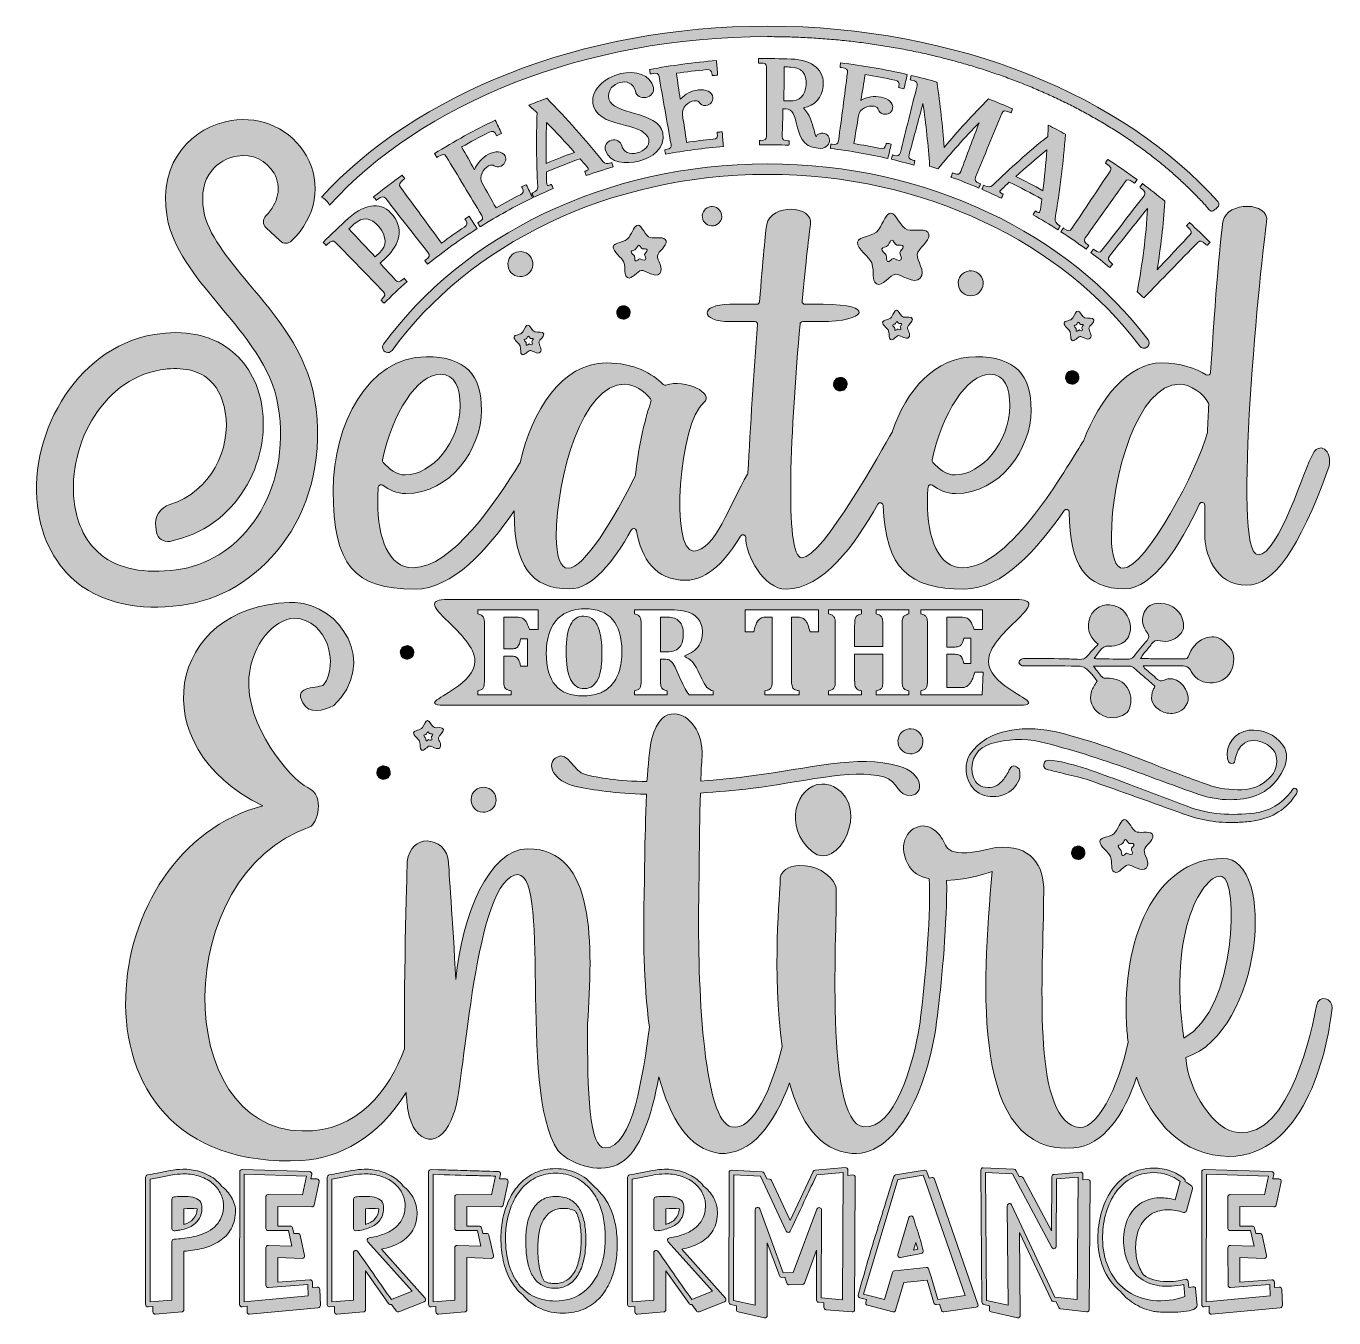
# Model space of a CAD drawing. Header units: inches. Extents: x 89 to 989, y -985 to -96.
import ezdxf

# ---------------------------------------------------------------- set-up
doc = ezdxf.new("R2010")
doc.units = ezdxf.units.IN
doc.header["$MEASUREMENT"] = 0
doc.layers.add('Layer 1', color=7, linetype='Continuous')

# ---------------------------------------------------------------- blocks, each defined once
blk = doc.blocks.new('block 2')
at = {"layer": 'Layer 1', "true_color": 0xffffff}
h = blk.add_hatch(color=7, dxfattribs=at)
h.dxf.hatch_style = 2
edge = h.paths.add_edge_path()
edge.add_spline(control_points=[(510.2, -232.49), (507.67, -232.57), (506.39, -237.06), (503.91, -240.96), (501.42, -244.87), (493.54, -244.04), (493.09, -247.32), (492.64, -250.59), (499.44, -255.15), (500.36, -257.9), (502.06, -262.97), (500.05, -266.59), (502.86, -268.52), (505.68, -270.45), (509.95, -263.8), (512.52, -263.62), (515.09, -263.43), (522.13, -269.17), (525.15, -265.71), (528.17, -262.25), (523.23, -256.63), (523.6, -253.56), (523.97, -250.49), (530.22, -246.99), (529.49, -243.38), (528.77, -239.76), (522, -241.87), (518.64, -241.03), (515.28, -240.19), (512.73, -232.41), (510.2, -232.49)], knot_values=[0, 0, 0, 0, 1, 1, 1, 2, 2, 2, 3, 3, 3, 4, 4, 4, 5, 5, 5, 6, 6, 6, 7, 7, 7, 8, 8, 8, 9, 9, 9, 10, 10, 10, 10], degree=3, periodic=1)
edge = h.paths.add_edge_path()
edge.add_spline(control_points=[(516.52, -249.53), (516.74, -250.62), (514.85, -251.68), (514.74, -252.6), (514.63, -253.53), (516.12, -255.23), (515.2, -256.27), (514.29, -257.31), (512.17, -255.58), (511.39, -255.64), (510.62, -255.69), (509.33, -257.7), (508.48, -257.12), (507.63, -256.53), (508.24, -255.44), (507.72, -253.91), (507.45, -253.08), (505.39, -251.71), (505.53, -250.72), (505.67, -249.73), (508.04, -249.98), (508.79, -248.8), (509.54, -247.62), (509.93, -246.27), (510.69, -246.24), (511.46, -246.22), (512.23, -248.57), (513.24, -248.82), (514.25, -249.07), (516.3, -248.44), (516.52, -249.53)], knot_values=[0, 0, 0, 0, 1, 1, 1, 2, 2, 2, 3, 3, 3, 4, 4, 4, 5, 5, 5, 6, 6, 6, 7, 7, 7, 8, 8, 8, 9, 9, 9, 10, 10, 10, 10], degree=3, periodic=1)
at = {"layer": 'Layer 1', "lineweight": 0}
for points in [[(510.2, -232.49), (507.67, -232.57), (506.39, -237.06), (503.91, -240.96), (501.42, -244.87), (493.54, -244.04), (493.09, -247.32), (492.64, -250.59), (499.44, -255.15), (500.36, -257.9), (502.06, -262.97), (500.05, -266.59), (502.86, -268.52), (505.68, -270.45), (509.95, -263.8), (512.52, -263.62), (515.09, -263.43), (522.13, -269.17), (525.15, -265.71), (528.17, -262.25), (523.23, -256.63), (523.6, -253.56), (523.97, -250.49), (530.22, -246.99), (529.49, -243.38), (528.77, -239.76), (522, -241.87), (518.64, -241.03), (515.28, -240.19), (512.73, -232.41), (510.2, -232.49)], [(516.52, -249.53), (516.74, -250.62), (514.85, -251.68), (514.74, -252.6), (514.63, -253.53), (516.12, -255.23), (515.2, -256.27), (514.29, -257.31), (512.17, -255.58), (511.39, -255.64), (510.62, -255.69), (509.33, -257.7), (508.48, -257.12), (507.63, -256.53), (508.24, -255.44), (507.72, -253.91), (507.45, -253.08), (505.39, -251.71), (505.53, -250.72), (505.67, -249.73), (508.04, -249.98), (508.79, -248.8), (509.54, -247.62), (509.93, -246.27), (510.69, -246.24), (511.46, -246.22), (512.23, -248.57), (513.24, -248.82), (514.25, -249.07), (516.3, -248.44), (516.52, -249.53)]]:
    blk.add_open_spline(points, degree=3, knots=[0, 0, 0, 0, 1, 1, 1, 2, 2, 2, 3, 3, 3, 4, 4, 4, 5, 5, 5, 6, 6, 6, 7, 7, 7, 8, 8, 8, 9, 9, 9, 10, 10, 10, 10], dxfattribs=at)
blk = doc.blocks.new('block 3')
at = {"layer": 'Layer 1', "true_color": 0xffffff}
h = blk.add_hatch(color=7, dxfattribs=at)
h.dxf.hatch_style = 2
edge = h.paths.add_edge_path()
edge.add_spline(control_points=[(845.33, -641.63), (842.8, -641.71), (841.52, -646.2), (839.03, -650.11), (836.55, -654.01), (828.67, -653.18), (828.22, -656.46), (827.77, -659.73), (834.57, -664.3), (835.49, -667.04), (837.19, -672.11), (835.18, -675.73), (837.99, -677.66), (840.81, -679.6), (845.08, -672.94), (847.65, -672.76), (850.22, -672.58), (857.25, -678.31), (860.28, -674.85), (863.3, -671.4), (858.36, -665.77), (858.73, -662.7), (859.1, -659.64), (865.35, -656.14), (864.62, -652.52), (863.9, -648.9), (857.13, -651.01), (853.77, -650.17), (850.41, -649.33), (847.86, -641.55), (845.33, -641.63)], knot_values=[0, 0, 0, 0, 1, 1, 1, 2, 2, 2, 3, 3, 3, 4, 4, 4, 5, 5, 5, 6, 6, 6, 7, 7, 7, 8, 8, 8, 9, 9, 9, 10, 10, 10, 10], degree=3, periodic=1)
edge = h.paths.add_edge_path()
edge.add_spline(control_points=[(851.65, -658.67), (851.86, -659.76), (849.98, -660.82), (849.87, -661.75), (849.76, -662.67), (851.25, -664.37), (850.33, -665.41), (849.42, -666.46), (847.3, -664.73), (846.52, -664.78), (845.75, -664.84), (844.46, -666.84), (843.61, -666.26), (842.76, -665.68), (843.37, -664.59), (842.85, -663.06), (842.58, -662.23), (840.52, -660.85), (840.66, -659.86), (840.79, -658.87), (843.17, -659.12), (843.92, -657.94), (844.67, -656.77), (845.06, -655.41), (845.82, -655.39), (846.59, -655.36), (847.36, -657.71), (848.37, -657.96), (849.38, -658.22), (851.43, -657.58), (851.65, -658.67)], knot_values=[0, 0, 0, 0, 1, 1, 1, 2, 2, 2, 3, 3, 3, 4, 4, 4, 5, 5, 5, 6, 6, 6, 7, 7, 7, 8, 8, 8, 9, 9, 9, 10, 10, 10, 10], degree=3, periodic=1)
at = {"layer": 'Layer 1', "lineweight": 0}
for points in [[(845.33, -641.63), (842.8, -641.71), (841.52, -646.2), (839.03, -650.11), (836.55, -654.01), (828.67, -653.18), (828.22, -656.46), (827.77, -659.73), (834.57, -664.3), (835.49, -667.04), (837.19, -672.11), (835.18, -675.73), (837.99, -677.66), (840.81, -679.6), (845.08, -672.94), (847.65, -672.76), (850.22, -672.58), (857.25, -678.31), (860.28, -674.85), (863.3, -671.4), (858.36, -665.77), (858.73, -662.7), (859.1, -659.64), (865.35, -656.14), (864.62, -652.52), (863.9, -648.9), (857.13, -651.01), (853.77, -650.17), (850.41, -649.33), (847.86, -641.55), (845.33, -641.63)], [(851.65, -658.67), (851.86, -659.76), (849.98, -660.82), (849.87, -661.75), (849.76, -662.67), (851.25, -664.37), (850.33, -665.41), (849.42, -666.46), (847.3, -664.73), (846.52, -664.78), (845.75, -664.84), (844.46, -666.84), (843.61, -666.26), (842.76, -665.68), (843.37, -664.59), (842.85, -663.06), (842.58, -662.23), (840.52, -660.85), (840.66, -659.86), (840.79, -658.87), (843.17, -659.12), (843.92, -657.94), (844.67, -656.77), (845.06, -655.41), (845.82, -655.39), (846.59, -655.36), (847.36, -657.71), (848.37, -657.96), (849.38, -658.22), (851.43, -657.58), (851.65, -658.67)]]:
    blk.add_open_spline(points, degree=3, knots=[0, 0, 0, 0, 1, 1, 1, 2, 2, 2, 3, 3, 3, 4, 4, 4, 5, 5, 5, 6, 6, 6, 7, 7, 7, 8, 8, 8, 9, 9, 9, 10, 10, 10, 10], dxfattribs=at)
blk = doc.blocks.new('block 4')
at = {"layer": 'Layer 1', "true_color": 0xffffff}
h = blk.add_hatch(color=7, dxfattribs=at)
h.dxf.hatch_style = 2
edge = h.paths.add_edge_path()
edge.add_spline(control_points=[(684.34, -224.19), (680.92, -224.3), (679.19, -230.36), (675.84, -235.62), (672.49, -240.89), (661.86, -239.77), (661.25, -244.19), (660.65, -248.6), (669.82, -254.75), (671.06, -258.46), (673.36, -265.3), (670.65, -270.17), (674.44, -272.78), (678.23, -275.39), (683.99, -266.42), (687.46, -266.17), (690.93, -265.92), (700.41, -273.65), (704.49, -268.99), (708.56, -264.33), (701.9, -256.75), (702.4, -252.61), (702.9, -248.47), (711.33, -243.75), (710.35, -238.88), (709.37, -234), (700.24, -236.84), (695.71, -235.71), (691.18, -234.57), (687.75, -224.08), (684.34, -224.19)], knot_values=[0, 0, 0, 0, 1, 1, 1, 2, 2, 2, 3, 3, 3, 4, 4, 4, 5, 5, 5, 6, 6, 6, 7, 7, 7, 8, 8, 8, 9, 9, 9, 10, 10, 10, 10], degree=3, periodic=1)
edge = h.paths.add_edge_path()
edge.add_spline(control_points=[(692.85, -247.17), (693.14, -248.64), (690.6, -250.07), (690.45, -251.32), (690.3, -252.57), (692.31, -254.85), (691.08, -256.26), (689.85, -257.67), (686.99, -255.33), (685.94, -255.41), (684.9, -255.48), (683.16, -258.19), (682.01, -257.4), (680.87, -256.62), (681.69, -255.15), (680.99, -253.08), (680.62, -251.96), (677.85, -250.11), (678.03, -248.77), (678.22, -247.44), (681.43, -247.78), (682.44, -246.19), (683.45, -244.6), (683.97, -242.77), (685, -242.74), (686.03, -242.71), (687.06, -245.87), (688.43, -246.22), (689.8, -246.56), (692.55, -245.7), (692.85, -247.17)], knot_values=[0, 0, 0, 0, 1, 1, 1, 2, 2, 2, 3, 3, 3, 4, 4, 4, 5, 5, 5, 6, 6, 6, 7, 7, 7, 8, 8, 8, 9, 9, 9, 10, 10, 10, 10], degree=3, periodic=1)
at = {"layer": 'Layer 1', "lineweight": 0}
for points in [[(684.34, -224.19), (680.92, -224.3), (679.19, -230.36), (675.84, -235.62), (672.49, -240.89), (661.86, -239.77), (661.25, -244.19), (660.65, -248.6), (669.82, -254.75), (671.06, -258.46), (673.36, -265.3), (670.65, -270.17), (674.44, -272.78), (678.23, -275.39), (683.99, -266.42), (687.46, -266.17), (690.93, -265.92), (700.41, -273.65), (704.49, -268.99), (708.56, -264.33), (701.9, -256.75), (702.4, -252.61), (702.9, -248.47), (711.33, -243.75), (710.35, -238.88), (709.37, -234), (700.24, -236.84), (695.71, -235.71), (691.18, -234.57), (687.75, -224.08), (684.34, -224.19)], [(692.85, -247.17), (693.14, -248.64), (690.6, -250.07), (690.45, -251.32), (690.3, -252.57), (692.31, -254.85), (691.08, -256.26), (689.85, -257.67), (686.99, -255.33), (685.94, -255.41), (684.9, -255.48), (683.16, -258.19), (682.01, -257.4), (680.87, -256.62), (681.69, -255.15), (680.99, -253.08), (680.62, -251.96), (677.85, -250.11), (678.03, -248.77), (678.22, -247.44), (681.43, -247.78), (682.44, -246.19), (683.45, -244.6), (683.97, -242.77), (685, -242.74), (686.03, -242.71), (687.06, -245.87), (688.43, -246.22), (689.8, -246.56), (692.55, -245.7), (692.85, -247.17)]]:
    blk.add_open_spline(points, degree=3, knots=[0, 0, 0, 0, 1, 1, 1, 2, 2, 2, 3, 3, 3, 4, 4, 4, 5, 5, 5, 6, 6, 6, 7, 7, 7, 8, 8, 8, 9, 9, 9, 10, 10, 10, 10], dxfattribs=at)
blk = doc.blocks.new('block 5')
at = {"layer": 'Layer 1', "true_color": 0xffffff}
h = blk.add_hatch(color=7, dxfattribs=at)
h.dxf.hatch_style = 2
edge = h.paths.add_edge_path()
edge.add_spline(control_points=[(688.22, -290.98), (686.8, -291.02), (686.08, -293.55), (684.68, -295.75), (683.28, -297.94), (678.85, -297.48), (678.6, -299.32), (678.34, -301.16), (682.17, -303.72), (682.69, -305.27), (683.64, -308.12), (682.51, -310.15), (684.09, -311.24), (685.67, -312.33), (688.08, -308.59), (689.52, -308.48), (690.97, -308.38), (694.92, -311.6), (696.62, -309.66), (698.32, -307.72), (695.55, -304.55), (695.75, -302.83), (695.96, -301.1), (699.48, -299.14), (699.07, -297.1), (698.66, -295.07), (694.85, -296.25), (692.96, -295.78), (691.07, -295.31), (689.64, -290.93), (688.22, -290.98)], knot_values=[0, 0, 0, 0, 1, 1, 1, 2, 2, 2, 3, 3, 3, 4, 4, 4, 5, 5, 5, 6, 6, 6, 7, 7, 7, 8, 8, 8, 9, 9, 9, 10, 10, 10, 10], degree=3, periodic=1)
edge = h.paths.add_edge_path()
edge.add_spline(control_points=[(691.77, -300.56), (691.89, -301.17), (690.83, -301.77), (690.77, -302.29), (690.71, -302.81), (691.55, -303.76), (691.03, -304.35), (690.52, -304.94), (689.33, -303.96), (688.89, -304), (688.45, -304.03), (687.73, -305.16), (687.25, -304.83), (686.77, -304.5), (687.12, -303.89), (686.83, -303.03), (686.67, -302.56), (685.52, -301.79), (685.59, -301.23), (685.67, -300.67), (687.01, -300.81), (687.43, -300.15), (687.85, -299.49), (688.07, -298.73), (688.5, -298.71), (688.93, -298.7), (689.36, -300.02), (689.93, -300.16), (690.5, -300.3), (691.65, -299.95), (691.77, -300.56)], knot_values=[0, 0, 0, 0, 1, 1, 1, 2, 2, 2, 3, 3, 3, 4, 4, 4, 5, 5, 5, 6, 6, 6, 7, 7, 7, 8, 8, 8, 9, 9, 9, 10, 10, 10, 10], degree=3, periodic=1)
at = {"layer": 'Layer 1', "lineweight": 0}
for points in [[(688.22, -290.98), (686.8, -291.02), (686.08, -293.55), (684.68, -295.75), (683.28, -297.94), (678.85, -297.48), (678.6, -299.32), (678.34, -301.16), (682.17, -303.72), (682.69, -305.27), (683.64, -308.12), (682.51, -310.15), (684.09, -311.24), (685.67, -312.33), (688.08, -308.59), (689.52, -308.48), (690.97, -308.38), (694.92, -311.6), (696.62, -309.66), (698.32, -307.72), (695.55, -304.55), (695.75, -302.83), (695.96, -301.1), (699.48, -299.14), (699.07, -297.1), (698.66, -295.07), (694.85, -296.25), (692.96, -295.78), (691.07, -295.31), (689.64, -290.93), (688.22, -290.98)], [(691.77, -300.56), (691.89, -301.17), (690.83, -301.77), (690.77, -302.29), (690.71, -302.81), (691.55, -303.76), (691.03, -304.35), (690.52, -304.94), (689.33, -303.96), (688.89, -304), (688.45, -304.03), (687.73, -305.16), (687.25, -304.83), (686.77, -304.5), (687.12, -303.89), (686.83, -303.03), (686.67, -302.56), (685.52, -301.79), (685.59, -301.23), (685.67, -300.67), (687.01, -300.81), (687.43, -300.15), (687.85, -299.49), (688.07, -298.73), (688.5, -298.71), (688.93, -298.7), (689.36, -300.02), (689.93, -300.16), (690.5, -300.3), (691.65, -299.95), (691.77, -300.56)]]:
    blk.add_open_spline(points, degree=3, knots=[0, 0, 0, 0, 1, 1, 1, 2, 2, 2, 3, 3, 3, 4, 4, 4, 5, 5, 5, 6, 6, 6, 7, 7, 7, 8, 8, 8, 9, 9, 9, 10, 10, 10, 10], dxfattribs=at)
blk = doc.blocks.new('block 6')
at = {"layer": 'Layer 1', "true_color": 0xffffff}
h = blk.add_hatch(color=7, dxfattribs=at)
h.dxf.hatch_style = 2
edge = h.paths.add_edge_path()
edge.add_spline(control_points=[(365.33, -573.46), (363.9, -573.5), (363.18, -576.03), (361.79, -578.23), (360.39, -580.42), (355.96, -579.96), (355.7, -581.8), (355.45, -583.64), (359.27, -586.2), (359.79, -587.75), (360.75, -590.6), (359.62, -592.63), (361.2, -593.72), (362.78, -594.81), (365.18, -591.07), (366.63, -590.97), (368.07, -590.86), (372.03, -594.09), (373.73, -592.14), (375.43, -590.2), (372.65, -587.04), (372.86, -585.31), (373.07, -583.59), (376.58, -581.62), (376.17, -579.58), (375.77, -577.55), (371.96, -578.73), (370.07, -578.26), (368.18, -577.79), (366.75, -573.41), (365.33, -573.46)], knot_values=[0, 0, 0, 0, 1, 1, 1, 2, 2, 2, 3, 3, 3, 4, 4, 4, 5, 5, 5, 6, 6, 6, 7, 7, 7, 8, 8, 8, 9, 9, 9, 10, 10, 10, 10], degree=3, periodic=1)
edge = h.paths.add_edge_path()
edge.add_spline(control_points=[(368.88, -583.04), (369, -583.66), (367.94, -584.25), (367.88, -584.77), (367.81, -585.29), (368.65, -586.25), (368.14, -586.83), (367.63, -587.42), (366.43, -586.45), (366, -586.48), (365.56, -586.51), (364.83, -587.64), (364.36, -587.31), (363.88, -586.98), (364.22, -586.37), (363.93, -585.51), (363.78, -585.04), (362.62, -584.27), (362.7, -583.71), (362.78, -583.16), (364.11, -583.3), (364.53, -582.63), (364.96, -581.97), (365.17, -581.21), (365.6, -581.19), (366.03, -581.18), (366.46, -582.5), (367.03, -582.64), (367.6, -582.79), (368.75, -582.43), (368.88, -583.04)], knot_values=[0, 0, 0, 0, 1, 1, 1, 2, 2, 2, 3, 3, 3, 4, 4, 4, 5, 5, 5, 6, 6, 6, 7, 7, 7, 8, 8, 8, 9, 9, 9, 10, 10, 10, 10], degree=3, periodic=1)
at = {"layer": 'Layer 1', "lineweight": 0}
for points in [[(365.33, -573.46), (363.9, -573.5), (363.18, -576.03), (361.79, -578.23), (360.39, -580.42), (355.96, -579.96), (355.7, -581.8), (355.45, -583.64), (359.27, -586.2), (359.79, -587.75), (360.75, -590.6), (359.62, -592.63), (361.2, -593.72), (362.78, -594.81), (365.18, -591.07), (366.63, -590.97), (368.07, -590.86), (372.03, -594.09), (373.73, -592.14), (375.43, -590.2), (372.65, -587.04), (372.86, -585.31), (373.07, -583.59), (376.58, -581.62), (376.17, -579.58), (375.77, -577.55), (371.96, -578.73), (370.07, -578.26), (368.18, -577.79), (366.75, -573.41), (365.33, -573.46)], [(368.88, -583.04), (369, -583.66), (367.94, -584.25), (367.88, -584.77), (367.81, -585.29), (368.65, -586.25), (368.14, -586.83), (367.63, -587.42), (366.43, -586.45), (366, -586.48), (365.56, -586.51), (364.83, -587.64), (364.36, -587.31), (363.88, -586.98), (364.22, -586.37), (363.93, -585.51), (363.78, -585.04), (362.62, -584.27), (362.7, -583.71), (362.78, -583.16), (364.11, -583.3), (364.53, -582.63), (364.96, -581.97), (365.17, -581.21), (365.6, -581.19), (366.03, -581.18), (366.46, -582.5), (367.03, -582.64), (367.6, -582.79), (368.75, -582.43), (368.88, -583.04)]]:
    blk.add_open_spline(points, degree=3, knots=[0, 0, 0, 0, 1, 1, 1, 2, 2, 2, 3, 3, 3, 4, 4, 4, 5, 5, 5, 6, 6, 6, 7, 7, 7, 8, 8, 8, 9, 9, 9, 10, 10, 10, 10], dxfattribs=at)
blk = doc.blocks.new('block 7')
at = {"layer": 'Layer 1', "true_color": 0xffffff}
h = blk.add_hatch(color=7, dxfattribs=at)
h.dxf.hatch_style = 2
edge = h.paths.add_edge_path()
edge.add_spline(control_points=[(434.46, -301.21), (433.04, -301.25), (432.32, -303.78), (430.92, -305.98), (429.53, -308.17), (425.09, -307.71), (424.84, -309.55), (424.59, -311.39), (428.41, -313.95), (428.93, -315.5), (429.89, -318.35), (428.76, -320.38), (430.34, -321.47), (431.92, -322.56), (434.32, -318.82), (435.77, -318.71), (437.21, -318.61), (441.17, -321.83), (442.87, -319.89), (444.56, -317.95), (441.79, -314.78), (442, -313.06), (442.2, -311.33), (445.72, -309.37), (445.31, -307.33), (444.9, -305.3), (441.09, -306.48), (439.21, -306.01), (437.32, -305.54), (435.89, -301.16), (434.46, -301.21)], knot_values=[0, 0, 0, 0, 1, 1, 1, 2, 2, 2, 3, 3, 3, 4, 4, 4, 5, 5, 5, 6, 6, 6, 7, 7, 7, 8, 8, 8, 9, 9, 9, 10, 10, 10, 10], degree=3, periodic=1)
edge = h.paths.add_edge_path()
edge.add_spline(control_points=[(438.01, -310.79), (438.14, -311.41), (437.08, -312), (437.01, -312.52), (436.95, -313.04), (437.79, -313.99), (437.28, -314.58), (436.76, -315.17), (435.57, -314.2), (435.13, -314.23), (434.7, -314.26), (433.97, -315.39), (433.49, -315.06), (433.02, -314.73), (433.36, -314.12), (433.07, -313.26), (432.91, -312.79), (431.76, -312.02), (431.84, -311.46), (431.91, -310.9), (433.25, -311.05), (433.67, -310.38), (434.09, -309.72), (434.31, -308.96), (434.74, -308.94), (435.17, -308.93), (435.6, -310.25), (436.17, -310.39), (436.74, -310.54), (437.89, -310.18), (438.01, -310.79)], knot_values=[0, 0, 0, 0, 1, 1, 1, 2, 2, 2, 3, 3, 3, 4, 4, 4, 5, 5, 5, 6, 6, 6, 7, 7, 7, 8, 8, 8, 9, 9, 9, 10, 10, 10, 10], degree=3, periodic=1)
at = {"layer": 'Layer 1', "lineweight": 0}
for points in [[(434.46, -301.21), (433.04, -301.25), (432.32, -303.78), (430.92, -305.98), (429.53, -308.17), (425.09, -307.71), (424.84, -309.55), (424.59, -311.39), (428.41, -313.95), (428.93, -315.5), (429.89, -318.35), (428.76, -320.38), (430.34, -321.47), (431.92, -322.56), (434.32, -318.82), (435.77, -318.71), (437.21, -318.61), (441.17, -321.83), (442.87, -319.89), (444.56, -317.95), (441.79, -314.78), (442, -313.06), (442.2, -311.33), (445.72, -309.37), (445.31, -307.33), (444.9, -305.3), (441.09, -306.48), (439.21, -306.01), (437.32, -305.54), (435.89, -301.16), (434.46, -301.21)], [(438.01, -310.79), (438.14, -311.41), (437.08, -312), (437.01, -312.52), (436.95, -313.04), (437.79, -313.99), (437.28, -314.58), (436.76, -315.17), (435.57, -314.2), (435.13, -314.23), (434.7, -314.26), (433.97, -315.39), (433.49, -315.06), (433.02, -314.73), (433.36, -314.12), (433.07, -313.26), (432.91, -312.79), (431.76, -312.02), (431.84, -311.46), (431.91, -310.9), (433.25, -311.05), (433.67, -310.38), (434.09, -309.72), (434.31, -308.96), (434.74, -308.94), (435.17, -308.93), (435.6, -310.25), (436.17, -310.39), (436.74, -310.54), (437.89, -310.18), (438.01, -310.79)]]:
    blk.add_open_spline(points, degree=3, knots=[0, 0, 0, 0, 1, 1, 1, 2, 2, 2, 3, 3, 3, 4, 4, 4, 5, 5, 5, 6, 6, 6, 7, 7, 7, 8, 8, 8, 9, 9, 9, 10, 10, 10, 10], dxfattribs=at)
blk = doc.blocks.new('block 8')
at = {"layer": 'Layer 1', "true_color": 0xffffff}
h = blk.add_hatch(color=7, dxfattribs=at)
h.dxf.hatch_style = 2
edge = h.paths.add_edge_path()
edge.add_spline(control_points=[(813.14, -291.57), (811.72, -291.61), (810.99, -294.14), (809.6, -296.34), (808.2, -298.53), (803.77, -298.07), (803.52, -299.91), (803.26, -301.75), (807.09, -304.32), (807.61, -305.86), (808.56, -308.71), (807.43, -310.74), (809.01, -311.83), (810.59, -312.92), (813, -309.18), (814.44, -309.08), (815.89, -308.97), (819.84, -312.2), (821.54, -310.25), (823.24, -308.31), (820.47, -305.15), (820.67, -303.42), (820.88, -301.7), (824.4, -299.73), (823.99, -297.69), (823.58, -295.66), (819.77, -296.85), (817.88, -296.37), (815.99, -295.9), (814.56, -291.53), (813.14, -291.57)], knot_values=[0, 0, 0, 0, 1, 1, 1, 2, 2, 2, 3, 3, 3, 4, 4, 4, 5, 5, 5, 6, 6, 6, 7, 7, 7, 8, 8, 8, 9, 9, 9, 10, 10, 10, 10], degree=3, periodic=1)
edge = h.paths.add_edge_path()
edge.add_spline(control_points=[(816.69, -301.15), (816.81, -301.77), (815.75, -302.36), (815.69, -302.88), (815.63, -303.4), (816.46, -304.36), (815.95, -304.94), (815.44, -305.53), (814.25, -304.56), (813.81, -304.59), (813.37, -304.62), (812.65, -305.75), (812.17, -305.42), (811.69, -305.09), (812.04, -304.48), (811.75, -303.62), (811.59, -303.15), (810.44, -302.38), (810.51, -301.82), (810.59, -301.27), (811.93, -301.41), (812.35, -300.74), (812.77, -300.08), (812.99, -299.32), (813.42, -299.31), (813.85, -299.29), (814.28, -300.61), (814.85, -300.75), (815.42, -300.9), (816.57, -300.54), (816.69, -301.15)], knot_values=[0, 0, 0, 0, 1, 1, 1, 2, 2, 2, 3, 3, 3, 4, 4, 4, 5, 5, 5, 6, 6, 6, 7, 7, 7, 8, 8, 8, 9, 9, 9, 10, 10, 10, 10], degree=3, periodic=1)
at = {"layer": 'Layer 1', "lineweight": 0}
for points in [[(813.14, -291.57), (811.72, -291.61), (810.99, -294.14), (809.6, -296.34), (808.2, -298.53), (803.77, -298.07), (803.52, -299.91), (803.26, -301.75), (807.09, -304.32), (807.61, -305.86), (808.56, -308.71), (807.43, -310.74), (809.01, -311.83), (810.59, -312.92), (813, -309.18), (814.44, -309.08), (815.89, -308.97), (819.84, -312.2), (821.54, -310.25), (823.24, -308.31), (820.47, -305.15), (820.67, -303.42), (820.88, -301.7), (824.4, -299.73), (823.99, -297.69), (823.58, -295.66), (819.77, -296.85), (817.88, -296.37), (815.99, -295.9), (814.56, -291.53), (813.14, -291.57)], [(816.69, -301.15), (816.81, -301.77), (815.75, -302.36), (815.69, -302.88), (815.63, -303.4), (816.46, -304.36), (815.95, -304.94), (815.44, -305.53), (814.25, -304.56), (813.81, -304.59), (813.37, -304.62), (812.65, -305.75), (812.17, -305.42), (811.69, -305.09), (812.04, -304.48), (811.75, -303.62), (811.59, -303.15), (810.44, -302.38), (810.51, -301.82), (810.59, -301.27), (811.93, -301.41), (812.35, -300.74), (812.77, -300.08), (812.99, -299.32), (813.42, -299.31), (813.85, -299.29), (814.28, -300.61), (814.85, -300.75), (815.42, -300.9), (816.57, -300.54), (816.69, -301.15)]]:
    blk.add_open_spline(points, degree=3, knots=[0, 0, 0, 0, 1, 1, 1, 2, 2, 2, 3, 3, 3, 4, 4, 4, 5, 5, 5, 6, 6, 6, 7, 7, 7, 8, 8, 8, 9, 9, 9, 10, 10, 10, 10], dxfattribs=at)
blk = doc.blocks.new('block 10')
at = {"layer": 'Layer 1', "true_color": 0xffffff}
h = blk.add_hatch(color=7, dxfattribs=at)
h.dxf.hatch_style = 2
edge = h.paths.add_edge_path()
edge.add_spline(control_points=[(335.93, -255.56), (344.15, -248.14), (350.19, -236.91), (341.5, -225.77), (334.16, -216.4), (323.33, -216.65), (310.9, -227.72), (304.94, -233.05), (299.09, -238.59), (293.36, -244.31), (294.09, -245.03), (294.81, -245.76), (295.53, -246.48), (295.77, -246.24), (296.01, -246), (296.25, -245.77), (298.98, -243.06), (300.29, -242.74), (301.83, -244.32), (312.85, -255.66), (323.87, -266.99), (334.9, -278.33), (336.44, -279.92), (336.17, -281.1), (333.78, -283.48), (333.57, -283.68), (333.36, -283.89), (333.15, -284.1), (333.88, -284.82), (334.6, -285.55), (335.32, -286.27), (340.49, -281.1), (345.77, -276.11), (351.16, -271.31), (350.49, -270.55), (349.81, -269.78), (349.13, -269.02), (348.91, -269.21), (348.69, -269.41), (348.48, -269.6), (346, -271.83), (344.8, -272.03), (343.3, -270.39), (339.72, -266.47), (336.13, -262.55), (332.54, -258.63), (333.67, -257.6), (334.8, -256.57), (335.93, -255.56)], knot_values=[0, 0, 0, 0, 1, 1, 1, 2, 2, 2, 3, 3, 3, 4, 4, 4, 5, 5, 5, 6, 6, 6, 7, 7, 7, 8, 8, 8, 9, 9, 9, 10, 10, 10, 11, 11, 11, 12, 12, 12, 13, 13, 13, 14, 14, 14, 15, 15, 15, 16, 16, 16, 16], degree=3, periodic=1)
edge = h.paths.add_edge_path()
edge.add_spline(control_points=[(314.59, -231.85), (320.67, -226.43), (326.32, -227.07), (331.71, -233.48), (337.38, -240.25), (337.49, -246.73), (332.16, -251.49), (331.16, -252.39), (330.16, -253.29), (329.17, -254.2), (323.13, -247.82), (317.08, -241.44), (311.03, -235.08), (312.21, -234), (313.4, -232.92), (314.59, -231.85)], knot_values=[0, 0, 0, 0, 1, 1, 1, 2, 2, 2, 3, 3, 3, 4, 4, 4, 5, 5, 5, 5], degree=3, periodic=1)
at = {"layer": 'Layer 1', "lineweight": 0}
for points, knots in [([(335.93, -255.56), (344.15, -248.14), (350.19, -236.91), (341.5, -225.77), (334.16, -216.4), (323.33, -216.65), (310.9, -227.72), (304.94, -233.05), (299.09, -238.59), (293.36, -244.31), (294.09, -245.03), (294.81, -245.76), (295.53, -246.48), (295.77, -246.24), (296.01, -246), (296.25, -245.77), (298.98, -243.06), (300.29, -242.74), (301.83, -244.32), (312.85, -255.66), (323.87, -266.99), (334.9, -278.33), (336.44, -279.92), (336.17, -281.1), (333.78, -283.48), (333.57, -283.68), (333.36, -283.89), (333.15, -284.1), (333.88, -284.82), (334.6, -285.55), (335.32, -286.27), (340.49, -281.1), (345.77, -276.11), (351.16, -271.31), (350.49, -270.55), (349.81, -269.78), (349.13, -269.02), (348.91, -269.21), (348.69, -269.41), (348.48, -269.6), (346, -271.83), (344.8, -272.03), (343.3, -270.39), (339.72, -266.47), (336.13, -262.55), (332.54, -258.63), (333.67, -257.6), (334.8, -256.57), (335.93, -255.56)], [0, 0, 0, 0, 1, 1, 1, 2, 2, 2, 3, 3, 3, 4, 4, 4, 5, 5, 5, 6, 6, 6, 7, 7, 7, 8, 8, 8, 9, 9, 9, 10, 10, 10, 11, 11, 11, 12, 12, 12, 13, 13, 13, 14, 14, 14, 15, 15, 15, 16, 16, 16, 16]), ([(314.59, -231.85), (320.67, -226.43), (326.32, -227.07), (331.71, -233.48), (337.38, -240.25), (337.49, -246.73), (332.16, -251.49), (331.16, -252.39), (330.16, -253.29), (329.17, -254.2), (323.13, -247.82), (317.08, -241.44), (311.03, -235.08), (312.21, -234), (313.4, -232.92), (314.59, -231.85)], [0, 0, 0, 0, 1, 1, 1, 2, 2, 2, 3, 3, 3, 4, 4, 4, 5, 5, 5, 5])]:
    blk.add_open_spline(points, degree=3, knots=knots, dxfattribs=at)
blk = doc.blocks.new('block 11')
at = {"layer": 'Layer 1', "true_color": 0xffffff}
h = blk.add_hatch(color=7, dxfattribs=at)
h.dxf.hatch_style = 2
edge = h.paths.add_edge_path()
edge.add_spline(control_points=[(391.39, -228.92), (392.93, -231.31), (392.77, -232.45), (390.71, -233.8), (385.36, -237.33), (380.08, -241.01), (374.88, -244.85), (365.45, -232.01), (356.03, -219.18), (346.61, -206.35), (345.3, -204.57), (345.81, -203.34), (348.83, -201.16), (349.1, -200.97), (349.36, -200.78), (349.63, -200.59), (349.04, -199.76), (348.44, -198.92), (347.85, -198.09), (341.17, -202.87), (334.61, -207.85), (328.15, -213.05), (328.79, -213.85), (329.43, -214.65), (330.07, -215.44), (330.33, -215.24), (330.59, -215.03), (330.84, -214.82), (333.78, -212.47), (335.1, -212.31), (336.46, -214.06), (346.2, -226.51), (355.94, -238.97), (365.67, -251.43), (367.03, -253.18), (366.66, -254.32), (364.08, -256.37), (363.86, -256.55), (363.63, -256.74), (363.41, -256.92), (364.05, -257.71), (364.69, -258.51), (365.33, -259.31), (376.31, -250.46), (387.68, -242.32), (399.37, -234.9), (397.57, -232.06), (395.77, -229.22), (393.97, -226.38), (392.97, -227.01), (391.98, -227.65), (390.98, -228.29), (391.12, -228.5), (391.25, -228.71), (391.39, -228.92)], knot_values=[0, 0, 0, 0, 1, 1, 1, 2, 2, 2, 3, 3, 3, 4, 4, 4, 5, 5, 5, 6, 6, 6, 7, 7, 7, 8, 8, 8, 9, 9, 9, 10, 10, 10, 11, 11, 11, 12, 12, 12, 13, 13, 13, 14, 14, 14, 15, 15, 15, 16, 16, 16, 17, 17, 17, 18, 18, 18, 18], degree=3, periodic=1)
at = {"layer": 'Layer 1', "lineweight": 0}
blk.add_open_spline([(391.39, -228.92), (392.93, -231.31), (392.77, -232.45), (390.71, -233.8), (385.36, -237.33), (380.08, -241.01), (374.88, -244.85), (365.45, -232.01), (356.03, -219.18), (346.61, -206.35), (345.3, -204.57), (345.81, -203.34), (348.83, -201.16), (349.1, -200.97), (349.36, -200.78), (349.63, -200.59), (349.04, -199.76), (348.44, -198.92), (347.85, -198.09), (341.17, -202.87), (334.61, -207.85), (328.15, -213.05), (328.79, -213.85), (329.43, -214.65), (330.07, -215.44), (330.33, -215.24), (330.59, -215.03), (330.84, -214.82), (333.78, -212.47), (335.1, -212.31), (336.46, -214.06), (346.2, -226.51), (355.94, -238.97), (365.67, -251.43), (367.03, -253.18), (366.66, -254.32), (364.08, -256.37), (363.86, -256.55), (363.63, -256.74), (363.41, -256.92), (364.05, -257.71), (364.69, -258.51), (365.33, -259.31), (376.31, -250.46), (387.68, -242.32), (399.37, -234.9), (397.57, -232.06), (395.77, -229.22), (393.97, -226.38), (392.97, -227.01), (391.98, -227.65), (390.98, -228.29), (391.12, -228.5), (391.25, -228.71), (391.39, -228.92)], degree=3, knots=[0, 0, 0, 0, 1, 1, 1, 2, 2, 2, 3, 3, 3, 4, 4, 4, 5, 5, 5, 6, 6, 6, 7, 7, 7, 8, 8, 8, 9, 9, 9, 10, 10, 10, 11, 11, 11, 12, 12, 12, 13, 13, 13, 14, 14, 14, 15, 15, 15, 16, 16, 16, 17, 17, 17, 18, 18, 18, 18], dxfattribs=at)
blk = doc.blocks.new('block 12')
at = {"layer": 'Layer 1', "true_color": 0xffffff}
h = blk.add_hatch(color=7, dxfattribs=at)
h.dxf.hatch_style = 2
edge = h.paths.add_edge_path()
edge.add_spline(control_points=[(371.69, -185.82), (371.97, -185.65), (372.24, -185.48), (372.51, -185.31), (375.65, -183.36), (376.96, -183.37), (378.11, -185.26), (386.3, -198.79), (394.49, -212.32), (402.68, -225.84), (403.82, -227.74), (403.33, -228.82), (400.58, -230.52), (400.34, -230.67), (400.1, -230.82), (399.86, -230.97), (400.4, -231.84), (400.94, -232.7), (401.49, -233.57), (413.22, -226.24), (425.26, -219.62), (437.57, -213.72), (436.12, -210.68), (434.66, -207.65), (433.21, -204.62), (432.16, -205.12), (431.11, -205.63), (430.06, -206.14), (430.17, -206.37), (430.28, -206.59), (430.39, -206.82), (431.64, -209.37), (431.36, -210.47), (429.19, -211.56), (423.54, -214.39), (417.95, -217.37), (412.43, -220.5), (409.24, -214.87), (406.05, -209.24), (402.86, -203.6), (400.32, -199.16), (403.73, -193.62), (407.34, -191.71), (409.27, -190.68), (410.12, -191.12), (411.18, -191.68), (412.27, -192.26), (413.61, -192.97), (415.94, -191.78), (418.75, -190.34), (419.89, -187.46), (418.62, -184.88), (416.83, -181.22), (411.56, -181.44), (407.33, -183.66), (402.97, -185.94), (399.43, -189.87), (397.61, -194.32), (394.65, -189.1), (391.7, -183.87), (388.74, -178.65), (394.97, -175.12), (401.27, -171.76), (407.63, -168.57), (410.08, -167.34), (411.21, -167.76), (412.47, -170.31), (412.58, -170.54), (412.69, -170.76), (412.8, -170.98), (413.95, -170.42), (415.11, -169.86), (416.27, -169.3), (414.81, -166.27), (413.36, -163.23), (411.9, -160.2), (397.64, -167.05), (383.67, -174.72), (370.07, -183.22), (370.61, -184.09), (371.15, -184.95), (371.69, -185.82)], knot_values=[0, 0, 0, 0, 1, 1, 1, 2, 2, 2, 3, 3, 3, 4, 4, 4, 5, 5, 5, 6, 6, 6, 7, 7, 7, 8, 8, 8, 9, 9, 9, 10, 10, 10, 11, 11, 11, 12, 12, 12, 13, 13, 13, 14, 14, 14, 15, 15, 15, 16, 16, 16, 17, 17, 17, 18, 18, 18, 19, 19, 19, 20, 20, 20, 21, 21, 21, 22, 22, 22, 23, 23, 23, 24, 24, 24, 25, 25, 25, 26, 26, 26, 27, 27, 27, 27], degree=3, periodic=1)
at = {"layer": 'Layer 1', "lineweight": 0}
blk.add_open_spline([(371.69, -185.82), (371.97, -185.65), (372.24, -185.48), (372.51, -185.31), (375.65, -183.36), (376.96, -183.37), (378.11, -185.26), (386.3, -198.79), (394.49, -212.32), (402.68, -225.84), (403.82, -227.74), (403.33, -228.82), (400.58, -230.52), (400.34, -230.67), (400.1, -230.82), (399.86, -230.97), (400.4, -231.84), (400.94, -232.7), (401.49, -233.57), (413.22, -226.24), (425.26, -219.62), (437.57, -213.72), (436.12, -210.68), (434.66, -207.65), (433.21, -204.62), (432.16, -205.12), (431.11, -205.63), (430.06, -206.14), (430.17, -206.37), (430.28, -206.59), (430.39, -206.82), (431.64, -209.37), (431.36, -210.47), (429.19, -211.56), (423.54, -214.39), (417.95, -217.37), (412.43, -220.5), (409.24, -214.87), (406.05, -209.24), (402.86, -203.6), (400.32, -199.16), (403.73, -193.62), (407.34, -191.71), (409.27, -190.68), (410.12, -191.12), (411.18, -191.68), (412.27, -192.26), (413.61, -192.97), (415.94, -191.78), (418.75, -190.34), (419.89, -187.46), (418.62, -184.88), (416.83, -181.22), (411.56, -181.44), (407.33, -183.66), (402.97, -185.94), (399.43, -189.87), (397.61, -194.32), (394.65, -189.1), (391.7, -183.87), (388.74, -178.65), (394.97, -175.12), (401.27, -171.76), (407.63, -168.57), (410.08, -167.34), (411.21, -167.76), (412.47, -170.31), (412.58, -170.54), (412.69, -170.76), (412.8, -170.98), (413.95, -170.42), (415.11, -169.86), (416.27, -169.3), (414.81, -166.27), (413.36, -163.23), (411.9, -160.2), (397.64, -167.05), (383.67, -174.72), (370.07, -183.22), (370.61, -184.09), (371.15, -184.95), (371.69, -185.82)], degree=3, knots=[0, 0, 0, 0, 1, 1, 1, 2, 2, 2, 3, 3, 3, 4, 4, 4, 5, 5, 5, 6, 6, 6, 7, 7, 7, 8, 8, 8, 9, 9, 9, 10, 10, 10, 11, 11, 11, 12, 12, 12, 13, 13, 13, 14, 14, 14, 15, 15, 15, 16, 16, 16, 17, 17, 17, 18, 18, 18, 19, 19, 19, 20, 20, 20, 21, 21, 21, 22, 22, 22, 23, 23, 23, 24, 24, 24, 25, 25, 25, 26, 26, 26, 27, 27, 27, 27], dxfattribs=at)
blk = doc.blocks.new('block 13')
at = {"layer": 'Layer 1', "true_color": 0xffffff}
h = blk.add_hatch(color=7, dxfattribs=at)
h.dxf.hatch_style = 2
edge = h.paths.add_edge_path()
edge.add_spline(control_points=[(486.21, -188.85), (474.18, -173.75), (461.23, -159.14), (447.41, -145.09), (443.28, -146.63), (439.17, -148.24), (435.09, -149.91), (436.96, -151.68), (438.82, -153.45), (440.66, -155.24), (440.08, -172.31), (440.25, -189.26), (441.17, -206.04), (441.13, -208.04), (440.35, -209), (437.82, -210.2), (437.57, -210.32), (437.32, -210.44), (437.07, -210.56), (437.51, -211.48), (437.95, -212.4), (438.39, -213.32), (442.84, -211.21), (447.32, -209.18), (451.83, -207.24), (451.43, -206.3), (451.02, -205.37), (450.62, -204.43), (450.36, -204.54), (450.11, -204.65), (449.85, -204.76), (448.68, -205.26), (448.15, -205.24), (447.9, -205.13), (447.64, -205.02), (447.46, -204.68), (447.36, -204.22), (447.25, -201.44), (447.16, -198.66), (447.09, -195.88), (454.76, -192.59), (462.52, -189.57), (470.35, -186.8), (471.91, -188.59), (473.45, -190.38), (474.98, -192.18), (475.76, -193.1), (476.07, -193.77), (475.93, -194.17), (475.81, -194.53), (475.23, -194.89), (474.25, -195.23), (473.99, -195.33), (473.73, -195.42), (473.47, -195.51), (473.81, -196.47), (474.15, -197.44), (474.49, -198.4), (480.64, -196.23), (486.83, -194.23), (493.07, -192.39), (492.78, -191.41), (492.49, -190.43), (492.2, -189.45), (491.93, -189.53), (491.67, -189.61), (491.4, -189.69), (488.75, -190.48), (487.54, -190.28), (486.21, -188.85)], knot_values=[0, 0, 0, 0, 1, 1, 1, 2, 2, 2, 3, 3, 3, 4, 4, 4, 5, 5, 5, 6, 6, 6, 7, 7, 7, 8, 8, 8, 9, 9, 9, 10, 10, 10, 11, 11, 11, 12, 12, 12, 13, 13, 13, 14, 14, 14, 15, 15, 15, 16, 16, 16, 17, 17, 17, 18, 18, 18, 19, 19, 19, 20, 20, 20, 21, 21, 21, 22, 22, 22, 23, 23, 23, 23], degree=3, periodic=1)
edge = h.paths.add_edge_path()
edge.add_spline(control_points=[(447.22, -161.85), (453.83, -168.57), (460.24, -175.42), (466.44, -182.4), (459.9, -184.75), (453.42, -187.27), (446.99, -189.98), (446.84, -180.65), (446.92, -171.27), (447.22, -161.85)], knot_values=[0, 0, 0, 0, 1, 1, 1, 2, 2, 2, 3, 3, 3, 3], degree=3, periodic=1)
at = {"layer": 'Layer 1', "lineweight": 0}
for points, knots in [([(486.21, -188.85), (474.18, -173.75), (461.23, -159.14), (447.41, -145.09), (443.28, -146.63), (439.17, -148.24), (435.09, -149.91), (436.96, -151.68), (438.82, -153.45), (440.66, -155.24), (440.08, -172.31), (440.25, -189.26), (441.17, -206.04), (441.13, -208.04), (440.35, -209), (437.82, -210.2), (437.57, -210.32), (437.32, -210.44), (437.07, -210.56), (437.51, -211.48), (437.95, -212.4), (438.39, -213.32), (442.84, -211.21), (447.32, -209.18), (451.83, -207.24), (451.43, -206.3), (451.02, -205.37), (450.62, -204.43), (450.36, -204.54), (450.11, -204.65), (449.85, -204.76), (448.68, -205.26), (448.15, -205.24), (447.9, -205.13), (447.64, -205.02), (447.46, -204.68), (447.36, -204.22), (447.25, -201.44), (447.16, -198.66), (447.09, -195.88), (454.76, -192.59), (462.52, -189.57), (470.35, -186.8), (471.91, -188.59), (473.45, -190.38), (474.98, -192.18), (475.76, -193.1), (476.07, -193.77), (475.93, -194.17), (475.81, -194.53), (475.23, -194.89), (474.25, -195.23), (473.99, -195.33), (473.73, -195.42), (473.47, -195.51), (473.81, -196.47), (474.15, -197.44), (474.49, -198.4), (480.64, -196.23), (486.83, -194.23), (493.07, -192.39), (492.78, -191.41), (492.49, -190.43), (492.2, -189.45), (491.93, -189.53), (491.67, -189.61), (491.4, -189.69), (488.75, -190.48), (487.54, -190.28), (486.21, -188.85)], [0, 0, 0, 0, 1, 1, 1, 2, 2, 2, 3, 3, 3, 4, 4, 4, 5, 5, 5, 6, 6, 6, 7, 7, 7, 8, 8, 8, 9, 9, 9, 10, 10, 10, 11, 11, 11, 12, 12, 12, 13, 13, 13, 14, 14, 14, 15, 15, 15, 16, 16, 16, 17, 17, 17, 18, 18, 18, 19, 19, 19, 20, 20, 20, 21, 21, 21, 22, 22, 22, 23, 23, 23, 23]), ([(447.22, -161.85), (453.83, -168.57), (460.24, -175.42), (466.44, -182.4), (459.9, -184.75), (453.42, -187.27), (446.99, -189.98), (446.84, -180.65), (446.92, -171.27), (447.22, -161.85)], [0, 0, 0, 0, 1, 1, 1, 2, 2, 2, 3, 3, 3, 3])]:
    blk.add_open_spline(points, degree=3, knots=knots, dxfattribs=at)
blk = doc.blocks.new('block 14')
at = {"layer": 'Layer 1', "true_color": 0xffffff}
h = blk.add_hatch(color=7, dxfattribs=at)
h.dxf.hatch_style = 2
edge = h.paths.add_edge_path()
edge.add_spline(control_points=[(507.8, -155.61), (499.57, -153.14), (491.56, -151.17), (490.1, -145.83), (488.4, -139.62), (493.59, -135.25), (497.83, -134.23), (501.89, -133.24), (507.11, -134.33), (508.41, -140.35), (509.13, -143.59), (512.13, -145.29), (515.71, -144.56), (519.28, -143.83), (521.37, -141.09), (520.76, -137.83), (519.13, -128.84), (508, -125.92), (498.43, -128.22), (486.84, -130.92), (476.41, -140.14), (479.61, -150.52), (482.32, -159.4), (492.75, -161.54), (501.66, -163.9), (509.34, -165.88), (516.38, -168.05), (517.55, -173.55), (518.48, -177.94), (514.28, -181.46), (509.68, -182.8), (509.68, -182.8), (509.68, -182.8), (509.68, -182.8), (507.17, -183.51), (504.7, -183.41), (502.72, -182.45), (500.87, -181.55), (499.58, -180), (499.03, -177.92), (498.18, -174.72), (495.24, -173.11), (491.89, -174.05), (488.55, -175), (486.89, -177.92), (487.86, -181.09), (490.7, -190.28), (501.89, -190.52), (510.71, -188.42), (519.98, -186.13), (529.19, -179.45), (527.31, -168.89), (525.96, -161.5), (516.89, -158.28), (507.8, -155.61)], knot_values=[0, 0, 0, 0, 1, 1, 1, 2, 2, 2, 3, 3, 3, 4, 4, 4, 5, 5, 5, 6, 6, 6, 7, 7, 7, 8, 8, 8, 9, 9, 9, 10, 10, 10, 11, 11, 11, 12, 12, 12, 13, 13, 13, 14, 14, 14, 15, 15, 15, 16, 16, 16, 17, 17, 17, 18, 18, 18, 18], degree=3, periodic=1)
at = {"layer": 'Layer 1', "lineweight": 0}
blk.add_open_spline([(507.8, -155.61), (499.57, -153.14), (491.56, -151.17), (490.1, -145.83), (488.4, -139.62), (493.59, -135.25), (497.83, -134.23), (501.89, -133.24), (507.11, -134.33), (508.41, -140.35), (509.13, -143.59), (512.13, -145.29), (515.71, -144.56), (519.28, -143.83), (521.37, -141.09), (520.76, -137.83), (519.13, -128.84), (508, -125.92), (498.43, -128.22), (486.84, -130.92), (476.41, -140.14), (479.61, -150.52), (482.32, -159.4), (492.75, -161.54), (501.66, -163.9), (509.34, -165.88), (516.38, -168.05), (517.55, -173.55), (518.48, -177.94), (514.28, -181.46), (509.68, -182.8), (509.68, -182.8), (509.68, -182.8), (509.68, -182.8), (507.17, -183.51), (504.7, -183.41), (502.72, -182.45), (500.87, -181.55), (499.58, -180), (499.03, -177.92), (498.18, -174.72), (495.24, -173.11), (491.89, -174.05), (488.55, -175), (486.89, -177.92), (487.86, -181.09), (490.7, -190.28), (501.89, -190.52), (510.71, -188.42), (519.98, -186.13), (529.19, -179.45), (527.31, -168.89), (525.96, -161.5), (516.89, -158.28), (507.8, -155.61)], degree=3, knots=[0, 0, 0, 0, 1, 1, 1, 2, 2, 2, 3, 3, 3, 4, 4, 4, 5, 5, 5, 6, 6, 6, 7, 7, 7, 8, 8, 8, 9, 9, 9, 10, 10, 10, 11, 11, 11, 12, 12, 12, 13, 13, 13, 14, 14, 14, 15, 15, 15, 16, 16, 16, 17, 17, 17, 18, 18, 18, 18], dxfattribs=at)
blk = doc.blocks.new('block 15')
at = {"layer": 'Layer 1', "true_color": 0xffffff}
h = blk.add_hatch(color=7, dxfattribs=at)
h.dxf.hatch_style = 2
edge = h.paths.add_edge_path()
edge.add_spline(control_points=[(518.64, -128.4), (518.95, -128.34), (519.26, -128.28), (519.56, -128.23), (523.08, -127.57), (524.28, -128.06), (524.66, -130.24), (527.41, -145.81), (530.16, -161.38), (532.91, -176.95), (533.29, -179.13), (532.47, -179.95), (529.39, -180.52), (529.12, -180.57), (528.85, -180.62), (528.58, -180.67), (528.77, -181.68), (528.96, -182.68), (529.15, -183.68), (542.33, -181.19), (555.62, -179.41), (568.95, -178.35), (568.68, -175), (568.41, -171.65), (568.14, -168.3), (567, -168.39), (565.87, -168.48), (564.73, -168.58), (564.75, -168.83), (564.77, -169.08), (564.79, -169.33), (565.04, -172.16), (564.4, -173.09), (562.04, -173.31), (555.89, -173.91), (549.75, -174.66), (543.63, -175.55), (542.68, -169.15), (541.74, -162.75), (540.8, -156.34), (540.03, -151.28), (545.06, -147.38), (549.02, -146.9), (551.15, -146.65), (551.76, -147.37), (552.54, -148.27), (553.33, -149.2), (554.31, -150.36), (556.85, -150.09), (559.92, -149.77), (561.97, -147.5), (561.71, -144.63), (561.36, -140.57), (556.46, -138.88), (551.82, -139.41), (547.05, -139.95), (542.45, -142.31), (539.24, -145.79), (538.37, -139.86), (537.5, -133.92), (536.62, -127.98), (543.52, -126.97), (550.44, -126.13), (557.37, -125.46), (560.04, -125.2), (560.93, -126), (561.18, -128.83), (561.2, -129.08), (561.23, -129.33), (561.25, -129.58), (562.5, -129.47), (563.76, -129.36), (565.01, -129.26), (564.74, -125.91), (564.48, -122.56), (564.21, -119.2), (548.75, -120.44), (533.35, -122.5), (518.07, -125.39), (518.26, -126.39), (518.45, -127.39), (518.64, -128.4)], knot_values=[0, 0, 0, 0, 1, 1, 1, 2, 2, 2, 3, 3, 3, 4, 4, 4, 5, 5, 5, 6, 6, 6, 7, 7, 7, 8, 8, 8, 9, 9, 9, 10, 10, 10, 11, 11, 11, 12, 12, 12, 13, 13, 13, 14, 14, 14, 15, 15, 15, 16, 16, 16, 17, 17, 17, 18, 18, 18, 19, 19, 19, 20, 20, 20, 21, 21, 21, 22, 22, 22, 23, 23, 23, 24, 24, 24, 25, 25, 25, 26, 26, 26, 27, 27, 27, 27], degree=3, periodic=1)
at = {"layer": 'Layer 1', "lineweight": 0}
blk.add_open_spline([(518.64, -128.4), (518.95, -128.34), (519.26, -128.28), (519.56, -128.23), (523.08, -127.57), (524.28, -128.06), (524.66, -130.24), (527.41, -145.81), (530.16, -161.38), (532.91, -176.95), (533.29, -179.13), (532.47, -179.95), (529.39, -180.52), (529.12, -180.57), (528.85, -180.62), (528.58, -180.67), (528.77, -181.68), (528.96, -182.68), (529.15, -183.68), (542.33, -181.19), (555.62, -179.41), (568.95, -178.35), (568.68, -175), (568.41, -171.65), (568.14, -168.3), (567, -168.39), (565.87, -168.48), (564.73, -168.58), (564.75, -168.83), (564.77, -169.08), (564.79, -169.33), (565.04, -172.16), (564.4, -173.09), (562.04, -173.31), (555.89, -173.91), (549.75, -174.66), (543.63, -175.55), (542.68, -169.15), (541.74, -162.75), (540.8, -156.34), (540.03, -151.28), (545.06, -147.38), (549.02, -146.9), (551.15, -146.65), (551.76, -147.37), (552.54, -148.27), (553.33, -149.2), (554.31, -150.36), (556.85, -150.09), (559.92, -149.77), (561.97, -147.5), (561.71, -144.63), (561.36, -140.57), (556.46, -138.88), (551.82, -139.41), (547.05, -139.95), (542.45, -142.31), (539.24, -145.79), (538.37, -139.86), (537.5, -133.92), (536.62, -127.98), (543.52, -126.97), (550.44, -126.13), (557.37, -125.46), (560.04, -125.2), (560.93, -126), (561.18, -128.83), (561.2, -129.08), (561.23, -129.33), (561.25, -129.58), (562.5, -129.47), (563.76, -129.36), (565.01, -129.26), (564.74, -125.91), (564.48, -122.56), (564.21, -119.2), (548.75, -120.44), (533.35, -122.5), (518.07, -125.39), (518.26, -126.39), (518.45, -127.39), (518.64, -128.4)], degree=3, knots=[0, 0, 0, 0, 1, 1, 1, 2, 2, 2, 3, 3, 3, 4, 4, 4, 5, 5, 5, 6, 6, 6, 7, 7, 7, 8, 8, 8, 9, 9, 9, 10, 10, 10, 11, 11, 11, 12, 12, 12, 13, 13, 13, 14, 14, 14, 15, 15, 15, 16, 16, 16, 17, 17, 17, 18, 18, 18, 19, 19, 19, 20, 20, 20, 21, 21, 21, 22, 22, 22, 23, 23, 23, 24, 24, 24, 25, 25, 25, 26, 26, 26, 27, 27, 27, 27], dxfattribs=at)
blk = doc.blocks.new('block 16')
at = {"layer": 'Layer 1', "true_color": 0xffffff}
h = blk.add_hatch(color=7, dxfattribs=at)
h.dxf.hatch_style = 2
edge = h.paths.add_edge_path()
edge.add_spline(control_points=[(637.75, -169.15), (635.77, -168.94), (633.59, -169.76), (632.75, -171.61), (632.25, -170.53), (631.71, -168.4), (631.35, -166.98), (630.16, -162.35), (628.51, -156.12), (624.03, -151.77), (632.11, -149.96), (636.86, -145.01), (637.63, -137.01), (638.76, -125.91), (630.94, -118.8), (615.54, -118.16), (608.04, -117.87), (600.53, -117.77), (593.03, -117.87), (593.04, -118.89), (593.06, -119.91), (593.07, -120.93), (593.38, -120.93), (593.69, -120.93), (594.01, -120.92), (597.57, -120.89), (598.66, -121.58), (598.66, -123.79), (598.66, -139.6), (598.66, -155.41), (598.66, -171.22), (598.66, -173.43), (597.71, -174.1), (594.59, -174.12), (594.32, -174.13), (594.04, -174.13), (593.77, -174.13), (593.78, -175.16), (593.8, -176.18), (593.81, -177.2), (600.58, -177.11), (607.36, -177.21), (614.13, -177.49), (614.17, -176.46), (614.22, -175.44), (614.26, -174.42), (613.99, -174.41), (613.71, -174.4), (613.44, -174.39), (610.32, -174.27), (609.39, -173.58), (609.45, -171.37), (609.63, -165.04), (609.81, -158.7), (609.99, -152.37), (610.59, -152.39), (611.2, -152.41), (611.81, -152.43), (616.79, -152.6), (618.01, -157.36), (619.35, -162.85), (621.08, -169.94), (623.07, -178.59), (634.15, -179.59), (639.08, -180.07), (641.62, -177.5), (641.96, -174.68), (642.25, -172.22), (640.75, -169.45), (637.75, -169.15)], knot_values=[0, 0, 0, 0, 1, 1, 1, 2, 2, 2, 3, 3, 3, 4, 4, 4, 5, 5, 5, 6, 6, 6, 7, 7, 7, 8, 8, 8, 9, 9, 9, 10, 10, 10, 11, 11, 11, 12, 12, 12, 13, 13, 13, 14, 14, 14, 15, 15, 15, 16, 16, 16, 17, 17, 17, 18, 18, 18, 19, 19, 19, 20, 20, 20, 21, 21, 21, 22, 22, 22, 23, 23, 23, 23], degree=3, periodic=1)
edge = h.paths.add_edge_path()
edge.add_spline(control_points=[(615.33, -123.7), (622.85, -124), (626.39, -128.18), (625.87, -135.83), (625.33, -143.71), (621.58, -147.26), (614.42, -146.97), (613.15, -146.92), (611.88, -146.88), (610.62, -146.84), (610.69, -139.08), (610.76, -131.31), (610.82, -123.55), (612.32, -123.59), (613.82, -123.64), (615.33, -123.7)], knot_values=[0, 0, 0, 0, 1, 1, 1, 2, 2, 2, 3, 3, 3, 4, 4, 4, 5, 5, 5, 5], degree=3, periodic=1)
at = {"layer": 'Layer 1', "lineweight": 0}
for points, knots in [([(637.75, -169.15), (635.77, -168.94), (633.59, -169.76), (632.75, -171.61), (632.25, -170.53), (631.71, -168.4), (631.35, -166.98), (630.16, -162.35), (628.51, -156.12), (624.03, -151.77), (632.11, -149.96), (636.86, -145.01), (637.63, -137.01), (638.76, -125.91), (630.94, -118.8), (615.54, -118.16), (608.04, -117.87), (600.53, -117.77), (593.03, -117.87), (593.04, -118.89), (593.06, -119.91), (593.07, -120.93), (593.38, -120.93), (593.69, -120.93), (594.01, -120.92), (597.57, -120.89), (598.66, -121.58), (598.66, -123.79), (598.66, -139.6), (598.66, -155.41), (598.66, -171.22), (598.66, -173.43), (597.71, -174.1), (594.59, -174.12), (594.32, -174.13), (594.04, -174.13), (593.77, -174.13), (593.78, -175.16), (593.8, -176.18), (593.81, -177.2), (600.58, -177.11), (607.36, -177.21), (614.13, -177.49), (614.17, -176.46), (614.22, -175.44), (614.26, -174.42), (613.99, -174.41), (613.71, -174.4), (613.44, -174.39), (610.32, -174.27), (609.39, -173.58), (609.45, -171.37), (609.63, -165.04), (609.81, -158.7), (609.99, -152.37), (610.59, -152.39), (611.2, -152.41), (611.81, -152.43), (616.79, -152.6), (618.01, -157.36), (619.35, -162.85), (621.08, -169.94), (623.07, -178.59), (634.15, -179.59), (639.08, -180.07), (641.62, -177.5), (641.96, -174.68), (642.25, -172.22), (640.75, -169.45), (637.75, -169.15)], [0, 0, 0, 0, 1, 1, 1, 2, 2, 2, 3, 3, 3, 4, 4, 4, 5, 5, 5, 6, 6, 6, 7, 7, 7, 8, 8, 8, 9, 9, 9, 10, 10, 10, 11, 11, 11, 12, 12, 12, 13, 13, 13, 14, 14, 14, 15, 15, 15, 16, 16, 16, 17, 17, 17, 18, 18, 18, 19, 19, 19, 20, 20, 20, 21, 21, 21, 22, 22, 22, 23, 23, 23, 23]), ([(615.33, -123.7), (622.85, -124), (626.39, -128.18), (625.87, -135.83), (625.33, -143.71), (621.58, -147.26), (614.42, -146.97), (613.15, -146.92), (611.88, -146.88), (610.62, -146.84), (610.69, -139.08), (610.76, -131.31), (610.82, -123.55), (612.32, -123.59), (613.82, -123.64), (615.33, -123.7)], [0, 0, 0, 0, 1, 1, 1, 2, 2, 2, 3, 3, 3, 4, 4, 4, 5, 5, 5, 5])]:
    blk.add_open_spline(points, degree=3, knots=knots, dxfattribs=at)
blk = doc.blocks.new('block 17')
at = {"layer": 'Layer 1', "true_color": 0xffffff}
h = blk.add_hatch(color=7, dxfattribs=at)
h.dxf.hatch_style = 2
edge = h.paths.add_edge_path()
edge.add_spline(control_points=[(649.26, -123.87), (649.57, -123.91), (649.88, -123.94), (650.19, -123.98), (653.74, -124.41), (654.73, -125.23), (654.44, -127.43), (652.37, -143.1), (650.3, -158.78), (648.23, -174.45), (647.94, -176.65), (646.91, -177.18), (643.8, -176.8), (643.53, -176.77), (643.26, -176.74), (642.99, -176.71), (642.87, -177.72), (642.75, -178.74), (642.63, -179.75), (655.92, -181.32), (669.14, -183.6), (682.24, -186.6), (682.99, -183.32), (683.75, -180.05), (684.5, -176.77), (683.38, -176.51), (682.26, -176.26), (681.14, -176.02), (681.09, -176.26), (681.03, -176.5), (680.98, -176.75), (680.37, -179.53), (679.47, -180.21), (677.14, -179.72), (671.07, -178.44), (664.98, -177.31), (658.87, -176.33), (659.9, -169.94), (660.93, -163.55), (661.96, -157.16), (662.75, -152.1), (668.73, -149.89), (672.66, -150.62), (674.77, -151.01), (675.14, -151.89), (675.6, -152.98), (676.08, -154.11), (676.67, -155.5), (679.18, -156.01), (682.22, -156.63), (684.86, -155.08), (685.48, -152.27), (686.37, -148.29), (682.19, -145.2), (677.59, -144.32), (672.87, -143.4), (667.76, -144.27), (663.66, -146.63), (664.61, -140.71), (665.57, -134.78), (666.52, -128.86), (673.41, -129.96), (680.27, -131.23), (687.11, -132.68), (689.74, -133.23), (690.35, -134.26), (689.74, -137.04), (689.69, -137.29), (689.63, -137.53), (689.58, -137.77), (690.81, -138.04), (692.05, -138.32), (693.28, -138.6), (694.03, -135.32), (694.79, -132.05), (695.54, -128.77), (680.36, -125.29), (665.03, -122.64), (649.62, -120.83), (649.5, -121.84), (649.38, -122.85), (649.26, -123.87)], knot_values=[0, 0, 0, 0, 1, 1, 1, 2, 2, 2, 3, 3, 3, 4, 4, 4, 5, 5, 5, 6, 6, 6, 7, 7, 7, 8, 8, 8, 9, 9, 9, 10, 10, 10, 11, 11, 11, 12, 12, 12, 13, 13, 13, 14, 14, 14, 15, 15, 15, 16, 16, 16, 17, 17, 17, 18, 18, 18, 19, 19, 19, 20, 20, 20, 21, 21, 21, 22, 22, 22, 23, 23, 23, 24, 24, 24, 25, 25, 25, 26, 26, 26, 27, 27, 27, 27], degree=3, periodic=1)
at = {"layer": 'Layer 1', "lineweight": 0}
blk.add_open_spline([(649.26, -123.87), (649.57, -123.91), (649.88, -123.94), (650.19, -123.98), (653.74, -124.41), (654.73, -125.23), (654.44, -127.43), (652.37, -143.1), (650.3, -158.78), (648.23, -174.45), (647.94, -176.65), (646.91, -177.18), (643.8, -176.8), (643.53, -176.77), (643.26, -176.74), (642.99, -176.71), (642.87, -177.72), (642.75, -178.74), (642.63, -179.75), (655.92, -181.32), (669.14, -183.6), (682.24, -186.6), (682.99, -183.32), (683.75, -180.05), (684.5, -176.77), (683.38, -176.51), (682.26, -176.26), (681.14, -176.02), (681.09, -176.26), (681.03, -176.5), (680.98, -176.75), (680.37, -179.53), (679.47, -180.21), (677.14, -179.72), (671.07, -178.44), (664.98, -177.31), (658.87, -176.33), (659.9, -169.94), (660.93, -163.55), (661.96, -157.16), (662.75, -152.1), (668.73, -149.89), (672.66, -150.62), (674.77, -151.01), (675.14, -151.89), (675.6, -152.98), (676.08, -154.11), (676.67, -155.5), (679.18, -156.01), (682.22, -156.63), (684.86, -155.08), (685.48, -152.27), (686.37, -148.29), (682.19, -145.2), (677.59, -144.32), (672.87, -143.4), (667.76, -144.27), (663.66, -146.63), (664.61, -140.71), (665.57, -134.78), (666.52, -128.86), (673.41, -129.96), (680.27, -131.23), (687.11, -132.68), (689.74, -133.23), (690.35, -134.26), (689.74, -137.04), (689.69, -137.29), (689.63, -137.53), (689.58, -137.77), (690.81, -138.04), (692.05, -138.32), (693.28, -138.6), (694.03, -135.32), (694.79, -132.05), (695.54, -128.77), (680.36, -125.29), (665.03, -122.64), (649.62, -120.83), (649.5, -121.84), (649.38, -122.85), (649.26, -123.87)], degree=3, knots=[0, 0, 0, 0, 1, 1, 1, 2, 2, 2, 3, 3, 3, 4, 4, 4, 5, 5, 5, 6, 6, 6, 7, 7, 7, 8, 8, 8, 9, 9, 9, 10, 10, 10, 11, 11, 11, 12, 12, 12, 13, 13, 13, 14, 14, 14, 15, 15, 15, 16, 16, 16, 17, 17, 17, 18, 18, 18, 19, 19, 19, 20, 20, 20, 21, 21, 21, 22, 22, 22, 23, 23, 23, 24, 24, 24, 25, 25, 25, 26, 26, 26, 27, 27, 27, 27], dxfattribs=at)
blk = doc.blocks.new('block 18')
at = {"layer": 'Layer 1', "true_color": 0xffffff}
h = blk.add_hatch(color=7, dxfattribs=at)
h.dxf.hatch_style = 2
edge = h.paths.add_edge_path()
edge.add_spline(control_points=[(720.93, -178.93), (719.9, -164.18), (718.28, -149.36), (716.07, -134.52), (716.04, -134.34), (716.02, -134.16), (715.99, -133.98), (710.12, -132.33), (704.21, -130.8), (698.28, -129.41), (698.05, -130.4), (697.81, -131.39), (697.57, -132.39), (697.88, -132.46), (698.19, -132.53), (698.49, -132.61), (701.98, -133.44), (702.87, -134.37), (702.33, -136.52), (698.49, -151.85), (694.64, -167.19), (690.79, -182.53), (690.25, -184.68), (689.16, -185.09), (686.11, -184.36), (685.84, -184.29), (685.57, -184.23), (685.31, -184.17), (685.07, -185.16), (684.84, -186.16), (684.6, -187.15), (689.76, -188.37), (694.91, -189.7), (700.02, -191.14), (700.3, -190.16), (700.58, -189.17), (700.86, -188.19), (700.59, -188.11), (700.33, -188.04), (700.06, -187.97), (697.03, -187.12), (696.28, -186.24), (696.85, -184.1), (700.02, -172.3), (703.18, -160.51), (706.35, -148.72), (708.45, -163.12), (709.99, -177.49), (710.98, -191.81), (712.89, -192.41), (714.8, -193.02), (716.7, -193.65), (725.67, -182.8), (735.13, -172.22), (745.05, -161.95), (740.83, -173.13), (736.61, -184.32), (732.39, -195.51), (731.6, -197.58), (730.46, -197.86), (727.5, -196.78), (727.24, -196.68), (726.98, -196.59), (726.72, -196.49), (726.37, -197.46), (726.02, -198.42), (725.67, -199.38), (732.12, -201.71), (738.52, -204.23), (744.85, -206.92), (745.25, -205.98), (745.66, -205.04), (746.06, -204.1), (745.8, -204), (745.55, -203.89), (745.29, -203.78), (742.37, -202.54), (741.73, -201.57), (742.57, -199.51), (748.58, -184.89), (754.59, -170.26), (760.59, -155.63), (761.43, -153.59), (762.71, -153.37), (766.05, -154.78), (766.35, -154.9), (766.64, -155.03), (766.93, -155.15), (767.33, -154.21), (767.73, -153.27), (768.13, -152.33), (762.63, -149.98), (757.08, -147.76), (751.5, -145.65), (740.78, -156.41), (730.59, -167.52), (720.93, -178.93)], knot_values=[0, 0, 0, 0, 1, 1, 1, 2, 2, 2, 3, 3, 3, 4, 4, 4, 5, 5, 5, 6, 6, 6, 7, 7, 7, 8, 8, 8, 9, 9, 9, 10, 10, 10, 11, 11, 11, 12, 12, 12, 13, 13, 13, 14, 14, 14, 15, 15, 15, 16, 16, 16, 17, 17, 17, 18, 18, 18, 19, 19, 19, 20, 20, 20, 21, 21, 21, 22, 22, 22, 23, 23, 23, 24, 24, 24, 25, 25, 25, 26, 26, 26, 27, 27, 27, 28, 28, 28, 29, 29, 29, 30, 30, 30, 31, 31, 31, 32, 32, 32, 32], degree=3, periodic=1)
at = {"layer": 'Layer 1', "lineweight": 0}
blk.add_open_spline([(720.93, -178.93), (719.9, -164.18), (718.28, -149.36), (716.07, -134.52), (716.04, -134.34), (716.02, -134.16), (715.99, -133.98), (710.12, -132.33), (704.21, -130.8), (698.28, -129.41), (698.05, -130.4), (697.81, -131.39), (697.57, -132.39), (697.88, -132.46), (698.19, -132.53), (698.49, -132.61), (701.98, -133.44), (702.87, -134.37), (702.33, -136.52), (698.49, -151.85), (694.64, -167.19), (690.79, -182.53), (690.25, -184.68), (689.16, -185.09), (686.11, -184.36), (685.84, -184.29), (685.57, -184.23), (685.31, -184.17), (685.07, -185.16), (684.84, -186.16), (684.6, -187.15), (689.76, -188.37), (694.91, -189.7), (700.02, -191.14), (700.3, -190.16), (700.58, -189.17), (700.86, -188.19), (700.59, -188.11), (700.33, -188.04), (700.06, -187.97), (697.03, -187.12), (696.28, -186.24), (696.85, -184.1), (700.02, -172.3), (703.18, -160.51), (706.35, -148.72), (708.45, -163.12), (709.99, -177.49), (710.98, -191.81), (712.89, -192.41), (714.8, -193.02), (716.7, -193.65), (725.67, -182.8), (735.13, -172.22), (745.05, -161.95), (740.83, -173.13), (736.61, -184.32), (732.39, -195.51), (731.6, -197.58), (730.46, -197.86), (727.5, -196.78), (727.24, -196.68), (726.98, -196.59), (726.72, -196.49), (726.37, -197.46), (726.02, -198.42), (725.67, -199.38), (732.12, -201.71), (738.52, -204.23), (744.85, -206.92), (745.25, -205.98), (745.66, -205.04), (746.06, -204.1), (745.8, -204), (745.55, -203.89), (745.29, -203.78), (742.37, -202.54), (741.73, -201.57), (742.57, -199.51), (748.58, -184.89), (754.59, -170.26), (760.59, -155.63), (761.43, -153.59), (762.71, -153.37), (766.05, -154.78), (766.35, -154.9), (766.64, -155.03), (766.93, -155.15), (767.33, -154.21), (767.73, -153.27), (768.13, -152.33), (762.63, -149.98), (757.08, -147.76), (751.5, -145.65), (740.78, -156.41), (730.59, -167.52), (720.93, -178.93)], degree=3, knots=[0, 0, 0, 0, 1, 1, 1, 2, 2, 2, 3, 3, 3, 4, 4, 4, 5, 5, 5, 6, 6, 6, 7, 7, 7, 8, 8, 8, 9, 9, 9, 10, 10, 10, 11, 11, 11, 12, 12, 12, 13, 13, 13, 14, 14, 14, 15, 15, 15, 16, 16, 16, 17, 17, 17, 18, 18, 18, 19, 19, 19, 20, 20, 20, 21, 21, 21, 22, 22, 22, 23, 23, 23, 24, 24, 24, 25, 25, 25, 26, 26, 26, 27, 27, 27, 28, 28, 28, 29, 29, 29, 30, 30, 30, 31, 31, 31, 32, 32, 32, 32], dxfattribs=at)
blk = doc.blocks.new('block 19')
at = {"layer": 'Layer 1', "true_color": 0xffffff}
h = blk.add_hatch(color=7, dxfattribs=at)
h.dxf.hatch_style = 2
edge = h.paths.add_edge_path()
edge.add_spline(control_points=[(797.31, -228.09), (800.66, -209.01), (803.06, -189.58), (804.48, -169.88), (800.56, -167.75), (796.6, -165.69), (792.63, -163.69), (792.53, -166.26), (792.42, -168.84), (792.3, -171.4), (778.99, -182.15), (766.3, -193.41), (754.26, -205.13), (752.72, -206.42), (751.48, -206.46), (748.93, -205.34), (748.67, -205.23), (748.42, -205.12), (748.16, -205.01), (747.76, -205.95), (747.35, -206.88), (746.94, -207.82), (751.45, -209.77), (755.92, -211.82), (760.36, -213.96), (760.81, -213.04), (761.25, -212.12), (761.69, -211.2), (761.44, -211.07), (761.19, -210.95), (760.94, -210.83), (759.78, -210.28), (759.44, -209.86), (759.37, -209.61), (759.28, -209.34), (759.42, -208.97), (759.7, -208.6), (761.72, -206.69), (763.76, -204.8), (765.82, -202.92), (773.37, -206.56), (780.83, -210.46), (788.18, -214.62), (787.87, -216.97), (787.54, -219.32), (787.21, -221.67), (787.03, -222.86), (786.73, -223.54), (786.33, -223.69), (785.97, -223.83), (785.31, -223.62), (784.39, -223.11), (784.15, -222.97), (783.9, -222.83), (783.66, -222.69), (783.16, -223.58), (782.65, -224.47), (782.15, -225.36), (787.92, -228.63), (793.62, -232.06), (799.25, -235.66), (799.8, -234.8), (800.35, -233.94), (800.9, -233.08), (800.66, -232.92), (800.42, -232.77), (800.18, -232.62), (797.79, -231.1), (797.11, -230.04), (797.31, -228.09)], knot_values=[0, 0, 0, 0, 1, 1, 1, 2, 2, 2, 3, 3, 3, 4, 4, 4, 5, 5, 5, 6, 6, 6, 7, 7, 7, 8, 8, 8, 9, 9, 9, 10, 10, 10, 11, 11, 11, 12, 12, 12, 13, 13, 13, 14, 14, 14, 15, 15, 15, 16, 16, 16, 17, 17, 17, 18, 18, 18, 19, 19, 19, 20, 20, 20, 21, 21, 21, 22, 22, 22, 23, 23, 23, 23], degree=3, periodic=1)
edge = h.paths.add_edge_path()
edge.add_spline(control_points=[(791.65, -180.71), (790.96, -190.12), (790.04, -199.47), (788.9, -208.76), (782.74, -205.32), (776.51, -202.06), (770.21, -198.98), (777.17, -192.74), (784.31, -186.64), (791.65, -180.71)], knot_values=[0, 0, 0, 0, 1, 1, 1, 2, 2, 2, 3, 3, 3, 3], degree=3, periodic=1)
at = {"layer": 'Layer 1', "lineweight": 0}
for points, knots in [([(797.31, -228.09), (800.66, -209.01), (803.06, -189.58), (804.48, -169.88), (800.56, -167.75), (796.6, -165.69), (792.63, -163.69), (792.53, -166.26), (792.42, -168.84), (792.3, -171.4), (778.99, -182.15), (766.3, -193.41), (754.26, -205.13), (752.72, -206.42), (751.48, -206.46), (748.93, -205.34), (748.67, -205.23), (748.42, -205.12), (748.16, -205.01), (747.76, -205.95), (747.35, -206.88), (746.94, -207.82), (751.45, -209.77), (755.92, -211.82), (760.36, -213.96), (760.81, -213.04), (761.25, -212.12), (761.69, -211.2), (761.44, -211.07), (761.19, -210.95), (760.94, -210.83), (759.78, -210.28), (759.44, -209.86), (759.37, -209.61), (759.28, -209.34), (759.42, -208.97), (759.7, -208.6), (761.72, -206.69), (763.76, -204.8), (765.82, -202.92), (773.37, -206.56), (780.83, -210.46), (788.18, -214.62), (787.87, -216.97), (787.54, -219.32), (787.21, -221.67), (787.03, -222.86), (786.73, -223.54), (786.33, -223.69), (785.97, -223.83), (785.31, -223.62), (784.39, -223.11), (784.15, -222.97), (783.9, -222.83), (783.66, -222.69), (783.16, -223.58), (782.65, -224.47), (782.15, -225.36), (787.92, -228.63), (793.62, -232.06), (799.25, -235.66), (799.8, -234.8), (800.35, -233.94), (800.9, -233.08), (800.66, -232.92), (800.42, -232.77), (800.18, -232.62), (797.79, -231.1), (797.11, -230.04), (797.31, -228.09)], [0, 0, 0, 0, 1, 1, 1, 2, 2, 2, 3, 3, 3, 4, 4, 4, 5, 5, 5, 6, 6, 6, 7, 7, 7, 8, 8, 8, 9, 9, 9, 10, 10, 10, 11, 11, 11, 12, 12, 12, 13, 13, 13, 14, 14, 14, 15, 15, 15, 16, 16, 16, 17, 17, 17, 18, 18, 18, 19, 19, 19, 20, 20, 20, 21, 21, 21, 22, 22, 22, 23, 23, 23, 23]), ([(791.65, -180.71), (790.96, -190.12), (790.04, -199.47), (788.9, -208.76), (782.74, -205.32), (776.51, -202.06), (770.21, -198.98), (777.17, -192.74), (784.31, -186.64), (791.65, -180.71)], [0, 0, 0, 0, 1, 1, 1, 2, 2, 2, 3, 3, 3, 3])]:
    blk.add_open_spline(points, degree=3, knots=knots, dxfattribs=at)
blk = doc.blocks.new('block 20')
at = {"layer": 'Layer 1', "true_color": 0xffffff}
h = blk.add_hatch(color=7, dxfattribs=at)
h.dxf.hatch_style = 2
edge = h.paths.add_edge_path()
edge.add_spline(control_points=[(831.96, -189.79), (832.23, -189.96), (832.51, -190.14), (832.78, -190.32), (835.88, -192.35), (836.43, -193.55), (835.2, -195.38), (826.42, -208.54), (817.65, -221.69), (808.87, -234.84), (807.64, -236.68), (806.44, -236.68), (803.73, -234.91), (803.49, -234.75), (803.26, -234.6), (803.02, -234.44), (802.46, -235.3), (801.91, -236.16), (801.35, -237.02), (807.25, -240.85), (813.06, -244.86), (818.77, -249.05), (819.38, -248.23), (819.98, -247.4), (820.58, -246.58), (820.35, -246.41), (820.12, -246.24), (819.89, -246.07), (817.25, -244.15), (816.83, -243.03), (818.11, -241.23), (827.28, -228.34), (836.44, -215.46), (845.61, -202.57), (846.88, -200.77), (848.21, -200.87), (851.23, -203.06), (851.49, -203.26), (851.75, -203.45), (852.02, -203.64), (852.62, -202.82), (853.22, -201.99), (853.83, -201.17), (847.2, -196.3), (840.46, -191.65), (833.63, -187.21), (833.07, -188.07), (832.52, -188.93), (831.96, -189.79)], knot_values=[0, 0, 0, 0, 1, 1, 1, 2, 2, 2, 3, 3, 3, 4, 4, 4, 5, 5, 5, 6, 6, 6, 7, 7, 7, 8, 8, 8, 9, 9, 9, 10, 10, 10, 11, 11, 11, 12, 12, 12, 13, 13, 13, 14, 14, 14, 15, 15, 15, 16, 16, 16, 16], degree=3, periodic=1)
at = {"layer": 'Layer 1', "lineweight": 0}
blk.add_open_spline([(831.96, -189.79), (832.23, -189.96), (832.51, -190.14), (832.78, -190.32), (835.88, -192.35), (836.43, -193.55), (835.2, -195.38), (826.42, -208.54), (817.65, -221.69), (808.87, -234.84), (807.64, -236.68), (806.44, -236.68), (803.73, -234.91), (803.49, -234.75), (803.26, -234.6), (803.02, -234.44), (802.46, -235.3), (801.91, -236.16), (801.35, -237.02), (807.25, -240.85), (813.06, -244.86), (818.77, -249.05), (819.38, -248.23), (819.98, -247.4), (820.58, -246.58), (820.35, -246.41), (820.12, -246.24), (819.89, -246.07), (817.25, -244.15), (816.83, -243.03), (818.11, -241.23), (827.28, -228.34), (836.44, -215.46), (845.61, -202.57), (846.88, -200.77), (848.21, -200.87), (851.23, -203.06), (851.49, -203.26), (851.75, -203.45), (852.02, -203.64), (852.62, -202.82), (853.22, -201.99), (853.83, -201.17), (847.2, -196.3), (840.46, -191.65), (833.63, -187.21), (833.07, -188.07), (832.52, -188.93), (831.96, -189.79)], degree=3, knots=[0, 0, 0, 0, 1, 1, 1, 2, 2, 2, 3, 3, 3, 4, 4, 4, 5, 5, 5, 6, 6, 6, 7, 7, 7, 8, 8, 8, 9, 9, 9, 10, 10, 10, 11, 11, 11, 12, 12, 12, 13, 13, 13, 14, 14, 14, 15, 15, 15, 16, 16, 16, 16], dxfattribs=at)
blk = doc.blocks.new('block 21')
at = {"layer": 'Layer 1', "true_color": 0xffffff}
h = blk.add_hatch(color=7, dxfattribs=at)
h.dxf.hatch_style = 2
edge = h.paths.add_edge_path()
edge.add_spline(control_points=[(889.83, -230.7), (889.14, -231.45), (888.45, -232.21), (887.76, -232.96), (888.01, -233.19), (888.25, -233.41), (888.5, -233.64), (891.3, -236.22), (891.68, -237.52), (890.17, -239.13), (882.64, -247.15), (875.11, -255.18), (867.58, -263.2), (870.11, -247.93), (871.88, -232.34), (872.86, -216.48), (872.87, -216.32), (872.87, -216.15), (872.88, -215.99), (867.83, -211.83), (862.7, -207.79), (857.5, -203.89), (856.89, -204.71), (856.27, -205.53), (855.66, -206.35), (855.92, -206.54), (856.18, -206.74), (856.45, -206.94), (859.43, -209.2), (859.92, -210.44), (858.57, -212.19), (848.92, -224.72), (839.27, -237.25), (829.63, -249.77), (828.27, -251.53), (827.08, -251.44), (824.46, -249.47), (824.23, -249.29), (824.01, -249.12), (823.78, -248.95), (823.16, -249.77), (822.55, -250.59), (821.94, -251.4), (826.37, -254.72), (830.73, -258.16), (835.04, -261.7), (835.69, -260.91), (836.34, -260.12), (836.99, -259.33), (836.76, -259.15), (836.54, -258.97), (836.32, -258.78), (833.76, -256.7), (833.4, -255.55), (834.77, -253.82), (843.53, -242.85), (852.28, -231.88), (861.03, -220.91), (859.87, -240.33), (857.5, -259.35), (853.98, -277.84), (853.95, -278), (853.92, -278.15), (853.89, -278.3), (855.4, -279.72), (856.9, -281.15), (858.39, -282.6), (870.79, -269.84), (883.19, -257.08), (895.6, -244.32), (897.14, -242.74), (898.45, -243.06), (901.18, -245.77), (901.42, -246), (901.66, -246.24), (901.9, -246.48), (902.62, -245.76), (903.34, -245.03), (904.06, -244.31), (899.4, -239.64), (894.65, -235.11), (889.83, -230.7)], knot_values=[0, 0, 0, 0, 1, 1, 1, 2, 2, 2, 3, 3, 3, 4, 4, 4, 5, 5, 5, 6, 6, 6, 7, 7, 7, 8, 8, 8, 9, 9, 9, 10, 10, 10, 11, 11, 11, 12, 12, 12, 13, 13, 13, 14, 14, 14, 15, 15, 15, 16, 16, 16, 17, 17, 17, 18, 18, 18, 19, 19, 19, 20, 20, 20, 21, 21, 21, 22, 22, 22, 23, 23, 23, 24, 24, 24, 25, 25, 25, 26, 26, 26, 27, 27, 27, 27], degree=3, periodic=1)
at = {"layer": 'Layer 1', "lineweight": 0}
blk.add_open_spline([(889.83, -230.7), (889.14, -231.45), (888.45, -232.21), (887.76, -232.96), (888.01, -233.19), (888.25, -233.41), (888.5, -233.64), (891.3, -236.22), (891.68, -237.52), (890.17, -239.13), (882.64, -247.15), (875.11, -255.18), (867.58, -263.2), (870.11, -247.93), (871.88, -232.34), (872.86, -216.48), (872.87, -216.32), (872.87, -216.15), (872.88, -215.99), (867.83, -211.83), (862.7, -207.79), (857.5, -203.89), (856.89, -204.71), (856.27, -205.53), (855.66, -206.35), (855.92, -206.54), (856.18, -206.74), (856.45, -206.94), (859.43, -209.2), (859.92, -210.44), (858.57, -212.19), (848.92, -224.72), (839.27, -237.25), (829.63, -249.77), (828.27, -251.53), (827.08, -251.44), (824.46, -249.47), (824.23, -249.29), (824.01, -249.12), (823.78, -248.95), (823.16, -249.77), (822.55, -250.59), (821.94, -251.4), (826.37, -254.72), (830.73, -258.16), (835.04, -261.7), (835.69, -260.91), (836.34, -260.12), (836.99, -259.33), (836.76, -259.15), (836.54, -258.97), (836.32, -258.78), (833.76, -256.7), (833.4, -255.55), (834.77, -253.82), (843.53, -242.85), (852.28, -231.88), (861.03, -220.91), (859.87, -240.33), (857.5, -259.35), (853.98, -277.84), (853.95, -278), (853.92, -278.15), (853.89, -278.3), (855.4, -279.72), (856.9, -281.15), (858.39, -282.6), (870.79, -269.84), (883.19, -257.08), (895.6, -244.32), (897.14, -242.74), (898.45, -243.06), (901.18, -245.77), (901.42, -246), (901.66, -246.24), (901.9, -246.48), (902.62, -245.76), (903.34, -245.03), (904.06, -244.31), (899.4, -239.64), (894.65, -235.11), (889.83, -230.7)], degree=3, knots=[0, 0, 0, 0, 1, 1, 1, 2, 2, 2, 3, 3, 3, 4, 4, 4, 5, 5, 5, 6, 6, 6, 7, 7, 7, 8, 8, 8, 9, 9, 9, 10, 10, 10, 11, 11, 11, 12, 12, 12, 13, 13, 13, 14, 14, 14, 15, 15, 15, 16, 16, 16, 17, 17, 17, 18, 18, 18, 19, 19, 19, 20, 20, 20, 21, 21, 21, 22, 22, 22, 23, 23, 23, 24, 24, 24, 25, 25, 25, 26, 26, 26, 27, 27, 27, 27], dxfattribs=at)
blk = doc.blocks.new('block 9')
at = {"layer": 'Layer 1'}
for name in ['block 14', 'block 15', 'block 16', 'block 17', 'block 18', 'block 13', 'block 12', 'block 19', 'block 20', 'block 11', 'block 21', 'block 10']:
    blk.add_blockref(name, (0, 0), dxfattribs=at)
blk = doc.blocks.new('block 23')
at = {"layer": 'Layer 1', "true_color": 0xffffff}
h = blk.add_hatch(color=7, dxfattribs=at)
h.dxf.hatch_style = 2
edge = h.paths.add_edge_path()
edge.add_spline(control_points=[(230.06, -160.57), (204.22, -164.89), (179.41, -187.46), (185.99, -226.77), (189.63, -248.47), (204.91, -267.03), (221.1, -286.69), (221.1, -286.69), (222.89, -288.86), (222.89, -288.86), (239.37, -308.48), (258.05, -330.71), (262.31, -356.16), (272.56, -417.31), (236.11, -462.33), (196.47, -468.97), (173.9, -472.75), (155.88, -470.11), (142.91, -461.14), (129.31, -451.74), (124.3, -436.88), (122.48, -426.07), (116.02, -387.45), (139.79, -339.06), (181.3, -332.11), (194.37, -329.92), (205.1, -331.7), (213.03, -337.29), (219.77, -342.36), (224.27, -350.59), (226.02, -361.09), (230.24, -386.29), (215.96, -416.31), (187.93, -424.65), (181.18, -426.66), (176.95, -433.34), (178.11, -440.29), (178.11, -440.29), (178.71, -443.85), (178.71, -443.85), (179.42, -448.12), (183.52, -450.94), (187.77, -450.11), (233.65, -441.15), (257.6, -395.1), (251.2, -356.87), (248.4, -340.15), (240.87, -327.02), (228.78, -317.81), (215.46, -307.81), (197.63, -304.32), (177.21, -307.74), (121.31, -317.11), (88.92, -380.16), (97.31, -430.28), (101.03, -452.5), (111.66, -470.23), (128.05, -481.56), (128.07, -481.57), (128.1, -481.59), (128.12, -481.6), (147.05, -494.27), (171.42, -498.22), (200.55, -493.34), (252.3, -484.67), (300.25, -428.15), (287.49, -351.94), (282.1, -319.78), (260.13, -293.91), (242.52, -273.19), (242.52, -273.19), (242.2, -272.8), (242.2, -272.8), (227.61, -255.15), (213.84, -238.49), (211.17, -222.56), (207.11, -198.31), (221, -187.14), (234.14, -184.94), (244.55, -183.19), (254.55, -187.87), (259.59, -196.74), (264.84, -206.43), (262.78, -217.11), (253.94, -226.06), (252.86, -227.16), (252.27, -228.64), (252.29, -230.18), (252.32, -231.73), (252.97, -233.19), (254.09, -234.25), (254.09, -234.25), (263.78, -243.38), (263.78, -243.38), (266.01, -245.49), (269.52, -245.45), (271.72, -243.3), (288.74, -226.54), (292.69, -204.18), (281.99, -184.86), (271.52, -166.58), (251.14, -157.04), (230.06, -160.57)], knot_values=[0, 0, 0, 0, 1, 1, 1, 2, 2, 2, 3, 3, 3, 4, 4, 4, 5, 5, 5, 6, 6, 6, 7, 7, 7, 8, 8, 8, 9, 9, 9, 10, 10, 10, 11, 11, 11, 12, 12, 12, 13, 13, 13, 14, 14, 14, 15, 15, 15, 16, 16, 16, 17, 17, 17, 18, 18, 18, 19, 19, 19, 20, 20, 20, 21, 21, 21, 22, 22, 22, 23, 23, 23, 24, 24, 24, 25, 25, 25, 26, 26, 26, 27, 27, 27, 28, 28, 28, 29, 29, 29, 30, 30, 30, 31, 31, 31, 32, 32, 32, 33, 33, 33, 34, 34, 34, 34], degree=3, periodic=1)
at = {"layer": 'Layer 1', "lineweight": 0}
blk.add_open_spline([(230.06, -160.57), (204.22, -164.89), (179.41, -187.46), (185.99, -226.77), (189.63, -248.47), (204.91, -267.03), (221.1, -286.69), (221.1, -286.69), (222.89, -288.86), (222.89, -288.86), (239.37, -308.48), (258.05, -330.71), (262.31, -356.16), (272.56, -417.31), (236.11, -462.33), (196.47, -468.97), (173.9, -472.75), (155.88, -470.11), (142.91, -461.14), (129.31, -451.74), (124.3, -436.88), (122.48, -426.07), (116.02, -387.45), (139.79, -339.06), (181.3, -332.11), (194.37, -329.92), (205.1, -331.7), (213.03, -337.29), (219.77, -342.36), (224.27, -350.59), (226.02, -361.09), (230.24, -386.29), (215.96, -416.31), (187.93, -424.65), (181.18, -426.66), (176.95, -433.34), (178.11, -440.29), (178.11, -440.29), (178.71, -443.85), (178.71, -443.85), (179.42, -448.12), (183.52, -450.94), (187.77, -450.11), (233.65, -441.15), (257.6, -395.1), (251.2, -356.87), (248.4, -340.15), (240.87, -327.02), (228.78, -317.81), (215.46, -307.81), (197.63, -304.32), (177.21, -307.74), (121.31, -317.11), (88.92, -380.16), (97.31, -430.28), (101.03, -452.5), (111.66, -470.23), (128.05, -481.56), (128.07, -481.57), (128.1, -481.59), (128.12, -481.6), (147.05, -494.27), (171.42, -498.22), (200.55, -493.34), (252.3, -484.67), (300.25, -428.15), (287.49, -351.94), (282.1, -319.78), (260.13, -293.91), (242.52, -273.19), (242.52, -273.19), (242.2, -272.8), (242.2, -272.8), (227.61, -255.15), (213.84, -238.49), (211.17, -222.56), (207.11, -198.31), (221, -187.14), (234.14, -184.94), (244.55, -183.19), (254.55, -187.87), (259.59, -196.74), (264.84, -206.43), (262.78, -217.11), (253.94, -226.06), (252.86, -227.16), (252.27, -228.64), (252.29, -230.18), (252.32, -231.73), (252.97, -233.19), (254.09, -234.25), (254.09, -234.25), (263.78, -243.38), (263.78, -243.38), (266.01, -245.49), (269.52, -245.45), (271.72, -243.3), (288.74, -226.54), (292.69, -204.18), (281.99, -184.86), (271.52, -166.58), (251.14, -157.04), (230.06, -160.57)], degree=3, knots=[0, 0, 0, 0, 1, 1, 1, 2, 2, 2, 3, 3, 3, 4, 4, 4, 5, 5, 5, 6, 6, 6, 7, 7, 7, 8, 8, 8, 9, 9, 9, 10, 10, 10, 11, 11, 11, 12, 12, 12, 13, 13, 13, 14, 14, 14, 15, 15, 15, 16, 16, 16, 17, 17, 17, 18, 18, 18, 19, 19, 19, 20, 20, 20, 21, 21, 21, 22, 22, 22, 23, 23, 23, 24, 24, 24, 25, 25, 25, 26, 26, 26, 27, 27, 27, 28, 28, 28, 29, 29, 29, 30, 30, 30, 31, 31, 31, 32, 32, 32, 33, 33, 33, 34, 34, 34, 34], dxfattribs=at)
blk = doc.blocks.new('block 24')
at = {"layer": 'Layer 1', "true_color": 0xffffff}
h = blk.add_hatch(color=7, dxfattribs=at)
h.dxf.hatch_style = 2
edge = h.paths.add_edge_path()
edge.add_spline(control_points=[(974.96, -389.57), (969.4, -398.63), (951.34, -459.4), (937.12, -459.4), (918.02, -459.4), (939.76, -250.26), (942.98, -230.09), (945.15, -216.47), (915.56, -215.58), (912.87, -230.09), (911.58, -237.09), (907.53, -281.94), (904.39, -333.94), (904.3, -335.4), (902.69, -336.27), (901.44, -335.5), (893.97, -330.88), (883.68, -327.29), (870.54, -327.29), (848.01, -327.29), (828.06, -351.84), (816.79, -381.19), (816.72, -381.38), (816.62, -381.55), (816.49, -381.71), (816.31, -381.92), (816.13, -382.14), (815.96, -382.41), (805.27, -398.96), (766.74, -468.27), (733.81, -468.27), (716.75, -468.27), (709.4, -447.85), (709.4, -422.98), (709.4, -419.63), (709.57, -416.27), (709.85, -412.91), (709.98, -411.36), (711.75, -410.58), (712.98, -411.52), (717.2, -414.74), (722.43, -417.24), (728.72, -417.24), (759.61, -417.24), (780.87, -386.3), (780.87, -359.86), (780.88, -335.7), (770.19, -323.01), (742.75, -323.01), (714.88, -323.01), (694.77, -345.89), (685.13, -374.98), (685.08, -375.11), (685.03, -375.22), (684.96, -375.34), (678.62, -385.88), (637.11, -461.42), (623.08, -461.42), (610.34, -461.42), (615.74, -368.6), (621.73, -300.66), (621.81, -299.65), (622.66, -298.89), (623.67, -298.89), (623.67, -298.89), (635.71, -298.89), (635.71, -298.89), (667.81, -298.89), (673.93, -286.93), (637.75, -286.93), (637.75, -286.93), (625.11, -286.93), (625.11, -286.93), (623.97, -286.93), (623.07, -285.93), (623.17, -284.79), (625.67, -258.25), (628.04, -237.75), (628.94, -232.11), (631.1, -218.48), (601.51, -217.59), (598.83, -232.11), (598.04, -236.28), (596.06, -257.33), (593.81, -285.15), (593.73, -286.16), (592.88, -286.95), (591.87, -286.95), (584.87, -286.96), (578.61, -286.96), (573.44, -286.96), (552.23, -286.96), (552.86, -298.89), (573.44, -298.89), (573.44, -298.89), (590.62, -298.89), (590.62, -298.89), (591.76, -298.89), (592.65, -299.85), (592.56, -300.98), (590.05, -333.39), (587.43, -371.61), (585.85, -402.98), (585.84, -403.3), (585.74, -403.6), (585.58, -403.87), (573.55, -423.87), (563.24, -456.82), (548.35, -456.82), (532.35, -456.82), (538.31, -368.38), (555.56, -354.58), (563.22, -348.45), (542.8, -338.04), (529.43, -342.5), (528.73, -342.73), (527.98, -342.57), (527.47, -342.05), (520.35, -334.75), (507.34, -327.3), (488.35, -327.3), (457.54, -327.3), (437.12, -360.6), (428.94, -396.01), (428.89, -396.22), (428.81, -396.41), (428.7, -396.59), (412.47, -422.65), (382.07, -468.27), (355.35, -468.27), (338.3, -468.27), (330.94, -447.85), (330.94, -422.98), (330.94, -419.63), (331.11, -416.27), (331.39, -412.91), (331.52, -411.36), (333.29, -410.58), (334.52, -411.52), (338.74, -414.74), (343.98, -417.24), (350.26, -417.24), (381.15, -417.24), (402.41, -386.3), (402.41, -359.86), (402.42, -335.7), (391.73, -323.01), (364.29, -323.01), (324.3, -323.01), (300.24, -370.13), (300.24, -415.11), (300.24, -466.66), (314.97, -482.99), (356.46, -482.99), (382.52, -482.99), (406.67, -455.62), (424.92, -429.11), (424.92, -429.46), (424.9, -429.82), (424.9, -430.17), (424.9, -466.04), (436.07, -482.86), (463.27, -482.86), (478.35, -482.86), (493.28, -464.32), (505.51, -442.32), (506.4, -440.72), (508.8, -441.11), (509.12, -442.92), (512.62, -462.29), (522.25, -476.9), (543.01, -476.9), (558.9, -476.9), (571.47, -461.95), (580.78, -446.56), (581.81, -444.87), (584.39, -445.6), (584.39, -447.57), (584.39, -447.6), (584.39, -447.62), (584.39, -447.64), (584.39, -459.36), (596.51, -483.18), (612.21, -482.99), (637.69, -482.68), (659.33, -452.81), (675.3, -424.56), (676.26, -422.85), (678.84, -423.48), (678.93, -425.44), (680.91, -468.85), (696.35, -482.99), (734.92, -482.99), (761.05, -482.99), (785.27, -455.47), (803.54, -428.88), (804.63, -427.29), (807.1, -428.08), (807.09, -430.01), (807.09, -430.06), (807.09, -430.11), (807.09, -430.15), (807.09, -466.02), (818.26, -482.84), (845.45, -482.84), (864.53, -482.84), (883.38, -453.16), (896.82, -424.35), (897.71, -422.44), (900.56, -423.11), (900.53, -425.21), (900.4, -432.25), (900.33, -439.08), (900.33, -445.62), (900.33, -457.34), (906.82, -480.34), (929.4, -480.34), (947.69, -480.34), (965.03, -456.08), (985.43, -400.22), (989.26, -389.73), (980.62, -380.37), (974.96, -389.57)], knot_values=[0, 0, 0, 0, 1, 1, 1, 2, 2, 2, 3, 3, 3, 4, 4, 4, 5, 5, 5, 6, 6, 6, 7, 7, 7, 8, 8, 8, 9, 9, 9, 10, 10, 10, 11, 11, 11, 12, 12, 12, 13, 13, 13, 14, 14, 14, 15, 15, 15, 16, 16, 16, 17, 17, 17, 18, 18, 18, 19, 19, 19, 20, 20, 20, 21, 21, 21, 22, 22, 22, 23, 23, 23, 24, 24, 24, 25, 25, 25, 26, 26, 26, 27, 27, 27, 28, 28, 28, 29, 29, 29, 30, 30, 30, 31, 31, 31, 32, 32, 32, 33, 33, 33, 34, 34, 34, 35, 35, 35, 36, 36, 36, 37, 37, 37, 38, 38, 38, 39, 39, 39, 40, 40, 40, 41, 41, 41, 42, 42, 42, 43, 43, 43, 44, 44, 44, 45, 45, 45, 46, 46, 46, 47, 47, 47, 48, 48, 48, 49, 49, 49, 50, 50, 50, 51, 51, 51, 52, 52, 52, 53, 53, 53, 54, 54, 54, 55, 55, 55, 56, 56, 56, 57, 57, 57, 58, 58, 58, 59, 59, 59, 60, 60, 60, 61, 61, 61, 62, 62, 62, 63, 63, 63, 64, 64, 64, 65, 65, 65, 66, 66, 66, 67, 67, 67, 68, 68, 68, 69, 69, 69, 70, 70, 70, 71, 71, 71, 72, 72, 72, 73, 73, 73, 74, 74, 74, 74], degree=3, periodic=1)
edge = h.paths.add_edge_path()
edge.add_spline(control_points=[(752.4, -335.09), (763.17, -335.09), (766.11, -344.61), (766.11, -356.67), (766.11, -382.07), (746.43, -404.43), (728.43, -404.43), (722.27, -404.44), (717.63, -400.41), (713.17, -395.83), (712.71, -395.36), (712.52, -394.68), (712.66, -394.05), (719.57, -362.13), (736.51, -335.09), (752.4, -335.09)], knot_values=[0, 0, 0, 0, 1, 1, 1, 2, 2, 2, 3, 3, 3, 4, 4, 4, 5, 5, 5, 5], degree=3, periodic=1)
edge = h.paths.add_edge_path()
edge.add_spline(control_points=[(373.94, -335.09), (384.71, -335.09), (387.65, -344.61), (387.65, -356.67), (387.65, -382.07), (367.97, -404.43), (349.97, -404.43), (343.81, -404.44), (339.17, -400.41), (334.71, -395.83), (334.25, -395.36), (334.06, -394.68), (334.2, -394.05), (341.11, -362.13), (358.05, -335.09), (373.94, -335.09)], knot_values=[0, 0, 0, 0, 1, 1, 1, 2, 2, 2, 3, 3, 3, 4, 4, 4, 5, 5, 5, 5], degree=3, periodic=1)
edge = h.paths.add_edge_path()
edge.add_spline(control_points=[(508.47, -404.27), (508.45, -404.49), (508.39, -404.7), (508.29, -404.91), (494.47, -433.89), (472.82, -468.64), (462.01, -468.64), (456.62, -468.64), (453.94, -459.83), (453.94, -446.88), (453.94, -405.07), (472.21, -341.93), (500.74, -341.93), (507.5, -341.93), (514.69, -346.65), (518.86, -352.1), (519.25, -352.62), (519.34, -353.3), (519.12, -353.91), (515.67, -363.36), (510.59, -383.19), (508.47, -404.27)], knot_values=[0, 0, 0, 0, 1, 1, 1, 2, 2, 2, 3, 3, 3, 4, 4, 4, 5, 5, 5, 6, 6, 6, 7, 7, 7, 7], degree=3, periodic=1)
edge = h.paths.add_edge_path()
edge.add_spline(control_points=[(902.21, -374.72), (902.21, -374.85), (902.19, -374.97), (902.16, -375.1), (896.22, -399.68), (859.42, -468.64), (844.19, -468.64), (838.79, -468.64), (836.12, -459.83), (836.12, -446.88), (836.12, -405.07), (854.4, -341.93), (882.9, -341.93), (890.86, -341.93), (899.42, -348.44), (902.92, -355), (903.08, -355.31), (903.15, -355.66), (903.13, -356.02), (902.8, -362.23), (902.5, -368.48), (902.21, -374.72)], knot_values=[0, 0, 0, 0, 1, 1, 1, 2, 2, 2, 3, 3, 3, 4, 4, 4, 5, 5, 5, 6, 6, 6, 7, 7, 7, 7], degree=3, periodic=1)
at = {"layer": 'Layer 1', "lineweight": 0}
for points, knots in [([(974.96, -389.57), (969.4, -398.63), (951.34, -459.4), (937.12, -459.4), (918.02, -459.4), (939.76, -250.26), (942.98, -230.09), (945.15, -216.47), (915.56, -215.58), (912.87, -230.09), (911.58, -237.09), (907.53, -281.94), (904.39, -333.94), (904.3, -335.4), (902.69, -336.27), (901.44, -335.5), (893.97, -330.88), (883.68, -327.29), (870.54, -327.29), (848.01, -327.29), (828.06, -351.84), (816.79, -381.19), (816.72, -381.38), (816.62, -381.55), (816.49, -381.71), (816.31, -381.92), (816.13, -382.14), (815.96, -382.41), (805.27, -398.96), (766.74, -468.27), (733.81, -468.27), (716.75, -468.27), (709.4, -447.85), (709.4, -422.98), (709.4, -419.63), (709.57, -416.27), (709.85, -412.91), (709.98, -411.36), (711.75, -410.58), (712.98, -411.52), (717.2, -414.74), (722.43, -417.24), (728.72, -417.24), (759.61, -417.24), (780.87, -386.3), (780.87, -359.86), (780.88, -335.7), (770.19, -323.01), (742.75, -323.01), (714.88, -323.01), (694.77, -345.89), (685.13, -374.98), (685.08, -375.11), (685.03, -375.22), (684.96, -375.34), (678.62, -385.88), (637.11, -461.42), (623.08, -461.42), (610.34, -461.42), (615.74, -368.6), (621.73, -300.66), (621.81, -299.65), (622.66, -298.89), (623.67, -298.89), (623.67, -298.89), (635.71, -298.89), (635.71, -298.89), (667.81, -298.89), (673.93, -286.93), (637.75, -286.93), (637.75, -286.93), (625.11, -286.93), (625.11, -286.93), (623.97, -286.93), (623.07, -285.93), (623.17, -284.79), (625.67, -258.25), (628.04, -237.75), (628.94, -232.11), (631.1, -218.48), (601.51, -217.59), (598.83, -232.11), (598.04, -236.28), (596.06, -257.33), (593.81, -285.15), (593.73, -286.16), (592.88, -286.95), (591.87, -286.95), (584.87, -286.96), (578.61, -286.96), (573.44, -286.96), (552.23, -286.96), (552.86, -298.89), (573.44, -298.89), (573.44, -298.89), (590.62, -298.89), (590.62, -298.89), (591.76, -298.89), (592.65, -299.85), (592.56, -300.98), (590.05, -333.39), (587.43, -371.61), (585.85, -402.98), (585.84, -403.3), (585.74, -403.6), (585.58, -403.87), (573.55, -423.87), (563.24, -456.82), (548.35, -456.82), (532.35, -456.82), (538.31, -368.38), (555.56, -354.58), (563.22, -348.45), (542.8, -338.04), (529.43, -342.5), (528.73, -342.73), (527.98, -342.57), (527.47, -342.05), (520.35, -334.75), (507.34, -327.3), (488.35, -327.3), (457.54, -327.3), (437.12, -360.6), (428.94, -396.01), (428.89, -396.22), (428.81, -396.41), (428.7, -396.59), (412.47, -422.65), (382.07, -468.27), (355.35, -468.27), (338.3, -468.27), (330.94, -447.85), (330.94, -422.98), (330.94, -419.63), (331.11, -416.27), (331.39, -412.91), (331.52, -411.36), (333.29, -410.58), (334.52, -411.52), (338.74, -414.74), (343.98, -417.24), (350.26, -417.24), (381.15, -417.24), (402.41, -386.3), (402.41, -359.86), (402.42, -335.7), (391.73, -323.01), (364.29, -323.01), (324.3, -323.01), (300.24, -370.13), (300.24, -415.11), (300.24, -466.66), (314.97, -482.99), (356.46, -482.99), (382.52, -482.99), (406.67, -455.62), (424.92, -429.11), (424.92, -429.46), (424.9, -429.82), (424.9, -430.17), (424.9, -466.04), (436.07, -482.86), (463.27, -482.86), (478.35, -482.86), (493.28, -464.32), (505.51, -442.32), (506.4, -440.72), (508.8, -441.11), (509.12, -442.92), (512.62, -462.29), (522.25, -476.9), (543.01, -476.9), (558.9, -476.9), (571.47, -461.95), (580.78, -446.56), (581.81, -444.87), (584.39, -445.6), (584.39, -447.57), (584.39, -447.6), (584.39, -447.62), (584.39, -447.64), (584.39, -459.36), (596.51, -483.18), (612.21, -482.99), (637.69, -482.68), (659.33, -452.81), (675.3, -424.56), (676.26, -422.85), (678.84, -423.48), (678.93, -425.44), (680.91, -468.85), (696.35, -482.99), (734.92, -482.99), (761.05, -482.99), (785.27, -455.47), (803.54, -428.88), (804.63, -427.29), (807.1, -428.08), (807.09, -430.01), (807.09, -430.06), (807.09, -430.11), (807.09, -430.15), (807.09, -466.02), (818.26, -482.84), (845.45, -482.84), (864.53, -482.84), (883.38, -453.16), (896.82, -424.35), (897.71, -422.44), (900.56, -423.11), (900.53, -425.21), (900.4, -432.25), (900.33, -439.08), (900.33, -445.62), (900.33, -457.34), (906.82, -480.34), (929.4, -480.34), (947.69, -480.34), (965.03, -456.08), (985.43, -400.22), (989.26, -389.73), (980.62, -380.37), (974.96, -389.57)], [0, 0, 0, 0, 1, 1, 1, 2, 2, 2, 3, 3, 3, 4, 4, 4, 5, 5, 5, 6, 6, 6, 7, 7, 7, 8, 8, 8, 9, 9, 9, 10, 10, 10, 11, 11, 11, 12, 12, 12, 13, 13, 13, 14, 14, 14, 15, 15, 15, 16, 16, 16, 17, 17, 17, 18, 18, 18, 19, 19, 19, 20, 20, 20, 21, 21, 21, 22, 22, 22, 23, 23, 23, 24, 24, 24, 25, 25, 25, 26, 26, 26, 27, 27, 27, 28, 28, 28, 29, 29, 29, 30, 30, 30, 31, 31, 31, 32, 32, 32, 33, 33, 33, 34, 34, 34, 35, 35, 35, 36, 36, 36, 37, 37, 37, 38, 38, 38, 39, 39, 39, 40, 40, 40, 41, 41, 41, 42, 42, 42, 43, 43, 43, 44, 44, 44, 45, 45, 45, 46, 46, 46, 47, 47, 47, 48, 48, 48, 49, 49, 49, 50, 50, 50, 51, 51, 51, 52, 52, 52, 53, 53, 53, 54, 54, 54, 55, 55, 55, 56, 56, 56, 57, 57, 57, 58, 58, 58, 59, 59, 59, 60, 60, 60, 61, 61, 61, 62, 62, 62, 63, 63, 63, 64, 64, 64, 65, 65, 65, 66, 66, 66, 67, 67, 67, 68, 68, 68, 69, 69, 69, 70, 70, 70, 71, 71, 71, 72, 72, 72, 73, 73, 73, 74, 74, 74, 74]), ([(373.94, -335.09), (384.71, -335.09), (387.65, -344.61), (387.65, -356.67), (387.65, -382.07), (367.97, -404.43), (349.97, -404.43), (343.81, -404.44), (339.17, -400.41), (334.71, -395.83), (334.25, -395.36), (334.06, -394.68), (334.2, -394.05), (341.11, -362.13), (358.05, -335.09), (373.94, -335.09)], [0, 0, 0, 0, 1, 1, 1, 2, 2, 2, 3, 3, 3, 4, 4, 4, 5, 5, 5, 5]), ([(508.47, -404.27), (508.45, -404.49), (508.39, -404.7), (508.29, -404.91), (494.47, -433.89), (472.82, -468.64), (462.01, -468.64), (456.62, -468.64), (453.94, -459.83), (453.94, -446.88), (453.94, -405.07), (472.21, -341.93), (500.74, -341.93), (507.5, -341.93), (514.69, -346.65), (518.86, -352.1), (519.25, -352.62), (519.34, -353.3), (519.12, -353.91), (515.67, -363.36), (510.59, -383.19), (508.47, -404.27)], [0, 0, 0, 0, 1, 1, 1, 2, 2, 2, 3, 3, 3, 4, 4, 4, 5, 5, 5, 6, 6, 6, 7, 7, 7, 7]), ([(752.4, -335.09), (763.17, -335.09), (766.11, -344.61), (766.11, -356.67), (766.11, -382.07), (746.43, -404.43), (728.43, -404.43), (722.27, -404.44), (717.63, -400.41), (713.17, -395.83), (712.71, -395.36), (712.52, -394.68), (712.66, -394.05), (719.57, -362.13), (736.51, -335.09), (752.4, -335.09)], [0, 0, 0, 0, 1, 1, 1, 2, 2, 2, 3, 3, 3, 4, 4, 4, 5, 5, 5, 5]), ([(902.21, -374.72), (902.21, -374.85), (902.19, -374.97), (902.16, -375.1), (896.22, -399.68), (859.42, -468.64), (844.19, -468.64), (838.79, -468.64), (836.12, -459.83), (836.12, -446.88), (836.12, -405.07), (854.4, -341.93), (882.9, -341.93), (890.86, -341.93), (899.42, -348.44), (902.92, -355), (903.08, -355.31), (903.15, -355.66), (903.13, -356.02), (902.8, -362.23), (902.5, -368.48), (902.21, -374.72)], [0, 0, 0, 0, 1, 1, 1, 2, 2, 2, 3, 3, 3, 4, 4, 4, 5, 5, 5, 6, 6, 6, 7, 7, 7, 7])]:
    blk.add_open_spline(points, degree=3, knots=knots, dxfattribs=at)
blk = doc.blocks.new('block 22')
at = {"layer": 'Layer 1'}
for name in ['block 23', 'block 24']:
    blk.add_blockref(name, (0, 0), dxfattribs=at)
blk = doc.blocks.new('block 25')
at = {"layer": 'Layer 1', "true_color": 0xffffff}
h = blk.add_hatch(color=7, dxfattribs=at)
h.dxf.hatch_style = 2
edge = h.paths.add_edge_path()
edge.add_spline(control_points=[(977.28, -769.81), (974.81, -783.01), (959.13, -861.42), (923.64, -856.88), (907.13, -856.88), (888.56, -827.17), (887.32, -805.3), (940.14, -787.97), (950.05, -667.88), (912.91, -668.3), (864.63, -668.71), (843.58, -726.48), (846.47, -781.78), (846.7, -786.13), (847.12, -790.47), (847.73, -794.75), (840.86, -825.55), (825.88, -857.67), (811.4, -853.16), (781.28, -843.26), (789.12, -750.83), (789.53, -691.41), (789.94, -673.25), (780.86, -658.39), (756.52, -660.87), (721.44, -669.53), (723.51, -660.87), (718.97, -653.85), (718.55, -653.44), (718.14, -652.62), (717.73, -652.2), (714.43, -648.08), (710.3, -646.01), (706.59, -646.01), (696.68, -646.01), (688.43, -657.57), (695.86, -672.01), (698.75, -677.79), (704.11, -681.09), (710.71, -682.33), (711.95, -703.37), (708.65, -747.53), (704.11, -782.6), (704.06, -782.99), (704.05, -783.36), (704.08, -783.72), (699.6, -810.39), (686.67, -854.88), (665.74, -853.16), (636.44, -850.69), (648.82, -695.94), (646.34, -687.69), (643.04, -678.2), (631.07, -672.83), (621.58, -673.25), (613.74, -673.25), (607.55, -676.96), (607.97, -684.39), (608.2, -689.33), (602.15, -747.69), (609.48, -797.93), (602.69, -824.4), (589.83, -856.63), (574.55, -853.16), (555.97, -849.04), (551.44, -764.44), (551.85, -703.37), (552.26, -692.23), (552.26, -656.33), (553.09, -623.32), (564.23, -622.49), (576.2, -621.67), (589.4, -620.02), (620.35, -616.3), (657.49, -606.4), (679.36, -612.18), (689.67, -615.06), (688.85, -626.21), (698.34, -624.97), (707, -624.14), (707, -609.7), (689.67, -604.75), (661.61, -596.5), (626.54, -606.81), (589.81, -611.35), (576.61, -613.41), (564.64, -614.24), (553.5, -615.06), (553.5, -608.88), (553.91, -603.1), (554.32, -598.15), (555.15, -581.64), (545.25, -568.85), (535.34, -568.85), (529.15, -568.44), (522.96, -573.39), (519.66, -585.77), (518.01, -593.61), (517.19, -604.34), (516.36, -615.48), (496.97, -615.06), (482.52, -613), (473.86, -610.53), (466.02, -608.88), (461.89, -594.43), (454.46, -598.56), (446.21, -602.68), (451.99, -615.89), (467.67, -618.78), (479.64, -621.26), (494.49, -623.73), (515.95, -624.14), (514.71, -655.92), (514.71, -686.04), (514.3, -698.83), (513.78, -720.34), (513.91, -753.14), (518.01, -784.4), (513.63, -816.98), (506.91, -867.25), (487.47, -867.61), (476.74, -868.02), (475.09, -829.64), (475.51, -782.19), (478.81, -728.13), (481.69, -661.69), (434.24, -661.69), (407.83, -661.69), (388.85, -707.09), (384.72, -751.65), (382.66, -712.04), (379.77, -674.49), (379.77, -671.18), (379.36, -661.69), (371.93, -656.33), (364.91, -656.33), (358.73, -656.33), (352.53, -660.87), (351.3, -670.36), (351.3, -670.36), (348.83, -747.21), (349.52, -799.43), (338.4, -827.94), (317.54, -856.74), (278.98, -855.92), (189.28, -854.47), (188.32, -679.9), (284.29, -646.63), (289.11, -644.7), (295.38, -625.41), (282.84, -619.62), (270.78, -613.83), (239.44, -576.22), (242.33, -543.91), (244.26, -520.28), (259.69, -503.88), (273.68, -502.92), (296.82, -504.37), (304.06, -534.75), (293.93, -548.73), (291.04, -551.63), (272.23, -548.73), (279.46, -561.27), (283.8, -569.47), (293.45, -566.57), (300.68, -563.2), (331.54, -533.78), (305.02, -493.28), (274.16, -492.31), (274.16, -492.31), (270.3, -492.31), (270.3, -492.31), (186.87, -494.24), (167.1, -591.17), (251.97, -632.16), (194.11, -646.63), (158.9, -706.42), (157.46, -763.33), (155.53, -824.09), (191.7, -880.99), (278.98, -876.17), (304.29, -874.7), (331.55, -860.45), (350.51, -829.42), (350.83, -834.26), (351.22, -838.27), (351.71, -841.2), (355.83, -866.37), (375.23, -869.26), (383.07, -844.09), (390.5, -831.29), (396.28, -689.34), (425.16, -679.85), (451.98, -670.77), (426.81, -826.75), (454.87, -869.26), (466.01, -880.81), (485.82, -885.35), (498.2, -877.92), (511.59, -870.35), (519.56, -845.29), (524.59, -818.66), (532.17, -846.89), (544.97, -868.72), (566.29, -871.32), (588.04, -872.87), (604.43, -850.71), (614.53, -822.76), (621.83, -849.4), (634.84, -869.68), (657.48, -871.32), (691.76, -873.77), (712.71, -817.32), (716.76, -772.17), (719.48, -751.73), (723.01, -711.88), (722.68, -683.56), (737.95, -683.15), (754.04, -677.38), (754.04, -677.38), (747.03, -757.02), (739.19, -872.97), (810.16, -867.61), (830.61, -866.05), (844.88, -844.7), (853.4, -818.82), (863.83, -849.79), (885.51, -873.39), (917.04, -873.39), (967.79, -872.97), (984.3, -804.88), (988.01, -771.46), (988.84, -764.86), (978.93, -761.14), (977.28, -769.81)], knot_values=[0, 0, 0, 0, 1, 1, 1, 2, 2, 2, 3, 3, 3, 4, 4, 4, 5, 5, 5, 6, 6, 6, 7, 7, 7, 8, 8, 8, 9, 9, 9, 10, 10, 10, 11, 11, 11, 12, 12, 12, 13, 13, 13, 14, 14, 14, 15, 15, 15, 16, 16, 16, 17, 17, 17, 18, 18, 18, 19, 19, 19, 20, 20, 20, 21, 21, 21, 22, 22, 22, 23, 23, 23, 24, 24, 24, 25, 25, 25, 26, 26, 26, 27, 27, 27, 28, 28, 28, 29, 29, 29, 30, 30, 30, 31, 31, 31, 32, 32, 32, 33, 33, 33, 34, 34, 34, 35, 35, 35, 36, 36, 36, 37, 37, 37, 38, 38, 38, 39, 39, 39, 40, 40, 40, 41, 41, 41, 42, 42, 42, 43, 43, 43, 44, 44, 44, 45, 45, 45, 46, 46, 46, 47, 47, 47, 48, 48, 48, 49, 49, 49, 50, 50, 50, 51, 51, 51, 52, 52, 52, 53, 53, 53, 54, 54, 54, 55, 55, 55, 56, 56, 56, 57, 57, 57, 58, 58, 58, 59, 59, 59, 60, 60, 60, 61, 61, 61, 62, 62, 62, 63, 63, 63, 64, 64, 64, 65, 65, 65, 66, 66, 66, 67, 67, 67, 68, 68, 68, 69, 69, 69, 70, 70, 70, 71, 71, 71, 72, 72, 72, 73, 73, 73, 74, 74, 74, 75, 75, 75, 76, 76, 76, 77, 77, 77, 78, 78, 78, 78], degree=3, periodic=1)
edge = h.paths.add_edge_path()
edge.add_spline(control_points=[(912.08, -680.68), (923.64, -682.74), (922.81, -771.46), (886.09, -792.09), (874.53, -716.58), (900.53, -678.2), (912.08, -680.68)], knot_values=[0, 0, 0, 0, 1, 1, 1, 2, 2, 2, 2], degree=3, periodic=1)
h = blk.add_hatch(color=7, dxfattribs=at)
h.dxf.hatch_style = 2
edge = h.paths.add_edge_path()
edge.add_spline(control_points=[(636.85, -617.13), (619.11, -617.54), (609.62, -646.84), (630.25, -663.76), (647.58, -678.2), (670.69, -633.63), (645.93, -619.6), (642.63, -617.54), (639.74, -617.13), (636.85, -617.13)], knot_values=[0, 0, 0, 0, 1, 1, 1, 2, 2, 2, 3, 3, 3, 3], degree=3, periodic=1)
at = {"layer": 'Layer 1', "lineweight": 0}
for points, knots in [([(977.28, -769.81), (974.81, -783.01), (959.13, -861.42), (923.64, -856.88), (907.13, -856.88), (888.56, -827.17), (887.32, -805.3), (940.14, -787.97), (950.05, -667.88), (912.91, -668.3), (864.63, -668.71), (843.58, -726.48), (846.47, -781.78), (846.7, -786.13), (847.12, -790.47), (847.73, -794.75), (840.86, -825.55), (825.88, -857.67), (811.4, -853.16), (781.28, -843.26), (789.12, -750.83), (789.53, -691.41), (789.94, -673.25), (780.86, -658.39), (756.52, -660.87), (721.44, -669.53), (723.51, -660.87), (718.97, -653.85), (718.55, -653.44), (718.14, -652.62), (717.73, -652.2), (714.43, -648.08), (710.3, -646.01), (706.59, -646.01), (696.68, -646.01), (688.43, -657.57), (695.86, -672.01), (698.75, -677.79), (704.11, -681.09), (710.71, -682.33), (711.95, -703.37), (708.65, -747.53), (704.11, -782.6), (704.06, -782.99), (704.05, -783.36), (704.08, -783.72), (699.6, -810.39), (686.67, -854.88), (665.74, -853.16), (636.44, -850.69), (648.82, -695.94), (646.34, -687.69), (643.04, -678.2), (631.07, -672.83), (621.58, -673.25), (613.74, -673.25), (607.55, -676.96), (607.97, -684.39), (608.2, -689.33), (602.15, -747.69), (609.48, -797.93), (602.69, -824.4), (589.83, -856.63), (574.55, -853.16), (555.97, -849.04), (551.44, -764.44), (551.85, -703.37), (552.26, -692.23), (552.26, -656.33), (553.09, -623.32), (564.23, -622.49), (576.2, -621.67), (589.4, -620.02), (620.35, -616.3), (657.49, -606.4), (679.36, -612.18), (689.67, -615.06), (688.85, -626.21), (698.34, -624.97), (707, -624.14), (707, -609.7), (689.67, -604.75), (661.61, -596.5), (626.54, -606.81), (589.81, -611.35), (576.61, -613.41), (564.64, -614.24), (553.5, -615.06), (553.5, -608.88), (553.91, -603.1), (554.32, -598.15), (555.15, -581.64), (545.25, -568.85), (535.34, -568.85), (529.15, -568.44), (522.96, -573.39), (519.66, -585.77), (518.01, -593.61), (517.19, -604.34), (516.36, -615.48), (496.97, -615.06), (482.52, -613), (473.86, -610.53), (466.02, -608.88), (461.89, -594.43), (454.46, -598.56), (446.21, -602.68), (451.99, -615.89), (467.67, -618.78), (479.64, -621.26), (494.49, -623.73), (515.95, -624.14), (514.71, -655.92), (514.71, -686.04), (514.3, -698.83), (513.78, -720.34), (513.91, -753.14), (518.01, -784.4), (513.63, -816.98), (506.91, -867.25), (487.47, -867.61), (476.74, -868.02), (475.09, -829.64), (475.51, -782.19), (478.81, -728.13), (481.69, -661.69), (434.24, -661.69), (407.83, -661.69), (388.85, -707.09), (384.72, -751.65), (382.66, -712.04), (379.77, -674.49), (379.77, -671.18), (379.36, -661.69), (371.93, -656.33), (364.91, -656.33), (358.73, -656.33), (352.53, -660.87), (351.3, -670.36), (351.3, -670.36), (348.83, -747.21), (349.52, -799.43), (338.4, -827.94), (317.54, -856.74), (278.98, -855.92), (189.28, -854.47), (188.32, -679.9), (284.29, -646.63), (289.11, -644.7), (295.38, -625.41), (282.84, -619.62), (270.78, -613.83), (239.44, -576.22), (242.33, -543.91), (244.26, -520.28), (259.69, -503.88), (273.68, -502.92), (296.82, -504.37), (304.06, -534.75), (293.93, -548.73), (291.04, -551.63), (272.23, -548.73), (279.46, -561.27), (283.8, -569.47), (293.45, -566.57), (300.68, -563.2), (331.54, -533.78), (305.02, -493.28), (274.16, -492.31), (274.16, -492.31), (270.3, -492.31), (270.3, -492.31), (186.87, -494.24), (167.1, -591.17), (251.97, -632.16), (194.11, -646.63), (158.9, -706.42), (157.46, -763.33), (155.53, -824.09), (191.7, -880.99), (278.98, -876.17), (304.29, -874.7), (331.55, -860.45), (350.51, -829.42), (350.83, -834.26), (351.22, -838.27), (351.71, -841.2), (355.83, -866.37), (375.23, -869.26), (383.07, -844.09), (390.5, -831.29), (396.28, -689.34), (425.16, -679.85), (451.98, -670.77), (426.81, -826.75), (454.87, -869.26), (466.01, -880.81), (485.82, -885.35), (498.2, -877.92), (511.59, -870.35), (519.56, -845.29), (524.59, -818.66), (532.17, -846.89), (544.97, -868.72), (566.29, -871.32), (588.04, -872.87), (604.43, -850.71), (614.53, -822.76), (621.83, -849.4), (634.84, -869.68), (657.48, -871.32), (691.76, -873.77), (712.71, -817.32), (716.76, -772.17), (719.48, -751.73), (723.01, -711.88), (722.68, -683.56), (737.95, -683.15), (754.04, -677.38), (754.04, -677.38), (747.03, -757.02), (739.19, -872.97), (810.16, -867.61), (830.61, -866.05), (844.88, -844.7), (853.4, -818.82), (863.83, -849.79), (885.51, -873.39), (917.04, -873.39), (967.79, -872.97), (984.3, -804.88), (988.01, -771.46), (988.84, -764.86), (978.93, -761.14), (977.28, -769.81)], [0, 0, 0, 0, 1, 1, 1, 2, 2, 2, 3, 3, 3, 4, 4, 4, 5, 5, 5, 6, 6, 6, 7, 7, 7, 8, 8, 8, 9, 9, 9, 10, 10, 10, 11, 11, 11, 12, 12, 12, 13, 13, 13, 14, 14, 14, 15, 15, 15, 16, 16, 16, 17, 17, 17, 18, 18, 18, 19, 19, 19, 20, 20, 20, 21, 21, 21, 22, 22, 22, 23, 23, 23, 24, 24, 24, 25, 25, 25, 26, 26, 26, 27, 27, 27, 28, 28, 28, 29, 29, 29, 30, 30, 30, 31, 31, 31, 32, 32, 32, 33, 33, 33, 34, 34, 34, 35, 35, 35, 36, 36, 36, 37, 37, 37, 38, 38, 38, 39, 39, 39, 40, 40, 40, 41, 41, 41, 42, 42, 42, 43, 43, 43, 44, 44, 44, 45, 45, 45, 46, 46, 46, 47, 47, 47, 48, 48, 48, 49, 49, 49, 50, 50, 50, 51, 51, 51, 52, 52, 52, 53, 53, 53, 54, 54, 54, 55, 55, 55, 56, 56, 56, 57, 57, 57, 58, 58, 58, 59, 59, 59, 60, 60, 60, 61, 61, 61, 62, 62, 62, 63, 63, 63, 64, 64, 64, 65, 65, 65, 66, 66, 66, 67, 67, 67, 68, 68, 68, 69, 69, 69, 70, 70, 70, 71, 71, 71, 72, 72, 72, 73, 73, 73, 74, 74, 74, 75, 75, 75, 76, 76, 76, 77, 77, 77, 78, 78, 78, 78]), ([(636.85, -617.13), (619.11, -617.54), (609.62, -646.84), (630.25, -663.76), (647.58, -678.2), (670.69, -633.63), (645.93, -619.6), (642.63, -617.54), (639.74, -617.13), (636.85, -617.13)], [0, 0, 0, 0, 1, 1, 1, 2, 2, 2, 3, 3, 3, 3]), ([(912.08, -680.68), (923.64, -682.74), (922.81, -771.46), (886.09, -792.09), (874.53, -716.58), (900.53, -678.2), (912.08, -680.68)], [0, 0, 0, 0, 1, 1, 1, 2, 2, 2, 2])]:
    blk.add_open_spline(points, degree=3, knots=knots, dxfattribs=at)
blk = doc.blocks.new('block 26')
at = {"layer": 'Layer 1', "true_color": 0xffffff}
h = blk.add_hatch(color=7, dxfattribs=at)
h.dxf.hatch_style = 2
edge = h.paths.add_edge_path()
edge.add_spline(control_points=[(172.85, -976.92), (172.35, -976.97), (171.94, -976.82), (171.61, -976.49), (171.27, -976.15), (171.1, -975.71), (171.1, -975.18), (171.1, -975.18), (171.17, -887.82), (171.17, -887.82), (171.17, -887.42), (171.29, -887.08), (171.54, -886.78), (171.78, -886.49), (172.11, -886.3), (172.51, -886.21), (174.66, -885.81), (176.88, -885.36), (179.16, -884.87), (182.07, -884.24), (185.01, -883.67), (187.99, -883.16), (190.97, -882.64), (193.86, -882.34), (196.68, -882.25), (200.58, -882.16), (204.45, -882.69), (208.3, -883.83), (212.15, -884.97), (215.64, -886.73), (218.77, -889.1), (220.56, -890.49), (222.13, -892.1), (223.47, -893.93), (226.34, -896.04), (228.62, -898.66), (230.32, -901.79), (231.17, -903.27), (231.87, -904.85), (232.4, -906.56), (232.94, -908.26), (233.16, -910.07), (233.07, -911.99), (232.72, -917.05), (231.44, -921.25), (229.25, -924.59), (227.05, -927.92), (224.24, -930.57), (220.82, -932.54), (217.4, -934.51), (213.67, -935.96), (209.64, -936.91), (205.61, -937.85), (201.58, -938.43), (197.56, -938.65), (197.56, -938.65), (197.56, -978.94), (197.56, -978.94), (197.56, -979.34), (197.41, -979.7), (197.12, -980.01), (196.83, -980.32), (196.46, -980.48), (196.01, -980.48), (196.01, -980.48), (177.95, -982.02), (177.95, -982.02), (177.46, -982.07), (177.04, -981.92), (176.71, -981.59), (176.37, -981.25), (176.2, -980.82), (176.2, -980.28), (176.2, -980.28), (176.2, -976.65), (176.2, -976.65), (176.2, -976.65), (172.85, -976.92), (172.85, -976.92)], knot_values=[0, 0, 0, 0, 1, 1, 1, 2, 2, 2, 3, 3, 3, 4, 4, 4, 5, 5, 5, 6, 6, 6, 7, 7, 7, 8, 8, 8, 9, 9, 9, 10, 10, 10, 11, 11, 11, 12, 12, 12, 13, 13, 13, 14, 14, 14, 15, 15, 15, 16, 16, 16, 17, 17, 17, 18, 18, 18, 19, 19, 19, 20, 20, 20, 21, 21, 21, 22, 22, 22, 23, 23, 23, 24, 24, 24, 25, 25, 25, 26, 26, 26, 26], degree=3, periodic=1)
edge = h.paths.add_edge_path()
edge.add_spline(control_points=[(202.86, -928.98), (206.98, -928.18), (210.76, -926.86), (214.21, -925.02), (216.31, -923.9), (218.16, -922.5), (219.75, -920.82), (221.34, -919.15), (222.58, -917.16), (223.47, -914.88), (224.37, -912.6), (224.81, -909.96), (224.81, -906.96), (224.77, -903.96), (224, -901.11), (222.5, -898.4), (221, -895.69), (219.11, -893.42), (216.83, -891.58), (214.01, -889.43), (210.85, -887.86), (207.36, -886.85), (203.87, -885.84), (200.33, -885.38), (196.75, -885.47), (194.29, -885.52), (191.54, -885.81), (188.49, -886.35), (185.45, -886.88), (182.38, -887.49), (179.29, -888.16), (177.59, -888.47), (175.96, -888.79), (174.39, -889.1), (174.39, -889.1), (174.32, -973.57), (174.32, -973.57), (174.32, -973.57), (189.23, -972.36), (189.23, -972.36), (189.23, -972.36), (189.23, -932.07), (189.23, -932.07), (189.23, -931.62), (189.39, -931.24), (189.7, -930.93), (190.01, -930.62), (190.39, -930.46), (190.84, -930.46), (194.74, -930.28), (198.74, -929.79), (202.86, -928.98)], knot_values=[0, 0, 0, 0, 1, 1, 1, 2, 2, 2, 3, 3, 3, 4, 4, 4, 5, 5, 5, 6, 6, 6, 7, 7, 7, 8, 8, 8, 9, 9, 9, 10, 10, 10, 11, 11, 11, 12, 12, 12, 13, 13, 13, 14, 14, 14, 15, 15, 15, 16, 16, 16, 17, 17, 17, 17], degree=3, periodic=1)
edge = h.paths.add_edge_path()
edge.add_spline(control_points=[(194.77, -924.11), (194.03, -924.23), (193.27, -924.34), (192.49, -924.45), (191.7, -924.56), (191.16, -924.62), (190.84, -924.62), (190.39, -924.62), (190.01, -924.46), (189.7, -924.15), (189.39, -923.84), (189.23, -923.45), (189.23, -923.01), (189.23, -923.01), (189.23, -902.93), (189.23, -902.93), (189.23, -902.48), (189.38, -902.11), (189.67, -901.82), (189.96, -901.53), (190.33, -901.36), (190.78, -901.32), (192.07, -901.19), (193.75, -901.07), (195.81, -900.98), (197.87, -900.89), (199.96, -901), (202.09, -901.29), (204.21, -901.58), (206.03, -902.23), (207.53, -903.23), (209.03, -904.24), (209.84, -905.75), (209.98, -907.77), (210.11, -912.91), (208.55, -916.88), (205.28, -919.65), (203, -921.62), (200.04, -923.01), (196.41, -923.81), (196.06, -923.9), (195.51, -924), (194.77, -924.11)], knot_values=[0, 0, 0, 0, 1, 1, 1, 2, 2, 2, 3, 3, 3, 4, 4, 4, 5, 5, 5, 6, 6, 6, 7, 7, 7, 8, 8, 8, 9, 9, 9, 10, 10, 10, 11, 11, 11, 12, 12, 12, 13, 13, 13, 14, 14, 14, 14], degree=3, periodic=1)
edge = h.paths.add_edge_path()
edge.add_spline(control_points=[(197.56, -920.19), (200.2, -919.42), (202.34, -918.18), (204, -916.46), (205.66, -914.74), (206.58, -912.42), (206.75, -909.51), (203.71, -909.15), (200.64, -909.13), (197.56, -909.44), (197.56, -909.44), (197.56, -920.19), (197.56, -920.19)], knot_values=[0, 0, 0, 0, 1, 1, 1, 2, 2, 2, 3, 3, 3, 4, 4, 4, 4], degree=3, periodic=1)
h = blk.add_hatch(color=7, dxfattribs=at)
h.dxf.hatch_style = 2
edge = h.paths.add_edge_path()
edge.add_spline(control_points=[(322.57, -978.94), (322.57, -979.34), (322.44, -979.68), (322.17, -979.98), (321.9, -980.27), (321.54, -980.44), (321.1, -980.48), (321.1, -980.48), (302.97, -982.02), (302.97, -982.02), (302.48, -982.02), (302.07, -981.88), (301.76, -981.59), (301.45, -981.3), (301.29, -980.9), (301.29, -980.41), (301.29, -980.41), (301.29, -976.65), (301.29, -976.65), (301.29, -976.65), (297.87, -976.92), (297.87, -976.92), (297.37, -976.92), (296.97, -976.78), (296.66, -976.49), (296.35, -976.2), (296.19, -975.8), (296.19, -975.31), (296.19, -975.31), (296.19, -887.82), (296.19, -887.82), (296.23, -887.42), (296.37, -887.08), (296.59, -886.78), (296.82, -886.49), (297.13, -886.3), (297.53, -886.21), (299.59, -885.85), (301.76, -885.43), (304.04, -884.94), (307.13, -884.31), (310.2, -883.73), (313.24, -883.19), (316.29, -882.65), (319.11, -882.34), (321.7, -882.25), (325.64, -882.16), (329.52, -882.69), (333.35, -883.83), (337.18, -884.97), (340.66, -886.73), (343.79, -889.1), (345.58, -890.49), (347.17, -892.1), (348.56, -893.93), (351.38, -896.04), (353.64, -898.66), (355.34, -901.79), (357.26, -905.33), (358.18, -909.11), (358.09, -913.14), (357.87, -918.06), (356.64, -922.15), (354.4, -925.39), (352.16, -928.63), (349.22, -931.21), (345.57, -933.11), (341.92, -935.01), (337.91, -936.39), (333.52, -937.24), (333.52, -937.24), (363.53, -970.88), (363.53, -970.88), (363.89, -971.33), (364.02, -971.81), (363.93, -972.32), (363.85, -972.84), (363.53, -973.21), (363, -973.43), (363, -973.43), (345.61, -980.35), (345.61, -980.35), (345.25, -980.52), (344.88, -980.56), (344.5, -980.45), (344.12, -980.33), (343.81, -980.12), (343.59, -979.81), (343.59, -979.81), (340.37, -975.24), (340.37, -975.24), (340.05, -975.38), (339.72, -975.4), (339.36, -975.31), (339, -975.22), (338.71, -975.02), (338.49, -974.71), (338.49, -974.71), (322.57, -952.08), (322.57, -952.08), (322.57, -952.08), (322.57, -978.94), (322.57, -978.94)], knot_values=[0, 0, 0, 0, 1, 1, 1, 2, 2, 2, 3, 3, 3, 4, 4, 4, 5, 5, 5, 6, 6, 6, 7, 7, 7, 8, 8, 8, 9, 9, 9, 10, 10, 10, 11, 11, 11, 12, 12, 12, 13, 13, 13, 14, 14, 14, 15, 15, 15, 16, 16, 16, 17, 17, 17, 18, 18, 18, 19, 19, 19, 20, 20, 20, 21, 21, 21, 22, 22, 22, 23, 23, 23, 24, 24, 24, 25, 25, 25, 26, 26, 26, 27, 27, 27, 28, 28, 28, 29, 29, 29, 30, 30, 30, 31, 31, 31, 32, 32, 32, 33, 33, 33, 34, 34, 34, 34], degree=3, periodic=1)
edge = h.paths.add_edge_path()
edge.add_spline(control_points=[(314.32, -939.73), (314.32, -938.96), (314.67, -938.47), (315.39, -938.25), (316.11, -938.02), (316.73, -938.25), (317.27, -938.92), (321.26, -944.6), (325.24, -950.29), (329.22, -955.97), (332.94, -961.26), (336.65, -966.56), (340.37, -971.89), (340.37, -971.89), (354.6, -966.25), (354.6, -966.25), (354.6, -966.25), (324.19, -932.21), (324.19, -932.21), (323.74, -931.67), (323.61, -931.12), (323.78, -930.56), (323.96, -930), (324.39, -929.65), (325.06, -929.52), (328.42, -928.98), (331.59, -928.19), (334.59, -927.13), (337.59, -926.09), (340.23, -924.66), (342.52, -922.87), (344.8, -921.13), (346.59, -918.96), (347.89, -916.36), (349.19, -913.76), (349.83, -910.63), (349.83, -906.96), (349.83, -903.96), (349.09, -901.11), (347.59, -898.4), (346.08, -895.69), (344.17, -893.42), (341.84, -891.58), (339.03, -889.43), (335.87, -887.86), (332.38, -886.85), (328.89, -885.84), (325.35, -885.38), (321.77, -885.47), (319.31, -885.52), (316.56, -885.81), (313.51, -886.35), (310.47, -886.88), (307.42, -887.49), (304.38, -888.16), (302.63, -888.47), (300.98, -888.79), (299.41, -889.1), (299.41, -889.1), (299.34, -973.57), (299.34, -973.57), (299.34, -973.57), (314.32, -972.36), (314.32, -972.36), (314.32, -972.36), (314.32, -939.73), (314.32, -939.73)], knot_values=[0, 0, 0, 0, 1, 1, 1, 2, 2, 2, 3, 3, 3, 4, 4, 4, 5, 5, 5, 6, 6, 6, 7, 7, 7, 8, 8, 8, 9, 9, 9, 10, 10, 10, 11, 11, 11, 12, 12, 12, 13, 13, 13, 14, 14, 14, 15, 15, 15, 16, 16, 16, 17, 17, 17, 18, 18, 18, 19, 19, 19, 20, 20, 20, 21, 21, 21, 22, 22, 22, 22], degree=3, periodic=1)
edge = h.paths.add_edge_path()
edge.add_spline(control_points=[(314.75, -901.82), (315.04, -901.53), (315.39, -901.36), (315.79, -901.32), (317.09, -901.19), (318.78, -901.07), (320.86, -900.98), (322.95, -900.89), (325.05, -901), (327.17, -901.29), (329.3, -901.58), (331.1, -902.23), (332.58, -903.23), (334.06, -904.24), (334.86, -905.75), (335, -907.77), (335.13, -911.66), (334.33, -914.79), (332.58, -917.16), (330.83, -919.54), (328.49, -921.31), (325.56, -922.47), (322.63, -923.63), (319.4, -924.35), (315.86, -924.62), (315.46, -924.62), (315.1, -924.46), (314.79, -924.15), (314.47, -923.84), (314.32, -923.45), (314.32, -923.01), (314.32, -923.01), (314.32, -902.93), (314.32, -902.93), (314.32, -902.48), (314.46, -902.11), (314.75, -901.82)], knot_values=[0, 0, 0, 0, 1, 1, 1, 2, 2, 2, 3, 3, 3, 4, 4, 4, 5, 5, 5, 6, 6, 6, 7, 7, 7, 8, 8, 8, 9, 9, 9, 10, 10, 10, 11, 11, 11, 12, 12, 12, 12], degree=3, periodic=1)
edge = h.paths.add_edge_path()
edge.add_spline(control_points=[(329.05, -916.46), (330.69, -914.74), (331.62, -912.42), (331.84, -909.51), (328.75, -909.15), (325.66, -909.13), (322.57, -909.44), (322.57, -909.44), (322.57, -920.19), (322.57, -920.19), (325.26, -919.42), (327.42, -918.18), (329.05, -916.46)], knot_values=[0, 0, 0, 0, 1, 1, 1, 2, 2, 2, 3, 3, 3, 4, 4, 4, 4], degree=3, periodic=1)
h = blk.add_hatch(color=7, dxfattribs=at)
h.dxf.hatch_style = 2
edge = h.paths.add_edge_path()
edge.add_spline(control_points=[(422.38, -958.56), (420.12, -954.55), (418.45, -950.09), (417.38, -945.16), (416.31, -940.24), (415.77, -935), (415.77, -929.45), (415.77, -924.93), (416.25, -920.39), (417.21, -915.82), (418.17, -911.26), (419.64, -906.95), (421.61, -902.9), (423.58, -898.85), (426.05, -895.24), (429.03, -892.09), (432, -888.93), (435.53, -886.44), (439.6, -884.6), (443.68, -882.76), (448.29, -881.85), (453.44, -881.85), (458.67, -881.85), (463.58, -882.9), (468.17, -885), (472.76, -887.11), (476.78, -890.26), (480.23, -894.47), (485.19, -898.41), (489.09, -903.89), (491.91, -910.92), (493.21, -914.19), (494.19, -917.78), (494.86, -921.7), (495.53, -925.61), (495.87, -929.86), (495.87, -934.42), (495.87, -939.12), (495.42, -943.75), (494.53, -948.32), (493.63, -952.88), (492.23, -957.15), (490.33, -961.11), (488.43, -965.07), (486, -968.56), (483.04, -971.58), (480.09, -974.61), (476.56, -976.98), (472.47, -978.7), (468.37, -980.42), (463.69, -981.29), (458.4, -981.29), (452.94, -981.29), (447.86, -980.26), (443.16, -978.2), (438.46, -976.14), (434.39, -973), (430.94, -968.8), (427.49, -965.98), (424.64, -962.56), (422.38, -958.56)], knot_values=[0, 0, 0, 0, 1, 1, 1, 2, 2, 2, 3, 3, 3, 4, 4, 4, 5, 5, 5, 6, 6, 6, 7, 7, 7, 8, 8, 8, 9, 9, 9, 10, 10, 10, 11, 11, 11, 12, 12, 12, 13, 13, 13, 14, 14, 14, 15, 15, 15, 16, 16, 16, 17, 17, 17, 18, 18, 18, 19, 19, 19, 20, 20, 20, 20], degree=3, periodic=1)
edge = h.paths.add_edge_path()
edge.add_spline(control_points=[(439.1, -970.07), (443.38, -972), (448.11, -972.96), (453.3, -972.96), (460.15, -972.96), (466.15, -971.22), (471.29, -967.72), (476.44, -964.23), (480.45, -959.22), (483.31, -952.68), (486.18, -946.15), (487.61, -938.36), (487.61, -929.32), (487.61, -925.51), (487.31, -921.66), (486.7, -917.77), (486.1, -913.87), (485.08, -910.13), (483.65, -906.52), (482.22, -902.92), (480.29, -899.62), (477.88, -896.62), (474.74, -892.77), (471.08, -889.87), (466.9, -887.93), (462.71, -885.98), (458.22, -885), (453.44, -885), (448.65, -885), (444.38, -885.87), (440.64, -887.59), (436.91, -889.31), (433.67, -891.66), (430.94, -894.64), (428.21, -897.62), (425.96, -901.01), (424.19, -904.81), (422.43, -908.62), (421.11, -912.63), (420.23, -916.86), (419.36, -921.09), (418.92, -925.29), (418.92, -929.45), (418.92, -936.39), (419.73, -942.55), (421.34, -947.92), (422.95, -953.29), (425.23, -957.81), (428.19, -961.48), (431.19, -965.28), (434.82, -968.15), (439.1, -970.07)], knot_values=[0, 0, 0, 0, 1, 1, 1, 2, 2, 2, 3, 3, 3, 4, 4, 4, 5, 5, 5, 6, 6, 6, 7, 7, 7, 8, 8, 8, 9, 9, 9, 10, 10, 10, 11, 11, 11, 12, 12, 12, 13, 13, 13, 14, 14, 14, 15, 15, 15, 16, 16, 16, 17, 17, 17, 17], degree=3, periodic=1)
edge = h.paths.add_edge_path()
edge.add_spline(control_points=[(463.91, -903.47), (466.42, -904.99), (468.43, -907.05), (469.95, -909.64), (471.47, -912.24), (472.57, -915.27), (473.24, -918.74), (473.91, -922.21), (474.25, -925.96), (474.25, -929.99), (474.25, -935.67), (473.78, -940.56), (472.84, -944.66), (471.9, -948.76), (470.6, -952.15), (468.94, -954.83), (466.93, -958.15), (464.56, -960.53), (461.83, -961.98), (459.1, -963.44), (456.21, -964.17), (453.17, -964.17), (449.54, -964.17), (446.52, -963.48), (444.1, -962.12), (441.68, -960.75), (439.73, -958.92), (438.23, -956.61), (436.73, -954.31), (435.6, -951.72), (434.84, -948.86), (434.08, -945.99), (433.56, -943.03), (433.29, -939.96), (433.02, -936.89), (432.89, -933.93), (432.89, -931.06), (432.84, -927.53), (433.16, -923.97), (433.83, -920.39), (434.5, -916.81), (435.65, -913.52), (437.29, -910.52), (438.92, -907.52), (441.15, -905.15), (443.97, -903.4), (446.79, -901.65), (450.35, -900.83), (454.64, -900.92), (458.31, -901.1), (461.4, -901.95), (463.91, -903.47)], knot_values=[0, 0, 0, 0, 1, 1, 1, 2, 2, 2, 3, 3, 3, 4, 4, 4, 5, 5, 5, 6, 6, 6, 7, 7, 7, 8, 8, 8, 9, 9, 9, 10, 10, 10, 11, 11, 11, 12, 12, 12, 13, 13, 13, 14, 14, 14, 15, 15, 15, 16, 16, 16, 17, 17, 17, 17], degree=3, periodic=1)
edge = h.paths.add_edge_path()
edge.add_spline(control_points=[(446.18, -915.49), (443.1, -919.61), (441.44, -925.87), (441.22, -934.29), (441.08, -938.36), (441.29, -942.69), (441.85, -947.28), (442.41, -951.87), (443.65, -955.86), (445.58, -959.26), (446.7, -959.89), (447.91, -960.34), (449.2, -960.61), (450.5, -960.87), (451.82, -961.01), (453.17, -961.01), (455.67, -961.01), (458.06, -960.4), (460.32, -959.16), (462.58, -957.93), (464.56, -955.95), (466.26, -953.22), (467.74, -950.76), (468.9, -947.61), (469.75, -943.79), (470.6, -939.96), (471.03, -935.36), (471.03, -929.99), (471.03, -925.69), (470.69, -922), (470.02, -918.91), (469.35, -915.82), (468.41, -913.25), (467.2, -911.19), (464.33, -909.71), (461.29, -909.06), (458.07, -909.24), (453.1, -909.33), (449.14, -911.41), (446.18, -915.49)], knot_values=[0, 0, 0, 0, 1, 1, 1, 2, 2, 2, 3, 3, 3, 4, 4, 4, 5, 5, 5, 6, 6, 6, 7, 7, 7, 8, 8, 8, 9, 9, 9, 10, 10, 10, 11, 11, 11, 12, 12, 12, 13, 13, 13, 13], degree=3, periodic=1)
h = blk.add_hatch(color=7, dxfattribs=at)
h.dxf.hatch_style = 2
edge = h.paths.add_edge_path()
edge.add_spline(control_points=[(529.37, -978.94), (529.37, -979.34), (529.24, -979.68), (528.97, -979.98), (528.7, -980.27), (528.34, -980.44), (527.9, -980.48), (527.9, -980.48), (509.77, -982.02), (509.77, -982.02), (509.27, -982.02), (508.87, -981.88), (508.56, -981.59), (508.25, -981.3), (508.09, -980.9), (508.09, -980.41), (508.09, -980.41), (508.09, -976.65), (508.09, -976.65), (508.09, -976.65), (504.67, -976.92), (504.67, -976.92), (504.17, -976.92), (503.77, -976.78), (503.46, -976.49), (503.14, -976.2), (502.99, -975.8), (502.99, -975.31), (502.99, -975.31), (502.99, -887.82), (502.99, -887.82), (503.03, -887.42), (503.16, -887.08), (503.39, -886.78), (503.61, -886.49), (503.93, -886.3), (504.33, -886.21), (506.39, -885.85), (508.56, -885.43), (510.84, -884.94), (513.93, -884.31), (517, -883.73), (520.04, -883.19), (523.08, -882.65), (525.91, -882.34), (528.5, -882.25), (532.44, -882.16), (536.32, -882.69), (540.15, -883.83), (543.98, -884.97), (547.46, -886.73), (550.59, -889.1), (552.38, -890.49), (553.97, -892.1), (555.36, -893.93), (558.18, -896.04), (560.44, -898.66), (562.14, -901.79), (564.06, -905.33), (564.98, -909.11), (564.89, -913.14), (564.67, -918.06), (563.44, -922.15), (561.2, -925.39), (558.96, -928.63), (556.02, -931.21), (552.37, -933.11), (548.72, -935.01), (544.7, -936.39), (540.32, -937.24), (540.32, -937.24), (570.33, -970.88), (570.33, -970.88), (570.69, -971.33), (570.82, -971.81), (570.73, -972.32), (570.64, -972.84), (570.33, -973.21), (569.79, -973.43), (569.79, -973.43), (552.4, -980.35), (552.4, -980.35), (552.04, -980.52), (551.68, -980.56), (551.3, -980.45), (550.92, -980.33), (550.61, -980.12), (550.39, -979.81), (550.39, -979.81), (547.17, -975.24), (547.17, -975.24), (546.85, -975.38), (546.52, -975.4), (546.16, -975.31), (545.8, -975.22), (545.51, -975.02), (545.29, -974.71), (545.29, -974.71), (529.37, -952.08), (529.37, -952.08), (529.37, -952.08), (529.37, -978.94), (529.37, -978.94)], knot_values=[0, 0, 0, 0, 1, 1, 1, 2, 2, 2, 3, 3, 3, 4, 4, 4, 5, 5, 5, 6, 6, 6, 7, 7, 7, 8, 8, 8, 9, 9, 9, 10, 10, 10, 11, 11, 11, 12, 12, 12, 13, 13, 13, 14, 14, 14, 15, 15, 15, 16, 16, 16, 17, 17, 17, 18, 18, 18, 19, 19, 19, 20, 20, 20, 21, 21, 21, 22, 22, 22, 23, 23, 23, 24, 24, 24, 25, 25, 25, 26, 26, 26, 27, 27, 27, 28, 28, 28, 29, 29, 29, 30, 30, 30, 31, 31, 31, 32, 32, 32, 33, 33, 33, 34, 34, 34, 34], degree=3, periodic=1)
edge = h.paths.add_edge_path()
edge.add_spline(control_points=[(521.12, -939.73), (521.12, -938.96), (521.47, -938.47), (522.19, -938.25), (522.9, -938.02), (523.53, -938.25), (524.07, -938.92), (528.05, -944.6), (532.03, -950.29), (536.02, -955.97), (539.74, -961.26), (543.45, -966.56), (547.17, -971.89), (547.17, -971.89), (561.4, -966.25), (561.4, -966.25), (561.4, -966.25), (530.99, -932.21), (530.99, -932.21), (530.54, -931.67), (530.4, -931.12), (530.58, -930.56), (530.76, -930), (531.19, -929.65), (531.86, -929.52), (535.21, -928.98), (538.39, -928.19), (541.39, -927.13), (544.39, -926.09), (547.03, -924.66), (549.31, -922.87), (551.6, -921.13), (553.39, -918.96), (554.69, -916.36), (555.98, -913.76), (556.63, -910.63), (556.63, -906.96), (556.63, -903.96), (555.88, -901.11), (554.38, -898.4), (552.88, -895.69), (550.97, -893.42), (548.64, -891.58), (545.82, -889.43), (542.67, -887.86), (539.18, -886.85), (535.69, -885.84), (532.15, -885.38), (528.57, -885.47), (526.1, -885.52), (523.35, -885.81), (520.31, -886.35), (517.27, -886.88), (514.22, -887.49), (511.18, -888.16), (509.43, -888.47), (507.78, -888.79), (506.21, -889.1), (506.21, -889.1), (506.14, -973.57), (506.14, -973.57), (506.14, -973.57), (521.12, -972.36), (521.12, -972.36), (521.12, -972.36), (521.12, -939.73), (521.12, -939.73)], knot_values=[0, 0, 0, 0, 1, 1, 1, 2, 2, 2, 3, 3, 3, 4, 4, 4, 5, 5, 5, 6, 6, 6, 7, 7, 7, 8, 8, 8, 9, 9, 9, 10, 10, 10, 11, 11, 11, 12, 12, 12, 13, 13, 13, 14, 14, 14, 15, 15, 15, 16, 16, 16, 17, 17, 17, 18, 18, 18, 19, 19, 19, 20, 20, 20, 21, 21, 21, 22, 22, 22, 22], degree=3, periodic=1)
edge = h.paths.add_edge_path()
edge.add_spline(control_points=[(521.55, -901.82), (521.84, -901.53), (522.19, -901.36), (522.59, -901.32), (523.89, -901.19), (525.58, -901.07), (527.66, -900.98), (529.74, -900.89), (531.85, -901), (533.97, -901.29), (536.1, -901.58), (537.9, -902.23), (539.38, -903.23), (540.86, -904.24), (541.66, -905.75), (541.79, -907.77), (541.93, -911.66), (541.12, -914.79), (539.38, -917.16), (537.63, -919.54), (535.29, -921.31), (532.36, -922.47), (529.43, -923.63), (526.19, -924.35), (522.66, -924.62), (522.26, -924.62), (521.9, -924.46), (521.59, -924.15), (521.27, -923.84), (521.12, -923.45), (521.12, -923.01), (521.12, -923.01), (521.12, -902.93), (521.12, -902.93), (521.12, -902.48), (521.26, -902.11), (521.55, -901.82)], knot_values=[0, 0, 0, 0, 1, 1, 1, 2, 2, 2, 3, 3, 3, 4, 4, 4, 5, 5, 5, 6, 6, 6, 7, 7, 7, 8, 8, 8, 9, 9, 9, 10, 10, 10, 11, 11, 11, 12, 12, 12, 12], degree=3, periodic=1)
edge = h.paths.add_edge_path()
edge.add_spline(control_points=[(535.85, -916.46), (537.49, -914.74), (538.41, -912.42), (538.64, -909.51), (535.55, -909.15), (532.46, -909.13), (529.37, -909.44), (529.37, -909.44), (529.37, -920.19), (529.37, -920.19), (532.06, -919.42), (534.22, -918.18), (535.85, -916.46)], knot_values=[0, 0, 0, 0, 1, 1, 1, 2, 2, 2, 3, 3, 3, 4, 4, 4, 4], degree=3, periodic=1)
h = blk.add_hatch(color=7, dxfattribs=at)
h.dxf.hatch_style = 2
edge = h.paths.add_edge_path()
edge.add_spline(control_points=[(614.98, -917.57), (614.98, -917.57), (630.76, -883.86), (630.76, -883.86), (631.03, -883.33), (631.45, -883.01), (632.04, -882.92), (632.04, -882.92), (652.92, -881.11), (652.92, -881.11), (653.41, -881.11), (653.82, -881.27), (654.16, -881.58), (654.5, -881.89), (654.66, -882.32), (654.66, -882.85), (654.66, -882.85), (654.66, -886.55), (654.66, -886.55), (654.66, -886.55), (658.02, -886.21), (658.02, -886.21), (658.51, -886.21), (658.93, -886.37), (659.26, -886.68), (659.6, -887), (659.77, -887.42), (659.77, -887.96), (659.77, -887.96), (659.3, -978.94), (659.3, -978.94), (659.3, -979.38), (659.13, -979.76), (658.79, -980.08), (658.46, -980.39), (658.06, -980.52), (657.62, -980.48), (657.62, -980.48), (639.69, -978.94), (639.69, -978.94), (639.24, -978.89), (638.89, -978.7), (638.62, -978.36), (638.35, -978.03), (638.21, -977.64), (638.21, -977.19), (638.21, -977.19), (638.21, -974.1), (638.21, -974.1), (638.21, -974.1), (634.59, -973.83), (634.59, -973.83), (634.14, -973.79), (633.78, -973.6), (633.51, -973.26), (633.24, -972.93), (633.11, -972.54), (633.11, -972.09), (633.11, -972.09), (633.18, -937.91), (633.18, -937.91), (633.18, -937.91), (624.72, -960.61), (624.72, -960.61), (624.4, -961.28), (623.91, -961.61), (623.24, -961.61), (623.24, -961.61), (614.24, -961.82), (614.24, -961.82), (613.48, -961.82), (612.97, -961.46), (612.7, -960.74), (612.7, -960.74), (611.22, -956.65), (611.22, -956.65), (611.22, -956.65), (609.14, -956.71), (609.14, -956.71), (608.69, -956.71), (608.35, -956.59), (608.1, -956.34), (607.85, -956.1), (607.66, -955.77), (607.53, -955.37), (607.53, -955.37), (599.14, -932.81), (599.14, -932.81), (599.14, -932.81), (599.2, -982.83), (599.2, -982.83), (599.2, -983.37), (599.01, -983.79), (598.63, -984.11), (598.25, -984.42), (597.82, -984.53), (597.32, -984.44), (597.32, -984.44), (579.19, -980.48), (579.19, -980.48), (578.79, -980.39), (578.47, -980.19), (578.22, -979.88), (577.98, -979.56), (577.87, -979.21), (577.92, -978.8), (577.92, -978.8), (577.92, -976.18), (577.92, -976.18), (577.92, -976.18), (574.09, -975.38), (574.09, -975.38), (573.69, -975.29), (573.36, -975.09), (573.12, -974.77), (572.87, -974.46), (572.77, -974.1), (572.82, -973.7), (572.82, -973.7), (572.88, -884.53), (572.88, -884.53), (572.93, -884.04), (573.11, -883.65), (573.42, -883.36), (573.73, -883.07), (574.11, -882.92), (574.56, -882.92), (574.56, -882.92), (595.64, -883.93), (595.64, -883.93), (596.27, -883.97), (596.72, -884.29), (596.99, -884.87), (596.99, -884.87), (598.93, -888.97), (598.93, -888.97), (598.93, -888.97), (600.75, -889.03), (600.75, -889.03), (601.46, -889.12), (601.93, -889.48), (602.16, -890.11), (602.16, -890.11), (614.98, -917.57), (614.98, -917.57)], knot_values=[0, 0, 0, 0, 1, 1, 1, 2, 2, 2, 3, 3, 3, 4, 4, 4, 5, 5, 5, 6, 6, 6, 7, 7, 7, 8, 8, 8, 9, 9, 9, 10, 10, 10, 11, 11, 11, 12, 12, 12, 13, 13, 13, 14, 14, 14, 15, 15, 15, 16, 16, 16, 17, 17, 17, 18, 18, 18, 19, 19, 19, 20, 20, 20, 21, 21, 21, 22, 22, 22, 23, 23, 23, 24, 24, 24, 25, 25, 25, 26, 26, 26, 27, 27, 27, 28, 28, 28, 29, 29, 29, 30, 30, 30, 31, 31, 31, 32, 32, 32, 33, 33, 33, 34, 34, 34, 35, 35, 35, 36, 36, 36, 37, 37, 37, 38, 38, 38, 39, 39, 39, 40, 40, 40, 41, 41, 41, 42, 42, 42, 43, 43, 43, 44, 44, 44, 45, 45, 45, 46, 46, 46, 47, 47, 47, 48, 48, 48, 48], degree=3, periodic=1)
edge = h.paths.add_edge_path()
edge.add_spline(control_points=[(613.6, -925.86), (612.96, -925.84), (612.48, -925.54), (612.16, -924.95), (612.16, -924.95), (594.5, -887.08), (594.5, -887.08), (594.5, -887.08), (576.11, -886.15), (576.11, -886.15), (576.11, -886.15), (575.97, -972.49), (575.97, -972.49), (575.97, -972.49), (590.94, -975.78), (590.94, -975.78), (590.94, -975.78), (590.88, -910.18), (590.88, -910.18), (590.88, -909.55), (591.08, -909.1), (591.48, -908.81), (591.89, -908.51), (592.34, -908.43), (592.86, -908.54), (593.37, -908.65), (593.74, -908.97), (593.97, -909.51), (593.97, -909.51), (610.21, -953.49), (610.21, -953.49), (610.21, -953.49), (617, -953.35), (617, -953.35), (617, -953.35), (633.38, -909.71), (633.38, -909.71), (633.69, -909), (634.21, -908.64), (634.92, -908.64), (635.28, -908.68), (635.59, -908.81), (635.86, -909.01), (636.13, -909.21), (636.31, -909.51), (636.4, -909.91), (636.44, -910.09), (636.47, -910.27), (636.47, -910.45), (636.47, -910.5), (636.47, -910.54), (636.47, -910.59), (636.47, -910.59), (636.27, -970.74), (636.27, -970.74), (636.27, -970.74), (651.04, -972.09), (651.04, -972.09), (651.04, -972.09), (651.51, -884.47), (651.51, -884.47), (651.51, -884.47), (633.24, -886.01), (633.24, -886.01), (630.74, -891.34), (628.25, -896.64), (625.79, -901.92), (622.21, -909.58), (618.63, -917.23), (615.05, -924.89), (614.74, -925.56), (614.25, -925.88), (613.6, -925.86)], knot_values=[0, 0, 0, 0, 1, 1, 1, 2, 2, 2, 3, 3, 3, 4, 4, 4, 5, 5, 5, 6, 6, 6, 7, 7, 7, 8, 8, 8, 9, 9, 9, 10, 10, 10, 11, 11, 11, 12, 12, 12, 13, 13, 13, 14, 14, 14, 15, 15, 15, 16, 16, 16, 17, 17, 17, 18, 18, 18, 19, 19, 19, 20, 20, 20, 21, 21, 21, 22, 22, 22, 23, 23, 23, 24, 24, 24, 24], degree=3, periodic=1)
h = blk.add_hatch(color=7, dxfattribs=at)
h.dxf.hatch_style = 2
edge = h.paths.add_edge_path()
edge.add_spline(control_points=[(794.92, -924.75), (794.92, -924.75), (795.12, -887.35), (795.12, -887.35), (795.17, -886.95), (795.32, -886.61), (795.59, -886.31), (795.86, -886.02), (796.2, -885.85), (796.6, -885.81), (796.6, -885.81), (814.73, -884.27), (814.73, -884.27), (815.22, -884.22), (815.64, -884.37), (815.97, -884.7), (816.31, -885.04), (816.47, -885.47), (816.47, -886.01), (816.47, -886.01), (816.41, -889.64), (816.41, -889.64), (816.41, -889.64), (819.83, -889.37), (819.83, -889.37), (820.33, -889.32), (820.74, -889.47), (821.07, -889.8), (821.41, -890.14), (821.58, -890.58), (821.58, -891.11), (821.58, -891.11), (820.71, -978.94), (820.71, -978.94), (820.71, -979.43), (820.54, -979.82), (820.2, -980.11), (819.87, -980.4), (819.45, -980.52), (818.96, -980.48), (818.96, -980.48), (801.17, -978.4), (801.17, -978.4), (800.54, -978.31), (800.11, -977.97), (799.89, -977.39), (799.89, -977.39), (798.01, -973.5), (798.01, -973.5), (798.01, -973.5), (796.06, -973.3), (796.06, -973.3), (795.44, -973.21), (795.01, -972.87), (794.79, -972.29), (794.79, -972.29), (772.83, -925.69), (772.83, -925.69), (772.83, -925.69), (773.37, -982.83), (773.37, -982.83), (773.37, -983.37), (773.18, -983.79), (772.8, -984.11), (772.42, -984.42), (771.98, -984.53), (771.49, -984.44), (771.49, -984.44), (753.36, -980.48), (753.36, -980.48), (752.96, -980.39), (752.63, -980.19), (752.39, -979.88), (752.14, -979.56), (752.04, -979.21), (752.09, -978.8), (752.09, -978.8), (752.09, -976.18), (752.09, -976.18), (752.09, -976.18), (748.26, -975.38), (748.26, -975.38), (747.86, -975.29), (747.53, -975.09), (747.28, -974.77), (747.04, -974.46), (746.94, -974.1), (746.98, -973.7), (746.98, -973.7), (746.24, -882.79), (746.24, -882.79), (746.24, -882.34), (746.4, -881.96), (746.71, -881.65), (747.03, -881.34), (747.41, -881.18), (747.86, -881.18), (747.86, -881.18), (768.94, -882.25), (768.94, -882.25), (769.56, -882.3), (770.03, -882.59), (770.35, -883.12), (770.35, -883.12), (772.5, -887.22), (772.5, -887.22), (772.5, -887.22), (774.04, -887.35), (774.04, -887.35), (774.67, -887.4), (775.14, -887.69), (775.45, -888.23), (775.45, -888.23), (794.92, -924.75), (794.92, -924.75)], knot_values=[0, 0, 0, 0, 1, 1, 1, 2, 2, 2, 3, 3, 3, 4, 4, 4, 5, 5, 5, 6, 6, 6, 7, 7, 7, 8, 8, 8, 9, 9, 9, 10, 10, 10, 11, 11, 11, 12, 12, 12, 13, 13, 13, 14, 14, 14, 15, 15, 15, 16, 16, 16, 17, 17, 17, 18, 18, 18, 19, 19, 19, 20, 20, 20, 21, 21, 21, 22, 22, 22, 23, 23, 23, 24, 24, 24, 25, 25, 25, 26, 26, 26, 27, 27, 27, 28, 28, 28, 29, 29, 29, 30, 30, 30, 31, 31, 31, 32, 32, 32, 33, 33, 33, 34, 34, 34, 35, 35, 35, 36, 36, 36, 37, 37, 37, 38, 38, 38, 38], degree=3, periodic=1)
edge = h.paths.add_edge_path()
edge.add_spline(control_points=[(797.44, -936.64), (797.06, -936.91), (796.63, -937), (796.16, -936.94), (795.7, -936.87), (795.32, -936.59), (795.06, -936.1), (795.06, -936.1), (767.93, -885.34), (767.93, -885.34), (767.93, -885.34), (749.4, -884.47), (749.4, -884.47), (749.4, -884.47), (750.14, -972.49), (750.14, -972.49), (750.14, -972.49), (765.11, -975.78), (765.11, -975.78), (765.11, -975.78), (764.37, -907.56), (764.37, -907.56), (764.37, -906.94), (764.57, -906.48), (764.98, -906.19), (765.38, -905.9), (765.83, -905.8), (766.32, -905.89), (766.81, -905.97), (767.17, -906.27), (767.39, -906.76), (767.39, -906.76), (797.27, -970.21), (797.27, -970.21), (797.27, -970.21), (812.45, -972.02), (812.45, -972.02), (812.45, -972.02), (813.25, -887.62), (813.25, -887.62), (813.25, -887.62), (798.35, -888.83), (798.35, -888.83), (798.35, -888.83), (798.01, -935.36), (798.01, -935.36), (798.01, -935.94), (797.82, -936.37), (797.44, -936.64)], knot_values=[0, 0, 0, 0, 1, 1, 1, 2, 2, 2, 3, 3, 3, 4, 4, 4, 5, 5, 5, 6, 6, 6, 7, 7, 7, 8, 8, 8, 9, 9, 9, 10, 10, 10, 11, 11, 11, 12, 12, 12, 13, 13, 13, 14, 14, 14, 15, 15, 15, 16, 16, 16, 16], degree=3, periodic=1)
h = blk.add_hatch(color=7, dxfattribs=at)
h.dxf.hatch_style = 2
edge = h.paths.add_edge_path()
edge.add_spline(control_points=[(874.69, -910.18), (869.81, -910.32), (865.75, -911.55), (862.5, -913.87), (859.26, -916.2), (856.83, -919.28), (855.22, -923.11), (853.6, -926.94), (852.8, -931.15), (852.8, -935.76), (852.75, -939.12), (853.16, -942.47), (854.01, -945.8), (854.86, -949.14), (856.27, -952.21), (858.24, -955.03), (862.22, -957.99), (867.64, -959.51), (874.49, -959.6), (878.2, -959.64), (882.39, -959.13), (887.04, -958.05), (887.53, -957.92), (887.97, -958), (888.35, -958.29), (888.73, -958.58), (888.94, -959), (888.99, -959.53), (888.99, -959.53), (889.33, -963.69), (889.33, -963.69), (889.33, -963.69), (892.14, -963.16), (892.14, -963.16), (892.64, -963.02), (893.07, -963.1), (893.45, -963.39), (893.83, -963.68), (894.05, -964.1), (894.09, -964.64), (894.09, -964.64), (895.1, -975.85), (895.1, -975.85), (895.14, -977.06), (894.3, -978.01), (892.58, -978.7), (890.86, -979.4), (888.66, -979.9), (886, -980.21), (883.34, -980.52), (880.57, -980.69), (877.71, -980.71), (874.84, -980.74), (872.28, -980.69), (870.02, -980.58), (867.76, -980.47), (866.2, -980.32), (865.35, -980.14), (860.88, -979.21), (856.67, -977.59), (852.73, -975.31), (848.79, -973.03), (845.32, -970.07), (842.33, -966.45), (836.86, -961.79), (832.91, -956.3), (830.47, -949.96), (828.03, -943.63), (826.81, -936.93), (826.81, -929.86), (826.77, -923.95), (827.52, -918.14), (829.06, -912.43), (830.61, -906.72), (832.96, -901.55), (836.11, -896.92), (839.27, -892.29), (843.27, -888.57), (848.13, -885.78), (852.99, -882.98), (858.71, -881.53), (865.29, -881.45), (869.14, -881.4), (872.86, -882.01), (876.47, -883.26), (880.07, -884.51), (883.35, -886.37), (886.3, -888.83), (886.88, -889.37), (887.04, -890), (886.77, -890.71), (888.43, -891.65), (889.97, -892.72), (891.41, -893.93), (891.94, -894.47), (892.1, -895.07), (891.87, -895.75), (891.87, -895.75), (887.78, -910.85), (887.78, -910.85), (887.65, -911.3), (887.38, -911.64), (886.98, -911.86), (886.57, -912.09), (886.15, -912.11), (885.7, -911.93), (881.98, -910.76), (878.31, -910.18), (874.69, -910.18)], knot_values=[0, 0, 0, 0, 1, 1, 1, 2, 2, 2, 3, 3, 3, 4, 4, 4, 5, 5, 5, 6, 6, 6, 7, 7, 7, 8, 8, 8, 9, 9, 9, 10, 10, 10, 11, 11, 11, 12, 12, 12, 13, 13, 13, 14, 14, 14, 15, 15, 15, 16, 16, 16, 17, 17, 17, 18, 18, 18, 19, 19, 19, 20, 20, 20, 21, 21, 21, 22, 22, 22, 23, 23, 23, 24, 24, 24, 25, 25, 25, 26, 26, 26, 27, 27, 27, 28, 28, 28, 29, 29, 29, 30, 30, 30, 31, 31, 31, 32, 32, 32, 33, 33, 33, 34, 34, 34, 35, 35, 35, 36, 36, 36, 36], degree=3, periodic=1)
edge = h.paths.add_edge_path()
edge.add_spline(control_points=[(847.19, -916.73), (849.05, -912.37), (851.85, -908.84), (855.59, -906.15), (859.32, -903.47), (863.97, -902.06), (869.52, -901.92), (873.01, -901.92), (876.52, -902.39), (880.06, -903.33), (880.06, -903.33), (883.48, -890.64), (883.48, -890.64), (878.07, -886.57), (871.96, -884.56), (865.15, -884.6), (859.02, -884.73), (853.73, -886.13), (849.28, -888.8), (844.82, -891.46), (841.16, -894.98), (838.3, -899.37), (835.43, -903.76), (833.32, -908.62), (831.95, -913.94), (830.58, -919.27), (829.95, -924.66), (830.04, -930.12), (830.08, -937.33), (831.4, -943.95), (834, -950), (836.6, -956.04), (840.45, -961.05), (845.55, -965.04), (850.65, -969.02), (856.98, -971.51), (864.55, -972.49), (872.16, -973.34), (879.54, -972.45), (886.71, -969.8), (886.71, -969.8), (885.97, -961.55), (885.97, -961.55), (880.15, -962.8), (874.53, -963.1), (869.11, -962.45), (863.7, -961.8), (858.89, -959.76), (854.68, -956.31), (851.1, -953.18), (848.51, -949.39), (846.93, -944.96), (845.34, -940.53), (844.52, -935.94), (844.47, -931.2), (844.43, -925.92), (845.34, -921.09), (847.19, -916.73)], knot_values=[0, 0, 0, 0, 1, 1, 1, 2, 2, 2, 3, 3, 3, 4, 4, 4, 5, 5, 5, 6, 6, 6, 7, 7, 7, 8, 8, 8, 9, 9, 9, 10, 10, 10, 11, 11, 11, 12, 12, 12, 13, 13, 13, 14, 14, 14, 15, 15, 15, 16, 16, 16, 17, 17, 17, 18, 18, 18, 19, 19, 19, 19], degree=3, periodic=1)
h = blk.add_hatch(color=7, dxfattribs=at)
h.dxf.hatch_style = 2
edge = h.paths.add_edge_path()
edge.add_spline(control_points=[(262.21, -921.33), (262.21, -921.33), (270.74, -921.33), (270.74, -921.33), (271.14, -921.33), (271.49, -921.44), (271.78, -921.66), (272.07, -921.89), (272.26, -922.18), (272.35, -922.54), (272.35, -922.54), (273.23, -926.43), (273.23, -926.43), (273.23, -926.43), (275.91, -926.43), (275.91, -926.43), (276.27, -926.43), (276.59, -926.54), (276.89, -926.77), (277.17, -926.99), (277.36, -927.28), (277.46, -927.64), (277.46, -927.64), (280.61, -941.67), (280.61, -941.67), (280.7, -942.21), (280.59, -942.67), (280.28, -943.05), (279.96, -943.43), (279.51, -943.62), (278.93, -943.62), (278.93, -943.62), (262.28, -943.01), (262.28, -943.01), (262.28, -943.01), (262.28, -959.93), (262.28, -959.93), (262.28, -959.93), (284.24, -958.32), (284.24, -958.32), (284.73, -958.32), (285.13, -958.47), (285.45, -958.76), (285.76, -959.05), (285.94, -959.44), (285.98, -959.93), (285.98, -959.93), (286.12, -963.69), (286.12, -963.69), (286.12, -963.69), (289.34, -963.43), (289.34, -963.43), (289.83, -963.43), (290.23, -963.57), (290.55, -963.86), (290.86, -964.15), (291.04, -964.55), (291.08, -965.04), (291.08, -965.04), (291.49, -975.91), (291.49, -975.91), (291.49, -976.36), (291.35, -976.74), (291.08, -977.06), (290.82, -977.37), (290.46, -977.55), (290.01, -977.59), (290.01, -977.59), (242.74, -982.02), (242.74, -982.02), (242.25, -982.07), (241.84, -981.94), (241.5, -981.62), (241.16, -981.31), (241, -980.9), (241, -980.41), (241, -980.41), (241, -976.59), (241, -976.59), (241, -976.59), (237.64, -976.92), (237.64, -976.92), (237.15, -976.97), (236.73, -976.83), (236.4, -976.52), (236.06, -976.21), (235.89, -975.8), (235.89, -975.31), (235.89, -975.31), (235.96, -884.06), (235.96, -884.06), (235.96, -883.62), (236.12, -883.24), (236.43, -882.92), (236.74, -882.61), (237.12, -882.45), (237.57, -882.45), (237.66, -882.45), (237.75, -882.48), (237.84, -882.52), (237.84, -882.52), (237.91, -882.52), (237.91, -882.52), (237.91, -882.52), (283.97, -883.86), (283.97, -883.86), (284.5, -883.91), (284.92, -884.11), (285.21, -884.47), (285.5, -884.83), (285.6, -885.25), (285.51, -885.74), (285.51, -885.74), (284.84, -888.83), (284.84, -888.83), (284.84, -888.83), (289.07, -888.97), (289.07, -888.97), (289.61, -889.01), (290.02, -889.21), (290.31, -889.57), (290.6, -889.93), (290.7, -890.35), (290.61, -890.85), (290.61, -890.85), (287.19, -906.96), (287.19, -906.96), (287.1, -907.36), (286.9, -907.68), (286.59, -907.9), (286.27, -908.12), (285.91, -908.24), (285.51, -908.24), (285.51, -908.24), (262.21, -907.97), (262.21, -907.97), (262.21, -907.97), (262.21, -921.33), (262.21, -921.33)], knot_values=[0, 0, 0, 0, 1, 1, 1, 2, 2, 2, 3, 3, 3, 4, 4, 4, 5, 5, 5, 6, 6, 6, 7, 7, 7, 8, 8, 8, 9, 9, 9, 10, 10, 10, 11, 11, 11, 12, 12, 12, 13, 13, 13, 14, 14, 14, 15, 15, 15, 16, 16, 16, 17, 17, 17, 18, 18, 18, 19, 19, 19, 20, 20, 20, 21, 21, 21, 22, 22, 22, 23, 23, 23, 24, 24, 24, 25, 25, 25, 26, 26, 26, 27, 27, 27, 28, 28, 28, 29, 29, 29, 30, 30, 30, 31, 31, 31, 32, 32, 32, 33, 33, 33, 34, 34, 34, 35, 35, 35, 36, 36, 36, 37, 37, 37, 38, 38, 38, 39, 39, 39, 40, 40, 40, 41, 41, 41, 42, 42, 42, 43, 43, 43, 44, 44, 44, 45, 45, 45, 46, 46, 46, 46], degree=3, periodic=1)
edge = h.paths.add_edge_path()
edge.add_spline(control_points=[(254.42, -924.01), (254.11, -923.7), (253.95, -923.34), (253.95, -922.94), (253.95, -922.94), (253.89, -901.25), (253.89, -901.25), (253.89, -900.89), (254.02, -900.56), (254.29, -900.25), (254.56, -899.93), (254.87, -899.75), (255.23, -899.71), (255.23, -899.71), (255.5, -899.71), (255.5, -899.71), (255.5, -899.71), (279.27, -899.91), (279.27, -899.91), (279.27, -899.91), (282.02, -886.95), (282.02, -886.95), (282.02, -886.95), (239.12, -885.68), (239.12, -885.68), (239.12, -885.68), (239.05, -973.57), (239.05, -973.57), (239.05, -973.57), (283.16, -969.47), (283.16, -969.47), (283.16, -969.47), (282.83, -961.61), (282.83, -961.61), (282.83, -961.61), (255.7, -963.63), (255.7, -963.63), (255.21, -963.67), (254.8, -963.54), (254.49, -963.22), (254.18, -962.91), (254.02, -962.49), (254.02, -961.95), (254.02, -961.95), (253.95, -936.3), (253.95, -936.3), (253.95, -935.81), (254.11, -935.42), (254.42, -935.13), (254.74, -934.84), (255.14, -934.69), (255.63, -934.69), (255.63, -934.69), (271.95, -935.29), (271.95, -935.29), (271.95, -935.29), (269.53, -924.48), (269.53, -924.48), (269.53, -924.48), (255.57, -924.48), (255.57, -924.48), (255.12, -924.48), (254.74, -924.33), (254.42, -924.01)], knot_values=[0, 0, 0, 0, 1, 1, 1, 2, 2, 2, 3, 3, 3, 4, 4, 4, 5, 5, 5, 6, 6, 6, 7, 7, 7, 8, 8, 8, 9, 9, 9, 10, 10, 10, 11, 11, 11, 12, 12, 12, 13, 13, 13, 14, 14, 14, 15, 15, 15, 16, 16, 16, 17, 17, 17, 18, 18, 18, 19, 19, 19, 20, 20, 20, 21, 21, 21, 21], degree=3, periodic=1)
h = blk.add_hatch(color=7, dxfattribs=at)
h.dxf.hatch_style = 2
edge = h.paths.add_edge_path()
edge.add_spline(control_points=[(392.27, -921.33), (392.27, -921.33), (400.86, -921.33), (400.86, -921.33), (401.22, -921.33), (401.55, -921.44), (401.84, -921.66), (402.13, -921.89), (402.32, -922.18), (402.41, -922.54), (402.41, -922.54), (403.28, -926.43), (403.28, -926.43), (403.28, -926.43), (405.97, -926.43), (405.97, -926.43), (406.32, -926.43), (406.65, -926.54), (406.94, -926.77), (407.23, -926.99), (407.42, -927.28), (407.51, -927.64), (407.51, -927.64), (410.67, -941.67), (410.67, -941.67), (410.8, -942.21), (410.7, -942.67), (410.36, -943.05), (410.03, -943.43), (409.59, -943.62), (409.05, -943.62), (409.05, -943.62), (392.34, -943.01), (392.34, -943.01), (392.34, -943.01), (392.34, -978.94), (392.34, -978.94), (392.34, -979.34), (392.2, -979.68), (391.93, -979.98), (391.66, -980.27), (391.33, -980.44), (390.93, -980.48), (390.93, -980.48), (372.8, -982.02), (372.8, -982.02), (372.3, -982.07), (371.89, -981.92), (371.56, -981.59), (371.22, -981.25), (371.05, -980.82), (371.05, -980.28), (371.05, -980.28), (371.05, -976.65), (371.05, -976.65), (371.05, -976.65), (367.7, -976.92), (367.7, -976.92), (367.2, -976.97), (366.79, -976.82), (366.45, -976.49), (366.12, -976.15), (365.95, -975.71), (365.95, -975.18), (365.95, -975.18), (366.02, -884.06), (366.02, -884.06), (366.06, -883.62), (366.24, -883.24), (366.55, -882.92), (366.86, -882.61), (367.25, -882.45), (367.7, -882.45), (367.7, -882.45), (372.93, -882.65), (372.93, -882.65), (377, -882.74), (382.04, -882.88), (388.04, -883.06), (394.04, -883.24), (399.56, -883.4), (404.62, -883.56), (409.68, -883.72), (412.81, -883.82), (414.02, -883.86), (414.56, -883.91), (414.97, -884.11), (415.27, -884.47), (415.56, -884.83), (415.66, -885.25), (415.57, -885.74), (415.57, -885.74), (414.89, -888.83), (414.89, -888.83), (414.89, -888.83), (419.13, -888.97), (419.13, -888.97), (419.66, -889.01), (420.08, -889.21), (420.37, -889.57), (420.66, -889.93), (420.76, -890.35), (420.67, -890.85), (420.67, -890.85), (417.24, -906.96), (417.24, -906.96), (417.16, -907.36), (416.95, -907.68), (416.64, -907.9), (416.33, -908.12), (415.97, -908.24), (415.57, -908.24), (415.57, -908.24), (392.27, -907.97), (392.27, -907.97), (392.27, -907.97), (392.27, -921.33), (392.27, -921.33)], knot_values=[0, 0, 0, 0, 1, 1, 1, 2, 2, 2, 3, 3, 3, 4, 4, 4, 5, 5, 5, 6, 6, 6, 7, 7, 7, 8, 8, 8, 9, 9, 9, 10, 10, 10, 11, 11, 11, 12, 12, 12, 13, 13, 13, 14, 14, 14, 15, 15, 15, 16, 16, 16, 17, 17, 17, 18, 18, 18, 19, 19, 19, 20, 20, 20, 21, 21, 21, 22, 22, 22, 23, 23, 23, 24, 24, 24, 25, 25, 25, 26, 26, 26, 27, 27, 27, 28, 28, 28, 29, 29, 29, 30, 30, 30, 31, 31, 31, 32, 32, 32, 33, 33, 33, 34, 34, 34, 35, 35, 35, 36, 36, 36, 37, 37, 37, 38, 38, 38, 39, 39, 39, 39], degree=3, periodic=1)
edge = h.paths.add_edge_path()
edge.add_spline(control_points=[(384.48, -924.01), (384.17, -923.7), (384.01, -923.34), (384.01, -922.94), (384.01, -922.94), (384.01, -901.25), (384.01, -901.25), (384.01, -900.8), (384.16, -900.44), (384.45, -900.15), (384.74, -899.85), (385.13, -899.71), (385.62, -899.71), (385.62, -899.71), (409.32, -899.91), (409.32, -899.91), (409.32, -899.91), (412.08, -886.95), (412.08, -886.95), (407.91, -886.86), (403.75, -886.77), (399.59, -886.68), (389.43, -886.46), (379.31, -886.15), (369.24, -885.74), (369.24, -885.74), (369.1, -973.57), (369.1, -973.57), (369.1, -973.57), (384.08, -972.36), (384.08, -972.36), (384.08, -972.36), (384.01, -936.3), (384.01, -936.3), (384.01, -935.81), (384.17, -935.42), (384.48, -935.13), (384.79, -934.84), (385.2, -934.69), (385.69, -934.69), (385.69, -934.69), (402.01, -935.29), (402.01, -935.29), (402.01, -935.29), (399.59, -924.48), (399.59, -924.48), (399.59, -924.48), (385.62, -924.48), (385.62, -924.48), (385.17, -924.48), (384.79, -924.33), (384.48, -924.01)], knot_values=[0, 0, 0, 0, 1, 1, 1, 2, 2, 2, 3, 3, 3, 4, 4, 4, 5, 5, 5, 6, 6, 6, 7, 7, 7, 8, 8, 8, 9, 9, 9, 10, 10, 10, 11, 11, 11, 12, 12, 12, 13, 13, 13, 14, 14, 14, 15, 15, 15, 16, 16, 16, 17, 17, 17, 17], degree=3, periodic=1)
h = blk.add_hatch(color=7, dxfattribs=at)
h.dxf.hatch_style = 2
edge = h.paths.add_edge_path()
edge.add_spline(control_points=[(710.66, -888.36), (710.66, -888.36), (712.47, -888.03), (712.47, -888.03), (712.88, -887.98), (713.24, -888.06), (713.58, -888.26), (713.92, -888.46), (714.13, -888.76), (714.22, -889.17), (714.22, -889.17), (744.23, -975.04), (744.23, -975.04), (744.41, -975.54), (744.38, -975.99), (744.13, -976.42), (743.89, -976.84), (743.49, -977.1), (742.96, -977.19), (742.96, -977.19), (720.8, -980.48), (720.8, -980.48), (720.4, -980.52), (720.03, -980.45), (719.69, -980.25), (719.36, -980.04), (719.14, -979.74), (719.05, -979.34), (719.05, -979.34), (717.78, -975.04), (717.78, -975.04), (717.78, -975.04), (715.7, -975.38), (715.7, -975.38), (715.29, -975.42), (714.92, -975.34), (714.59, -975.14), (714.25, -974.94), (714.04, -974.64), (713.95, -974.23), (713.95, -974.23), (709.25, -958.52), (709.25, -958.52), (709.25, -958.52), (693.27, -960.27), (693.27, -960.27), (693.27, -960.27), (687.56, -979.34), (687.56, -979.34), (687.43, -979.79), (687.17, -980.11), (686.79, -980.31), (686.41, -980.51), (685.99, -980.55), (685.55, -980.41), (685.55, -980.41), (668.09, -975.91), (668.09, -975.91), (667.64, -975.78), (667.32, -975.52), (667.12, -975.14), (666.92, -974.76), (666.88, -974.35), (667.02, -973.9), (667.02, -973.9), (667.56, -971.95), (667.56, -971.95), (667.56, -971.95), (662.99, -970.81), (662.99, -970.81), (662.59, -970.68), (662.27, -970.43), (662.05, -970.07), (661.82, -969.72), (661.76, -969.31), (661.85, -968.87), (664.22, -959.91), (666.78, -950.85), (669.53, -941.67), (672.29, -932.5), (675.1, -923.32), (677.96, -914.14), (680.83, -905.1), (683.58, -896.17), (686.22, -887.35), (686.49, -886.68), (686.94, -886.3), (687.56, -886.21), (687.56, -886.21), (707.37, -882.92), (707.37, -882.92), (707.77, -882.88), (708.14, -882.95), (708.48, -883.16), (708.81, -883.36), (709.03, -883.66), (709.12, -884.06), (709.12, -884.06), (710.66, -888.36), (710.66, -888.36)], knot_values=[0, 0, 0, 0, 1, 1, 1, 2, 2, 2, 3, 3, 3, 4, 4, 4, 5, 5, 5, 6, 6, 6, 7, 7, 7, 8, 8, 8, 9, 9, 9, 10, 10, 10, 11, 11, 11, 12, 12, 12, 13, 13, 13, 14, 14, 14, 15, 15, 15, 16, 16, 16, 17, 17, 17, 18, 18, 18, 19, 19, 19, 20, 20, 20, 21, 21, 21, 22, 22, 22, 23, 23, 23, 24, 24, 24, 25, 25, 25, 26, 26, 26, 27, 27, 27, 28, 28, 28, 29, 29, 29, 30, 30, 30, 31, 31, 31, 32, 32, 32, 33, 33, 33, 33], degree=3, periodic=1)
edge = h.paths.add_edge_path()
edge.add_spline(control_points=[(708.11, -890.64), (708.11, -890.64), (708.04, -890.64), (708.04, -890.64), (708.04, -890.64), (706.56, -886.28), (706.56, -886.28), (706.56, -886.28), (689.04, -889.23), (689.04, -889.23), (689.04, -889.23), (665.41, -968.13), (665.41, -968.13), (665.41, -968.13), (669.97, -969.34), (669.97, -969.34), (669.97, -969.34), (670.04, -969.34), (670.04, -969.34), (670.04, -969.34), (679.84, -971.89), (679.84, -971.89), (679.84, -971.89), (685.41, -953.22), (685.41, -953.22), (685.64, -952.55), (686.11, -952.19), (686.82, -952.15), (686.82, -952.15), (708.51, -949.8), (708.51, -949.8), (708.91, -949.71), (709.27, -949.77), (709.58, -950), (709.9, -950.22), (710.12, -950.51), (710.26, -950.87), (710.26, -950.87), (711.93, -956.38), (711.93, -956.38), (711.93, -956.38), (716.57, -972.02), (716.57, -972.02), (716.57, -972.02), (735.5, -969.2), (735.5, -969.2), (735.5, -969.2), (708.11, -890.64), (708.11, -890.64)], knot_values=[0, 0, 0, 0, 1, 1, 1, 2, 2, 2, 3, 3, 3, 4, 4, 4, 5, 5, 5, 6, 6, 6, 7, 7, 7, 8, 8, 8, 9, 9, 9, 10, 10, 10, 11, 11, 11, 12, 12, 12, 13, 13, 13, 14, 14, 14, 15, 15, 15, 16, 16, 16, 16], degree=3, periodic=1)
edge = h.paths.add_edge_path()
edge.add_spline(control_points=[(697.97, -941.6), (697.97, -941.6), (697.9, -941.6), (697.9, -941.6), (697.9, -941.6), (690.92, -942.95), (690.92, -942.95), (690.83, -942.99), (690.74, -943.01), (690.65, -943.01), (690.34, -943.01), (690.07, -942.95), (689.85, -942.81), (689.44, -942.59), (689.17, -942.25), (689.04, -941.81), (689.04, -941.81), (689.04, -941.74), (689.04, -941.74), (689, -941.6), (689, -941.45), (689.04, -941.27), (689.04, -941.27), (689.04, -941.2), (689.04, -941.2), (689.04, -941.11), (689.04, -941.05), (689.04, -941), (689.04, -941), (696.63, -915.55), (696.63, -915.55), (696.67, -915.55), (696.69, -915.53), (696.69, -915.49), (696.87, -914.99), (697.19, -914.68), (697.63, -914.55), (697.68, -914.55), (697.7, -914.53), (697.7, -914.48), (698.1, -914.39), (698.48, -914.41), (698.84, -914.55), (699.16, -914.68), (699.42, -914.95), (699.65, -915.35), (699.65, -915.35), (699.65, -915.42), (699.65, -915.42), (699.69, -915.46), (699.71, -915.51), (699.71, -915.55), (700.34, -917.66), (701.08, -919.99), (701.93, -922.54), (702.87, -925.31), (703.76, -928.09), (704.58, -930.86), (705.41, -933.64), (706.05, -936.12), (706.5, -938.31), (706.59, -938.76), (706.51, -939.17), (706.26, -939.52), (706.02, -939.88), (705.67, -940.11), (705.22, -940.2), (705.22, -940.2), (697.97, -941.6), (697.97, -941.6)], knot_values=[0, 0, 0, 0, 1, 1, 1, 2, 2, 2, 3, 3, 3, 4, 4, 4, 5, 5, 5, 6, 6, 6, 7, 7, 7, 8, 8, 8, 9, 9, 9, 10, 10, 10, 11, 11, 11, 12, 12, 12, 13, 13, 13, 14, 14, 14, 15, 15, 15, 16, 16, 16, 17, 17, 17, 18, 18, 18, 19, 19, 19, 20, 20, 20, 21, 21, 21, 22, 22, 22, 23, 23, 23, 23], degree=3, periodic=1)
h.paths.add_polyline_path([(699.92, -937.98), (702.94, -937.38), (701.53, -932.68)])
h = blk.add_hatch(color=7, dxfattribs=at)
h.dxf.hatch_style = 2
edge = h.paths.add_edge_path()
edge.add_spline(control_points=[(924.58, -921.33), (924.58, -921.33), (933.1, -921.33), (933.1, -921.33), (933.5, -921.33), (933.85, -921.44), (934.14, -921.66), (934.43, -921.89), (934.62, -922.18), (934.71, -922.54), (934.71, -922.54), (935.59, -926.43), (935.59, -926.43), (935.59, -926.43), (938.27, -926.43), (938.27, -926.43), (938.63, -926.43), (938.95, -926.54), (939.25, -926.77), (939.54, -926.99), (939.73, -927.28), (939.82, -927.64), (939.82, -927.64), (942.97, -941.67), (942.97, -941.67), (943.06, -942.21), (942.95, -942.67), (942.64, -943.05), (942.32, -943.43), (941.87, -943.62), (941.29, -943.62), (941.29, -943.62), (924.64, -943.01), (924.64, -943.01), (924.64, -943.01), (924.64, -959.93), (924.64, -959.93), (924.64, -959.93), (946.6, -958.32), (946.6, -958.32), (947.09, -958.32), (947.49, -958.47), (947.81, -958.76), (948.12, -959.05), (948.3, -959.44), (948.34, -959.93), (948.34, -959.93), (948.48, -963.69), (948.48, -963.69), (948.48, -963.69), (951.7, -963.43), (951.7, -963.43), (952.19, -963.43), (952.6, -963.57), (952.91, -963.86), (953.22, -964.15), (953.4, -964.55), (953.45, -965.04), (953.45, -965.04), (953.85, -975.91), (953.85, -975.91), (953.85, -976.36), (953.72, -976.74), (953.45, -977.06), (953.18, -977.37), (952.82, -977.55), (952.37, -977.59), (952.37, -977.59), (905.1, -982.02), (905.1, -982.02), (904.61, -982.07), (904.2, -981.94), (903.86, -981.62), (903.53, -981.31), (903.36, -980.9), (903.36, -980.41), (903.36, -980.41), (903.36, -976.59), (903.36, -976.59), (903.36, -976.59), (900, -976.92), (900, -976.92), (899.51, -976.97), (899.09, -976.83), (898.76, -976.52), (898.42, -976.21), (898.26, -975.8), (898.26, -975.31), (898.26, -975.31), (898.32, -884.06), (898.32, -884.06), (898.32, -883.62), (898.48, -883.24), (898.79, -882.92), (899.11, -882.61), (899.49, -882.45), (899.93, -882.45), (900.02, -882.45), (900.11, -882.48), (900.2, -882.52), (900.2, -882.52), (900.27, -882.52), (900.27, -882.52), (900.27, -882.52), (946.33, -883.86), (946.33, -883.86), (946.87, -883.91), (947.28, -884.11), (947.57, -884.47), (947.86, -884.83), (947.96, -885.25), (947.87, -885.74), (947.87, -885.74), (947.2, -888.83), (947.2, -888.83), (947.2, -888.83), (951.43, -888.97), (951.43, -888.97), (951.97, -889.01), (952.38, -889.21), (952.67, -889.57), (952.97, -889.93), (953.07, -890.35), (952.98, -890.85), (952.98, -890.85), (949.55, -906.96), (949.55, -906.96), (949.46, -907.36), (949.26, -907.68), (948.95, -907.9), (948.63, -908.12), (948.28, -908.24), (947.87, -908.24), (947.87, -908.24), (924.58, -907.97), (924.58, -907.97), (924.58, -907.97), (924.58, -921.33), (924.58, -921.33)], knot_values=[0, 0, 0, 0, 1, 1, 1, 2, 2, 2, 3, 3, 3, 4, 4, 4, 5, 5, 5, 6, 6, 6, 7, 7, 7, 8, 8, 8, 9, 9, 9, 10, 10, 10, 11, 11, 11, 12, 12, 12, 13, 13, 13, 14, 14, 14, 15, 15, 15, 16, 16, 16, 17, 17, 17, 18, 18, 18, 19, 19, 19, 20, 20, 20, 21, 21, 21, 22, 22, 22, 23, 23, 23, 24, 24, 24, 25, 25, 25, 26, 26, 26, 27, 27, 27, 28, 28, 28, 29, 29, 29, 30, 30, 30, 31, 31, 31, 32, 32, 32, 33, 33, 33, 34, 34, 34, 35, 35, 35, 36, 36, 36, 37, 37, 37, 38, 38, 38, 39, 39, 39, 40, 40, 40, 41, 41, 41, 42, 42, 42, 43, 43, 43, 44, 44, 44, 45, 45, 45, 46, 46, 46, 46], degree=3, periodic=1)
edge = h.paths.add_edge_path()
edge.add_spline(control_points=[(916.79, -924.01), (916.47, -923.7), (916.32, -923.34), (916.32, -922.94), (916.32, -922.94), (916.25, -901.25), (916.25, -901.25), (916.25, -900.89), (916.39, -900.56), (916.65, -900.25), (916.92, -899.93), (917.24, -899.75), (917.59, -899.71), (917.59, -899.71), (917.86, -899.71), (917.86, -899.71), (917.86, -899.71), (941.63, -899.91), (941.63, -899.91), (941.63, -899.91), (944.38, -886.95), (944.38, -886.95), (944.38, -886.95), (901.48, -885.68), (901.48, -885.68), (901.48, -885.68), (901.41, -973.57), (901.41, -973.57), (901.41, -973.57), (945.53, -969.47), (945.53, -969.47), (945.53, -969.47), (945.19, -961.61), (945.19, -961.61), (945.19, -961.61), (918.06, -963.63), (918.06, -963.63), (917.57, -963.67), (917.17, -963.54), (916.85, -963.22), (916.54, -962.91), (916.39, -962.49), (916.39, -961.95), (916.39, -961.95), (916.32, -936.3), (916.32, -936.3), (916.32, -935.81), (916.47, -935.42), (916.79, -935.13), (917.1, -934.84), (917.5, -934.69), (918, -934.69), (918, -934.69), (934.31, -935.29), (934.31, -935.29), (934.31, -935.29), (931.89, -924.48), (931.89, -924.48), (931.89, -924.48), (917.93, -924.48), (917.93, -924.48), (917.48, -924.48), (917.1, -924.33), (916.79, -924.01)], knot_values=[0, 0, 0, 0, 1, 1, 1, 2, 2, 2, 3, 3, 3, 4, 4, 4, 5, 5, 5, 6, 6, 6, 7, 7, 7, 8, 8, 8, 9, 9, 9, 10, 10, 10, 11, 11, 11, 12, 12, 12, 13, 13, 13, 14, 14, 14, 15, 15, 15, 16, 16, 16, 17, 17, 17, 18, 18, 18, 19, 19, 19, 20, 20, 20, 21, 21, 21, 21], degree=3, periodic=1)
at = {"layer": 'Layer 1', "lineweight": 0}
blk.add_lwpolyline([(699.92, -937.98), (702.94, -937.38), (701.53, -932.68), (699.92, -937.98)], dxfattribs=at)
for points, knots in [([(172.85, -976.92), (172.35, -976.97), (171.94, -976.82), (171.61, -976.49), (171.27, -976.15), (171.1, -975.71), (171.1, -975.18), (171.1, -975.18), (171.17, -887.82), (171.17, -887.82), (171.17, -887.42), (171.29, -887.08), (171.54, -886.78), (171.78, -886.49), (172.11, -886.3), (172.51, -886.21), (174.66, -885.81), (176.88, -885.36), (179.16, -884.87), (182.07, -884.24), (185.01, -883.67), (187.99, -883.16), (190.97, -882.64), (193.86, -882.34), (196.68, -882.25), (200.58, -882.16), (204.45, -882.69), (208.3, -883.83), (212.15, -884.97), (215.64, -886.73), (218.77, -889.1), (220.56, -890.49), (222.13, -892.1), (223.47, -893.93), (226.34, -896.04), (228.62, -898.66), (230.32, -901.79), (231.17, -903.27), (231.87, -904.85), (232.4, -906.56), (232.94, -908.26), (233.16, -910.07), (233.07, -911.99), (232.72, -917.05), (231.44, -921.25), (229.25, -924.59), (227.05, -927.92), (224.24, -930.57), (220.82, -932.54), (217.4, -934.51), (213.67, -935.96), (209.64, -936.91), (205.61, -937.85), (201.58, -938.43), (197.56, -938.65), (197.56, -938.65), (197.56, -978.94), (197.56, -978.94), (197.56, -979.34), (197.41, -979.7), (197.12, -980.01), (196.83, -980.32), (196.46, -980.48), (196.01, -980.48), (196.01, -980.48), (177.95, -982.02), (177.95, -982.02), (177.46, -982.07), (177.04, -981.92), (176.71, -981.59), (176.37, -981.25), (176.2, -980.82), (176.2, -980.28), (176.2, -980.28), (176.2, -976.65), (176.2, -976.65), (176.2, -976.65), (172.85, -976.92), (172.85, -976.92)], [0, 0, 0, 0, 1, 1, 1, 2, 2, 2, 3, 3, 3, 4, 4, 4, 5, 5, 5, 6, 6, 6, 7, 7, 7, 8, 8, 8, 9, 9, 9, 10, 10, 10, 11, 11, 11, 12, 12, 12, 13, 13, 13, 14, 14, 14, 15, 15, 15, 16, 16, 16, 17, 17, 17, 18, 18, 18, 19, 19, 19, 20, 20, 20, 21, 21, 21, 22, 22, 22, 23, 23, 23, 24, 24, 24, 25, 25, 25, 26, 26, 26, 26]), ([(322.57, -978.94), (322.57, -979.34), (322.44, -979.68), (322.17, -979.98), (321.9, -980.27), (321.54, -980.44), (321.1, -980.48), (321.1, -980.48), (302.97, -982.02), (302.97, -982.02), (302.48, -982.02), (302.07, -981.88), (301.76, -981.59), (301.45, -981.3), (301.29, -980.9), (301.29, -980.41), (301.29, -980.41), (301.29, -976.65), (301.29, -976.65), (301.29, -976.65), (297.87, -976.92), (297.87, -976.92), (297.37, -976.92), (296.97, -976.78), (296.66, -976.49), (296.35, -976.2), (296.19, -975.8), (296.19, -975.31), (296.19, -975.31), (296.19, -887.82), (296.19, -887.82), (296.23, -887.42), (296.37, -887.08), (296.59, -886.78), (296.82, -886.49), (297.13, -886.3), (297.53, -886.21), (299.59, -885.85), (301.76, -885.43), (304.04, -884.94), (307.13, -884.31), (310.2, -883.73), (313.24, -883.19), (316.29, -882.65), (319.11, -882.34), (321.7, -882.25), (325.64, -882.16), (329.52, -882.69), (333.35, -883.83), (337.18, -884.97), (340.66, -886.73), (343.79, -889.1), (345.58, -890.49), (347.17, -892.1), (348.56, -893.93), (351.38, -896.04), (353.64, -898.66), (355.34, -901.79), (357.26, -905.33), (358.18, -909.11), (358.09, -913.14), (357.87, -918.06), (356.64, -922.15), (354.4, -925.39), (352.16, -928.63), (349.22, -931.21), (345.57, -933.11), (341.92, -935.01), (337.91, -936.39), (333.52, -937.24), (333.52, -937.24), (363.53, -970.88), (363.53, -970.88), (363.89, -971.33), (364.02, -971.81), (363.93, -972.32), (363.85, -972.84), (363.53, -973.21), (363, -973.43), (363, -973.43), (345.61, -980.35), (345.61, -980.35), (345.25, -980.52), (344.88, -980.56), (344.5, -980.45), (344.12, -980.33), (343.81, -980.12), (343.59, -979.81), (343.59, -979.81), (340.37, -975.24), (340.37, -975.24), (340.05, -975.38), (339.72, -975.4), (339.36, -975.31), (339, -975.22), (338.71, -975.02), (338.49, -974.71), (338.49, -974.71), (322.57, -952.08), (322.57, -952.08), (322.57, -952.08), (322.57, -978.94), (322.57, -978.94)], [0, 0, 0, 0, 1, 1, 1, 2, 2, 2, 3, 3, 3, 4, 4, 4, 5, 5, 5, 6, 6, 6, 7, 7, 7, 8, 8, 8, 9, 9, 9, 10, 10, 10, 11, 11, 11, 12, 12, 12, 13, 13, 13, 14, 14, 14, 15, 15, 15, 16, 16, 16, 17, 17, 17, 18, 18, 18, 19, 19, 19, 20, 20, 20, 21, 21, 21, 22, 22, 22, 23, 23, 23, 24, 24, 24, 25, 25, 25, 26, 26, 26, 27, 27, 27, 28, 28, 28, 29, 29, 29, 30, 30, 30, 31, 31, 31, 32, 32, 32, 33, 33, 33, 34, 34, 34, 34]), ([(422.38, -958.56), (420.12, -954.55), (418.45, -950.09), (417.38, -945.16), (416.31, -940.24), (415.77, -935), (415.77, -929.45), (415.77, -924.93), (416.25, -920.39), (417.21, -915.82), (418.17, -911.26), (419.64, -906.95), (421.61, -902.9), (423.58, -898.85), (426.05, -895.24), (429.03, -892.09), (432, -888.93), (435.53, -886.44), (439.6, -884.6), (443.68, -882.76), (448.29, -881.85), (453.44, -881.85), (458.67, -881.85), (463.58, -882.9), (468.17, -885), (472.76, -887.11), (476.78, -890.26), (480.23, -894.47), (485.19, -898.41), (489.09, -903.89), (491.91, -910.92), (493.21, -914.19), (494.19, -917.78), (494.86, -921.7), (495.53, -925.61), (495.87, -929.86), (495.87, -934.42), (495.87, -939.12), (495.42, -943.75), (494.53, -948.32), (493.63, -952.88), (492.23, -957.15), (490.33, -961.11), (488.43, -965.07), (486, -968.56), (483.04, -971.58), (480.09, -974.61), (476.56, -976.98), (472.47, -978.7), (468.37, -980.42), (463.69, -981.29), (458.4, -981.29), (452.94, -981.29), (447.86, -980.26), (443.16, -978.2), (438.46, -976.14), (434.39, -973), (430.94, -968.8), (427.49, -965.98), (424.64, -962.56), (422.38, -958.56)], [0, 0, 0, 0, 1, 1, 1, 2, 2, 2, 3, 3, 3, 4, 4, 4, 5, 5, 5, 6, 6, 6, 7, 7, 7, 8, 8, 8, 9, 9, 9, 10, 10, 10, 11, 11, 11, 12, 12, 12, 13, 13, 13, 14, 14, 14, 15, 15, 15, 16, 16, 16, 17, 17, 17, 18, 18, 18, 19, 19, 19, 20, 20, 20, 20]), ([(529.37, -978.94), (529.37, -979.34), (529.24, -979.68), (528.97, -979.98), (528.7, -980.27), (528.34, -980.44), (527.9, -980.48), (527.9, -980.48), (509.77, -982.02), (509.77, -982.02), (509.27, -982.02), (508.87, -981.88), (508.56, -981.59), (508.25, -981.3), (508.09, -980.9), (508.09, -980.41), (508.09, -980.41), (508.09, -976.65), (508.09, -976.65), (508.09, -976.65), (504.67, -976.92), (504.67, -976.92), (504.17, -976.92), (503.77, -976.78), (503.46, -976.49), (503.14, -976.2), (502.99, -975.8), (502.99, -975.31), (502.99, -975.31), (502.99, -887.82), (502.99, -887.82), (503.03, -887.42), (503.16, -887.08), (503.39, -886.78), (503.61, -886.49), (503.93, -886.3), (504.33, -886.21), (506.39, -885.85), (508.56, -885.43), (510.84, -884.94), (513.93, -884.31), (517, -883.73), (520.04, -883.19), (523.08, -882.65), (525.91, -882.34), (528.5, -882.25), (532.44, -882.16), (536.32, -882.69), (540.15, -883.83), (543.98, -884.97), (547.46, -886.73), (550.59, -889.1), (552.38, -890.49), (553.97, -892.1), (555.36, -893.93), (558.18, -896.04), (560.44, -898.66), (562.14, -901.79), (564.06, -905.33), (564.98, -909.11), (564.89, -913.14), (564.67, -918.06), (563.44, -922.15), (561.2, -925.39), (558.96, -928.63), (556.02, -931.21), (552.37, -933.11), (548.72, -935.01), (544.7, -936.39), (540.32, -937.24), (540.32, -937.24), (570.33, -970.88), (570.33, -970.88), (570.69, -971.33), (570.82, -971.81), (570.73, -972.32), (570.64, -972.84), (570.33, -973.21), (569.79, -973.43), (569.79, -973.43), (552.4, -980.35), (552.4, -980.35), (552.04, -980.52), (551.68, -980.56), (551.3, -980.45), (550.92, -980.33), (550.61, -980.12), (550.39, -979.81), (550.39, -979.81), (547.17, -975.24), (547.17, -975.24), (546.85, -975.38), (546.52, -975.4), (546.16, -975.31), (545.8, -975.22), (545.51, -975.02), (545.29, -974.71), (545.29, -974.71), (529.37, -952.08), (529.37, -952.08), (529.37, -952.08), (529.37, -978.94), (529.37, -978.94)], [0, 0, 0, 0, 1, 1, 1, 2, 2, 2, 3, 3, 3, 4, 4, 4, 5, 5, 5, 6, 6, 6, 7, 7, 7, 8, 8, 8, 9, 9, 9, 10, 10, 10, 11, 11, 11, 12, 12, 12, 13, 13, 13, 14, 14, 14, 15, 15, 15, 16, 16, 16, 17, 17, 17, 18, 18, 18, 19, 19, 19, 20, 20, 20, 21, 21, 21, 22, 22, 22, 23, 23, 23, 24, 24, 24, 25, 25, 25, 26, 26, 26, 27, 27, 27, 28, 28, 28, 29, 29, 29, 30, 30, 30, 31, 31, 31, 32, 32, 32, 33, 33, 33, 34, 34, 34, 34]), ([(614.98, -917.57), (614.98, -917.57), (630.76, -883.86), (630.76, -883.86), (631.03, -883.33), (631.45, -883.01), (632.04, -882.92), (632.04, -882.92), (652.92, -881.11), (652.92, -881.11), (653.41, -881.11), (653.82, -881.27), (654.16, -881.58), (654.5, -881.89), (654.66, -882.32), (654.66, -882.85), (654.66, -882.85), (654.66, -886.55), (654.66, -886.55), (654.66, -886.55), (658.02, -886.21), (658.02, -886.21), (658.51, -886.21), (658.93, -886.37), (659.26, -886.68), (659.6, -887), (659.77, -887.42), (659.77, -887.96), (659.77, -887.96), (659.3, -978.94), (659.3, -978.94), (659.3, -979.38), (659.13, -979.76), (658.79, -980.08), (658.46, -980.39), (658.06, -980.52), (657.62, -980.48), (657.62, -980.48), (639.69, -978.94), (639.69, -978.94), (639.24, -978.89), (638.89, -978.7), (638.62, -978.36), (638.35, -978.03), (638.21, -977.64), (638.21, -977.19), (638.21, -977.19), (638.21, -974.1), (638.21, -974.1), (638.21, -974.1), (634.59, -973.83), (634.59, -973.83), (634.14, -973.79), (633.78, -973.6), (633.51, -973.26), (633.24, -972.93), (633.11, -972.54), (633.11, -972.09), (633.11, -972.09), (633.18, -937.91), (633.18, -937.91), (633.18, -937.91), (624.72, -960.61), (624.72, -960.61), (624.4, -961.28), (623.91, -961.61), (623.24, -961.61), (623.24, -961.61), (614.24, -961.82), (614.24, -961.82), (613.48, -961.82), (612.97, -961.46), (612.7, -960.74), (612.7, -960.74), (611.22, -956.65), (611.22, -956.65), (611.22, -956.65), (609.14, -956.71), (609.14, -956.71), (608.69, -956.71), (608.35, -956.59), (608.1, -956.34), (607.85, -956.1), (607.66, -955.77), (607.53, -955.37), (607.53, -955.37), (599.14, -932.81), (599.14, -932.81), (599.14, -932.81), (599.2, -982.83), (599.2, -982.83), (599.2, -983.37), (599.01, -983.79), (598.63, -984.11), (598.25, -984.42), (597.82, -984.53), (597.32, -984.44), (597.32, -984.44), (579.19, -980.48), (579.19, -980.48), (578.79, -980.39), (578.47, -980.19), (578.22, -979.88), (577.98, -979.56), (577.87, -979.21), (577.92, -978.8), (577.92, -978.8), (577.92, -976.18), (577.92, -976.18), (577.92, -976.18), (574.09, -975.38), (574.09, -975.38), (573.69, -975.29), (573.36, -975.09), (573.12, -974.77), (572.87, -974.46), (572.77, -974.1), (572.82, -973.7), (572.82, -973.7), (572.88, -884.53), (572.88, -884.53), (572.93, -884.04), (573.11, -883.65), (573.42, -883.36), (573.73, -883.07), (574.11, -882.92), (574.56, -882.92), (574.56, -882.92), (595.64, -883.93), (595.64, -883.93), (596.27, -883.97), (596.72, -884.29), (596.99, -884.87), (596.99, -884.87), (598.93, -888.97), (598.93, -888.97), (598.93, -888.97), (600.75, -889.03), (600.75, -889.03), (601.46, -889.12), (601.93, -889.48), (602.16, -890.11), (602.16, -890.11), (614.98, -917.57), (614.98, -917.57)], [0, 0, 0, 0, 1, 1, 1, 2, 2, 2, 3, 3, 3, 4, 4, 4, 5, 5, 5, 6, 6, 6, 7, 7, 7, 8, 8, 8, 9, 9, 9, 10, 10, 10, 11, 11, 11, 12, 12, 12, 13, 13, 13, 14, 14, 14, 15, 15, 15, 16, 16, 16, 17, 17, 17, 18, 18, 18, 19, 19, 19, 20, 20, 20, 21, 21, 21, 22, 22, 22, 23, 23, 23, 24, 24, 24, 25, 25, 25, 26, 26, 26, 27, 27, 27, 28, 28, 28, 29, 29, 29, 30, 30, 30, 31, 31, 31, 32, 32, 32, 33, 33, 33, 34, 34, 34, 35, 35, 35, 36, 36, 36, 37, 37, 37, 38, 38, 38, 39, 39, 39, 40, 40, 40, 41, 41, 41, 42, 42, 42, 43, 43, 43, 44, 44, 44, 45, 45, 45, 46, 46, 46, 47, 47, 47, 48, 48, 48, 48]), ([(794.92, -924.75), (794.92, -924.75), (795.12, -887.35), (795.12, -887.35), (795.17, -886.95), (795.32, -886.61), (795.59, -886.31), (795.86, -886.02), (796.2, -885.85), (796.6, -885.81), (796.6, -885.81), (814.73, -884.27), (814.73, -884.27), (815.22, -884.22), (815.64, -884.37), (815.97, -884.7), (816.31, -885.04), (816.47, -885.47), (816.47, -886.01), (816.47, -886.01), (816.41, -889.64), (816.41, -889.64), (816.41, -889.64), (819.83, -889.37), (819.83, -889.37), (820.33, -889.32), (820.74, -889.47), (821.07, -889.8), (821.41, -890.14), (821.58, -890.58), (821.58, -891.11), (821.58, -891.11), (820.71, -978.94), (820.71, -978.94), (820.71, -979.43), (820.54, -979.82), (820.2, -980.11), (819.87, -980.4), (819.45, -980.52), (818.96, -980.48), (818.96, -980.48), (801.17, -978.4), (801.17, -978.4), (800.54, -978.31), (800.11, -977.97), (799.89, -977.39), (799.89, -977.39), (798.01, -973.5), (798.01, -973.5), (798.01, -973.5), (796.06, -973.3), (796.06, -973.3), (795.44, -973.21), (795.01, -972.87), (794.79, -972.29), (794.79, -972.29), (772.83, -925.69), (772.83, -925.69), (772.83, -925.69), (773.37, -982.83), (773.37, -982.83), (773.37, -983.37), (773.18, -983.79), (772.8, -984.11), (772.42, -984.42), (771.98, -984.53), (771.49, -984.44), (771.49, -984.44), (753.36, -980.48), (753.36, -980.48), (752.96, -980.39), (752.63, -980.19), (752.39, -979.88), (752.14, -979.56), (752.04, -979.21), (752.09, -978.8), (752.09, -978.8), (752.09, -976.18), (752.09, -976.18), (752.09, -976.18), (748.26, -975.38), (748.26, -975.38), (747.86, -975.29), (747.53, -975.09), (747.28, -974.77), (747.04, -974.46), (746.94, -974.1), (746.98, -973.7), (746.98, -973.7), (746.24, -882.79), (746.24, -882.79), (746.24, -882.34), (746.4, -881.96), (746.71, -881.65), (747.03, -881.34), (747.41, -881.18), (747.86, -881.18), (747.86, -881.18), (768.94, -882.25), (768.94, -882.25), (769.56, -882.3), (770.03, -882.59), (770.35, -883.12), (770.35, -883.12), (772.5, -887.22), (772.5, -887.22), (772.5, -887.22), (774.04, -887.35), (774.04, -887.35), (774.67, -887.4), (775.14, -887.69), (775.45, -888.23), (775.45, -888.23), (794.92, -924.75), (794.92, -924.75)], [0, 0, 0, 0, 1, 1, 1, 2, 2, 2, 3, 3, 3, 4, 4, 4, 5, 5, 5, 6, 6, 6, 7, 7, 7, 8, 8, 8, 9, 9, 9, 10, 10, 10, 11, 11, 11, 12, 12, 12, 13, 13, 13, 14, 14, 14, 15, 15, 15, 16, 16, 16, 17, 17, 17, 18, 18, 18, 19, 19, 19, 20, 20, 20, 21, 21, 21, 22, 22, 22, 23, 23, 23, 24, 24, 24, 25, 25, 25, 26, 26, 26, 27, 27, 27, 28, 28, 28, 29, 29, 29, 30, 30, 30, 31, 31, 31, 32, 32, 32, 33, 33, 33, 34, 34, 34, 35, 35, 35, 36, 36, 36, 37, 37, 37, 38, 38, 38, 38]), ([(874.69, -910.18), (869.81, -910.32), (865.75, -911.55), (862.5, -913.87), (859.26, -916.2), (856.83, -919.28), (855.22, -923.11), (853.6, -926.94), (852.8, -931.15), (852.8, -935.76), (852.75, -939.12), (853.16, -942.47), (854.01, -945.8), (854.86, -949.14), (856.27, -952.21), (858.24, -955.03), (862.22, -957.99), (867.64, -959.51), (874.49, -959.6), (878.2, -959.64), (882.39, -959.13), (887.04, -958.05), (887.53, -957.92), (887.97, -958), (888.35, -958.29), (888.73, -958.58), (888.94, -959), (888.99, -959.53), (888.99, -959.53), (889.33, -963.69), (889.33, -963.69), (889.33, -963.69), (892.14, -963.16), (892.14, -963.16), (892.64, -963.02), (893.07, -963.1), (893.45, -963.39), (893.83, -963.68), (894.05, -964.1), (894.09, -964.64), (894.09, -964.64), (895.1, -975.85), (895.1, -975.85), (895.14, -977.06), (894.3, -978.01), (892.58, -978.7), (890.86, -979.4), (888.66, -979.9), (886, -980.21), (883.34, -980.52), (880.57, -980.69), (877.71, -980.71), (874.84, -980.74), (872.28, -980.69), (870.02, -980.58), (867.76, -980.47), (866.2, -980.32), (865.35, -980.14), (860.88, -979.21), (856.67, -977.59), (852.73, -975.31), (848.79, -973.03), (845.32, -970.07), (842.33, -966.45), (836.86, -961.79), (832.91, -956.3), (830.47, -949.96), (828.03, -943.63), (826.81, -936.93), (826.81, -929.86), (826.77, -923.95), (827.52, -918.14), (829.06, -912.43), (830.61, -906.72), (832.96, -901.55), (836.11, -896.92), (839.27, -892.29), (843.27, -888.57), (848.13, -885.78), (852.99, -882.98), (858.71, -881.53), (865.29, -881.45), (869.14, -881.4), (872.86, -882.01), (876.47, -883.26), (880.07, -884.51), (883.35, -886.37), (886.3, -888.83), (886.88, -889.37), (887.04, -890), (886.77, -890.71), (888.43, -891.65), (889.97, -892.72), (891.41, -893.93), (891.94, -894.47), (892.1, -895.07), (891.87, -895.75), (891.87, -895.75), (887.78, -910.85), (887.78, -910.85), (887.65, -911.3), (887.38, -911.64), (886.98, -911.86), (886.57, -912.09), (886.15, -912.11), (885.7, -911.93), (881.98, -910.76), (878.31, -910.18), (874.69, -910.18)], [0, 0, 0, 0, 1, 1, 1, 2, 2, 2, 3, 3, 3, 4, 4, 4, 5, 5, 5, 6, 6, 6, 7, 7, 7, 8, 8, 8, 9, 9, 9, 10, 10, 10, 11, 11, 11, 12, 12, 12, 13, 13, 13, 14, 14, 14, 15, 15, 15, 16, 16, 16, 17, 17, 17, 18, 18, 18, 19, 19, 19, 20, 20, 20, 21, 21, 21, 22, 22, 22, 23, 23, 23, 24, 24, 24, 25, 25, 25, 26, 26, 26, 27, 27, 27, 28, 28, 28, 29, 29, 29, 30, 30, 30, 31, 31, 31, 32, 32, 32, 33, 33, 33, 34, 34, 34, 35, 35, 35, 36, 36, 36, 36]), ([(202.86, -928.98), (206.98, -928.18), (210.76, -926.86), (214.21, -925.02), (216.31, -923.9), (218.16, -922.5), (219.75, -920.82), (221.34, -919.15), (222.58, -917.16), (223.47, -914.88), (224.37, -912.6), (224.81, -909.96), (224.81, -906.96), (224.77, -903.96), (224, -901.11), (222.5, -898.4), (221, -895.69), (219.11, -893.42), (216.83, -891.58), (214.01, -889.43), (210.85, -887.86), (207.36, -886.85), (203.87, -885.84), (200.33, -885.38), (196.75, -885.47), (194.29, -885.52), (191.54, -885.81), (188.49, -886.35), (185.45, -886.88), (182.38, -887.49), (179.29, -888.16), (177.59, -888.47), (175.96, -888.79), (174.39, -889.1), (174.39, -889.1), (174.32, -973.57), (174.32, -973.57), (174.32, -973.57), (189.23, -972.36), (189.23, -972.36), (189.23, -972.36), (189.23, -932.07), (189.23, -932.07), (189.23, -931.62), (189.39, -931.24), (189.7, -930.93), (190.01, -930.62), (190.39, -930.46), (190.84, -930.46), (194.74, -930.28), (198.74, -929.79), (202.86, -928.98)], [0, 0, 0, 0, 1, 1, 1, 2, 2, 2, 3, 3, 3, 4, 4, 4, 5, 5, 5, 6, 6, 6, 7, 7, 7, 8, 8, 8, 9, 9, 9, 10, 10, 10, 11, 11, 11, 12, 12, 12, 13, 13, 13, 14, 14, 14, 15, 15, 15, 16, 16, 16, 17, 17, 17, 17]), ([(262.21, -921.33), (262.21, -921.33), (270.74, -921.33), (270.74, -921.33), (271.14, -921.33), (271.49, -921.44), (271.78, -921.66), (272.07, -921.89), (272.26, -922.18), (272.35, -922.54), (272.35, -922.54), (273.23, -926.43), (273.23, -926.43), (273.23, -926.43), (275.91, -926.43), (275.91, -926.43), (276.27, -926.43), (276.59, -926.54), (276.89, -926.77), (277.17, -926.99), (277.36, -927.28), (277.46, -927.64), (277.46, -927.64), (280.61, -941.67), (280.61, -941.67), (280.7, -942.21), (280.59, -942.67), (280.28, -943.05), (279.96, -943.43), (279.51, -943.62), (278.93, -943.62), (278.93, -943.62), (262.28, -943.01), (262.28, -943.01), (262.28, -943.01), (262.28, -959.93), (262.28, -959.93), (262.28, -959.93), (284.24, -958.32), (284.24, -958.32), (284.73, -958.32), (285.13, -958.47), (285.45, -958.76), (285.76, -959.05), (285.94, -959.44), (285.98, -959.93), (285.98, -959.93), (286.12, -963.69), (286.12, -963.69), (286.12, -963.69), (289.34, -963.43), (289.34, -963.43), (289.83, -963.43), (290.23, -963.57), (290.55, -963.86), (290.86, -964.15), (291.04, -964.55), (291.08, -965.04), (291.08, -965.04), (291.49, -975.91), (291.49, -975.91), (291.49, -976.36), (291.35, -976.74), (291.08, -977.06), (290.82, -977.37), (290.46, -977.55), (290.01, -977.59), (290.01, -977.59), (242.74, -982.02), (242.74, -982.02), (242.25, -982.07), (241.84, -981.94), (241.5, -981.62), (241.16, -981.31), (241, -980.9), (241, -980.41), (241, -980.41), (241, -976.59), (241, -976.59), (241, -976.59), (237.64, -976.92), (237.64, -976.92), (237.15, -976.97), (236.73, -976.83), (236.4, -976.52), (236.06, -976.21), (235.89, -975.8), (235.89, -975.31), (235.89, -975.31), (235.96, -884.06), (235.96, -884.06), (235.96, -883.62), (236.12, -883.24), (236.43, -882.92), (236.74, -882.61), (237.12, -882.45), (237.57, -882.45), (237.66, -882.45), (237.75, -882.48), (237.84, -882.52), (237.84, -882.52), (237.91, -882.52), (237.91, -882.52), (237.91, -882.52), (283.97, -883.86), (283.97, -883.86), (284.5, -883.91), (284.92, -884.11), (285.21, -884.47), (285.5, -884.83), (285.6, -885.25), (285.51, -885.74), (285.51, -885.74), (284.84, -888.83), (284.84, -888.83), (284.84, -888.83), (289.07, -888.97), (289.07, -888.97), (289.61, -889.01), (290.02, -889.21), (290.31, -889.57), (290.6, -889.93), (290.7, -890.35), (290.61, -890.85), (290.61, -890.85), (287.19, -906.96), (287.19, -906.96), (287.1, -907.36), (286.9, -907.68), (286.59, -907.9), (286.27, -908.12), (285.91, -908.24), (285.51, -908.24), (285.51, -908.24), (262.21, -907.97), (262.21, -907.97), (262.21, -907.97), (262.21, -921.33), (262.21, -921.33)], [0, 0, 0, 0, 1, 1, 1, 2, 2, 2, 3, 3, 3, 4, 4, 4, 5, 5, 5, 6, 6, 6, 7, 7, 7, 8, 8, 8, 9, 9, 9, 10, 10, 10, 11, 11, 11, 12, 12, 12, 13, 13, 13, 14, 14, 14, 15, 15, 15, 16, 16, 16, 17, 17, 17, 18, 18, 18, 19, 19, 19, 20, 20, 20, 21, 21, 21, 22, 22, 22, 23, 23, 23, 24, 24, 24, 25, 25, 25, 26, 26, 26, 27, 27, 27, 28, 28, 28, 29, 29, 29, 30, 30, 30, 31, 31, 31, 32, 32, 32, 33, 33, 33, 34, 34, 34, 35, 35, 35, 36, 36, 36, 37, 37, 37, 38, 38, 38, 39, 39, 39, 40, 40, 40, 41, 41, 41, 42, 42, 42, 43, 43, 43, 44, 44, 44, 45, 45, 45, 46, 46, 46, 46]), ([(254.42, -924.01), (254.11, -923.7), (253.95, -923.34), (253.95, -922.94), (253.95, -922.94), (253.89, -901.25), (253.89, -901.25), (253.89, -900.89), (254.02, -900.56), (254.29, -900.25), (254.56, -899.93), (254.87, -899.75), (255.23, -899.71), (255.23, -899.71), (255.5, -899.71), (255.5, -899.71), (255.5, -899.71), (279.27, -899.91), (279.27, -899.91), (279.27, -899.91), (282.02, -886.95), (282.02, -886.95), (282.02, -886.95), (239.12, -885.68), (239.12, -885.68), (239.12, -885.68), (239.05, -973.57), (239.05, -973.57), (239.05, -973.57), (283.16, -969.47), (283.16, -969.47), (283.16, -969.47), (282.83, -961.61), (282.83, -961.61), (282.83, -961.61), (255.7, -963.63), (255.7, -963.63), (255.21, -963.67), (254.8, -963.54), (254.49, -963.22), (254.18, -962.91), (254.02, -962.49), (254.02, -961.95), (254.02, -961.95), (253.95, -936.3), (253.95, -936.3), (253.95, -935.81), (254.11, -935.42), (254.42, -935.13), (254.74, -934.84), (255.14, -934.69), (255.63, -934.69), (255.63, -934.69), (271.95, -935.29), (271.95, -935.29), (271.95, -935.29), (269.53, -924.48), (269.53, -924.48), (269.53, -924.48), (255.57, -924.48), (255.57, -924.48), (255.12, -924.48), (254.74, -924.33), (254.42, -924.01)], [0, 0, 0, 0, 1, 1, 1, 2, 2, 2, 3, 3, 3, 4, 4, 4, 5, 5, 5, 6, 6, 6, 7, 7, 7, 8, 8, 8, 9, 9, 9, 10, 10, 10, 11, 11, 11, 12, 12, 12, 13, 13, 13, 14, 14, 14, 15, 15, 15, 16, 16, 16, 17, 17, 17, 18, 18, 18, 19, 19, 19, 20, 20, 20, 21, 21, 21, 21]), ([(314.32, -939.73), (314.32, -938.96), (314.67, -938.47), (315.39, -938.25), (316.11, -938.02), (316.73, -938.25), (317.27, -938.92), (321.26, -944.6), (325.24, -950.29), (329.22, -955.97), (332.94, -961.26), (336.65, -966.56), (340.37, -971.89), (340.37, -971.89), (354.6, -966.25), (354.6, -966.25), (354.6, -966.25), (324.19, -932.21), (324.19, -932.21), (323.74, -931.67), (323.61, -931.12), (323.78, -930.56), (323.96, -930), (324.39, -929.65), (325.06, -929.52), (328.42, -928.98), (331.59, -928.19), (334.59, -927.13), (337.59, -926.09), (340.23, -924.66), (342.52, -922.87), (344.8, -921.13), (346.59, -918.96), (347.89, -916.36), (349.19, -913.76), (349.83, -910.63), (349.83, -906.96), (349.83, -903.96), (349.09, -901.11), (347.59, -898.4), (346.08, -895.69), (344.17, -893.42), (341.84, -891.58), (339.03, -889.43), (335.87, -887.86), (332.38, -886.85), (328.89, -885.84), (325.35, -885.38), (321.77, -885.47), (319.31, -885.52), (316.56, -885.81), (313.51, -886.35), (310.47, -886.88), (307.42, -887.49), (304.38, -888.16), (302.63, -888.47), (300.98, -888.79), (299.41, -889.1), (299.41, -889.1), (299.34, -973.57), (299.34, -973.57), (299.34, -973.57), (314.32, -972.36), (314.32, -972.36), (314.32, -972.36), (314.32, -939.73), (314.32, -939.73)], [0, 0, 0, 0, 1, 1, 1, 2, 2, 2, 3, 3, 3, 4, 4, 4, 5, 5, 5, 6, 6, 6, 7, 7, 7, 8, 8, 8, 9, 9, 9, 10, 10, 10, 11, 11, 11, 12, 12, 12, 13, 13, 13, 14, 14, 14, 15, 15, 15, 16, 16, 16, 17, 17, 17, 18, 18, 18, 19, 19, 19, 20, 20, 20, 21, 21, 21, 22, 22, 22, 22]), ([(392.27, -921.33), (392.27, -921.33), (400.86, -921.33), (400.86, -921.33), (401.22, -921.33), (401.55, -921.44), (401.84, -921.66), (402.13, -921.89), (402.32, -922.18), (402.41, -922.54), (402.41, -922.54), (403.28, -926.43), (403.28, -926.43), (403.28, -926.43), (405.97, -926.43), (405.97, -926.43), (406.32, -926.43), (406.65, -926.54), (406.94, -926.77), (407.23, -926.99), (407.42, -927.28), (407.51, -927.64), (407.51, -927.64), (410.67, -941.67), (410.67, -941.67), (410.8, -942.21), (410.7, -942.67), (410.36, -943.05), (410.03, -943.43), (409.59, -943.62), (409.05, -943.62), (409.05, -943.62), (392.34, -943.01), (392.34, -943.01), (392.34, -943.01), (392.34, -978.94), (392.34, -978.94), (392.34, -979.34), (392.2, -979.68), (391.93, -979.98), (391.66, -980.27), (391.33, -980.44), (390.93, -980.48), (390.93, -980.48), (372.8, -982.02), (372.8, -982.02), (372.3, -982.07), (371.89, -981.92), (371.56, -981.59), (371.22, -981.25), (371.05, -980.82), (371.05, -980.28), (371.05, -980.28), (371.05, -976.65), (371.05, -976.65), (371.05, -976.65), (367.7, -976.92), (367.7, -976.92), (367.2, -976.97), (366.79, -976.82), (366.45, -976.49), (366.12, -976.15), (365.95, -975.71), (365.95, -975.18), (365.95, -975.18), (366.02, -884.06), (366.02, -884.06), (366.06, -883.62), (366.24, -883.24), (366.55, -882.92), (366.86, -882.61), (367.25, -882.45), (367.7, -882.45), (367.7, -882.45), (372.93, -882.65), (372.93, -882.65), (377, -882.74), (382.04, -882.88), (388.04, -883.06), (394.04, -883.24), (399.56, -883.4), (404.62, -883.56), (409.68, -883.72), (412.81, -883.82), (414.02, -883.86), (414.56, -883.91), (414.97, -884.11), (415.27, -884.47), (415.56, -884.83), (415.66, -885.25), (415.57, -885.74), (415.57, -885.74), (414.89, -888.83), (414.89, -888.83), (414.89, -888.83), (419.13, -888.97), (419.13, -888.97), (419.66, -889.01), (420.08, -889.21), (420.37, -889.57), (420.66, -889.93), (420.76, -890.35), (420.67, -890.85), (420.67, -890.85), (417.24, -906.96), (417.24, -906.96), (417.16, -907.36), (416.95, -907.68), (416.64, -907.9), (416.33, -908.12), (415.97, -908.24), (415.57, -908.24), (415.57, -908.24), (392.27, -907.97), (392.27, -907.97), (392.27, -907.97), (392.27, -921.33), (392.27, -921.33)], [0, 0, 0, 0, 1, 1, 1, 2, 2, 2, 3, 3, 3, 4, 4, 4, 5, 5, 5, 6, 6, 6, 7, 7, 7, 8, 8, 8, 9, 9, 9, 10, 10, 10, 11, 11, 11, 12, 12, 12, 13, 13, 13, 14, 14, 14, 15, 15, 15, 16, 16, 16, 17, 17, 17, 18, 18, 18, 19, 19, 19, 20, 20, 20, 21, 21, 21, 22, 22, 22, 23, 23, 23, 24, 24, 24, 25, 25, 25, 26, 26, 26, 27, 27, 27, 28, 28, 28, 29, 29, 29, 30, 30, 30, 31, 31, 31, 32, 32, 32, 33, 33, 33, 34, 34, 34, 35, 35, 35, 36, 36, 36, 37, 37, 37, 38, 38, 38, 39, 39, 39, 39]), ([(384.48, -924.01), (384.17, -923.7), (384.01, -923.34), (384.01, -922.94), (384.01, -922.94), (384.01, -901.25), (384.01, -901.25), (384.01, -900.8), (384.16, -900.44), (384.45, -900.15), (384.74, -899.85), (385.13, -899.71), (385.62, -899.71), (385.62, -899.71), (409.32, -899.91), (409.32, -899.91), (409.32, -899.91), (412.08, -886.95), (412.08, -886.95), (407.91, -886.86), (403.75, -886.77), (399.59, -886.68), (389.43, -886.46), (379.31, -886.15), (369.24, -885.74), (369.24, -885.74), (369.1, -973.57), (369.1, -973.57), (369.1, -973.57), (384.08, -972.36), (384.08, -972.36), (384.08, -972.36), (384.01, -936.3), (384.01, -936.3), (384.01, -935.81), (384.17, -935.42), (384.48, -935.13), (384.79, -934.84), (385.2, -934.69), (385.69, -934.69), (385.69, -934.69), (402.01, -935.29), (402.01, -935.29), (402.01, -935.29), (399.59, -924.48), (399.59, -924.48), (399.59, -924.48), (385.62, -924.48), (385.62, -924.48), (385.17, -924.48), (384.79, -924.33), (384.48, -924.01)], [0, 0, 0, 0, 1, 1, 1, 2, 2, 2, 3, 3, 3, 4, 4, 4, 5, 5, 5, 6, 6, 6, 7, 7, 7, 8, 8, 8, 9, 9, 9, 10, 10, 10, 11, 11, 11, 12, 12, 12, 13, 13, 13, 14, 14, 14, 15, 15, 15, 16, 16, 16, 17, 17, 17, 17]), ([(439.1, -970.07), (443.38, -972), (448.11, -972.96), (453.3, -972.96), (460.15, -972.96), (466.15, -971.22), (471.29, -967.72), (476.44, -964.23), (480.45, -959.22), (483.31, -952.68), (486.18, -946.15), (487.61, -938.36), (487.61, -929.32), (487.61, -925.51), (487.31, -921.66), (486.7, -917.77), (486.1, -913.87), (485.08, -910.13), (483.65, -906.52), (482.22, -902.92), (480.29, -899.62), (477.88, -896.62), (474.74, -892.77), (471.08, -889.87), (466.9, -887.93), (462.71, -885.98), (458.22, -885), (453.44, -885), (448.65, -885), (444.38, -885.87), (440.64, -887.59), (436.91, -889.31), (433.67, -891.66), (430.94, -894.64), (428.21, -897.62), (425.96, -901.01), (424.19, -904.81), (422.43, -908.62), (421.11, -912.63), (420.23, -916.86), (419.36, -921.09), (418.92, -925.29), (418.92, -929.45), (418.92, -936.39), (419.73, -942.55), (421.34, -947.92), (422.95, -953.29), (425.23, -957.81), (428.19, -961.48), (431.19, -965.28), (434.82, -968.15), (439.1, -970.07)], [0, 0, 0, 0, 1, 1, 1, 2, 2, 2, 3, 3, 3, 4, 4, 4, 5, 5, 5, 6, 6, 6, 7, 7, 7, 8, 8, 8, 9, 9, 9, 10, 10, 10, 11, 11, 11, 12, 12, 12, 13, 13, 13, 14, 14, 14, 15, 15, 15, 16, 16, 16, 17, 17, 17, 17]), ([(521.12, -939.73), (521.12, -938.96), (521.47, -938.47), (522.19, -938.25), (522.9, -938.02), (523.53, -938.25), (524.07, -938.92), (528.05, -944.6), (532.03, -950.29), (536.02, -955.97), (539.74, -961.26), (543.45, -966.56), (547.17, -971.89), (547.17, -971.89), (561.4, -966.25), (561.4, -966.25), (561.4, -966.25), (530.99, -932.21), (530.99, -932.21), (530.54, -931.67), (530.4, -931.12), (530.58, -930.56), (530.76, -930), (531.19, -929.65), (531.86, -929.52), (535.21, -928.98), (538.39, -928.19), (541.39, -927.13), (544.39, -926.09), (547.03, -924.66), (549.31, -922.87), (551.6, -921.13), (553.39, -918.96), (554.69, -916.36), (555.98, -913.76), (556.63, -910.63), (556.63, -906.96), (556.63, -903.96), (555.88, -901.11), (554.38, -898.4), (552.88, -895.69), (550.97, -893.42), (548.64, -891.58), (545.82, -889.43), (542.67, -887.86), (539.18, -886.85), (535.69, -885.84), (532.15, -885.38), (528.57, -885.47), (526.1, -885.52), (523.35, -885.81), (520.31, -886.35), (517.27, -886.88), (514.22, -887.49), (511.18, -888.16), (509.43, -888.47), (507.78, -888.79), (506.21, -889.1), (506.21, -889.1), (506.14, -973.57), (506.14, -973.57), (506.14, -973.57), (521.12, -972.36), (521.12, -972.36), (521.12, -972.36), (521.12, -939.73), (521.12, -939.73)], [0, 0, 0, 0, 1, 1, 1, 2, 2, 2, 3, 3, 3, 4, 4, 4, 5, 5, 5, 6, 6, 6, 7, 7, 7, 8, 8, 8, 9, 9, 9, 10, 10, 10, 11, 11, 11, 12, 12, 12, 13, 13, 13, 14, 14, 14, 15, 15, 15, 16, 16, 16, 17, 17, 17, 18, 18, 18, 19, 19, 19, 20, 20, 20, 21, 21, 21, 22, 22, 22, 22]), ([(613.6, -925.86), (612.96, -925.84), (612.48, -925.54), (612.16, -924.95), (612.16, -924.95), (594.5, -887.08), (594.5, -887.08), (594.5, -887.08), (576.11, -886.15), (576.11, -886.15), (576.11, -886.15), (575.97, -972.49), (575.97, -972.49), (575.97, -972.49), (590.94, -975.78), (590.94, -975.78), (590.94, -975.78), (590.88, -910.18), (590.88, -910.18), (590.88, -909.55), (591.08, -909.1), (591.48, -908.81), (591.89, -908.51), (592.34, -908.43), (592.86, -908.54), (593.37, -908.65), (593.74, -908.97), (593.97, -909.51), (593.97, -909.51), (610.21, -953.49), (610.21, -953.49), (610.21, -953.49), (617, -953.35), (617, -953.35), (617, -953.35), (633.38, -909.71), (633.38, -909.71), (633.69, -909), (634.21, -908.64), (634.92, -908.64), (635.28, -908.68), (635.59, -908.81), (635.86, -909.01), (636.13, -909.21), (636.31, -909.51), (636.4, -909.91), (636.44, -910.09), (636.47, -910.27), (636.47, -910.45), (636.47, -910.5), (636.47, -910.54), (636.47, -910.59), (636.47, -910.59), (636.27, -970.74), (636.27, -970.74), (636.27, -970.74), (651.04, -972.09), (651.04, -972.09), (651.04, -972.09), (651.51, -884.47), (651.51, -884.47), (651.51, -884.47), (633.24, -886.01), (633.24, -886.01), (630.74, -891.34), (628.25, -896.64), (625.79, -901.92), (622.21, -909.58), (618.63, -917.23), (615.05, -924.89), (614.74, -925.56), (614.25, -925.88), (613.6, -925.86)], [0, 0, 0, 0, 1, 1, 1, 2, 2, 2, 3, 3, 3, 4, 4, 4, 5, 5, 5, 6, 6, 6, 7, 7, 7, 8, 8, 8, 9, 9, 9, 10, 10, 10, 11, 11, 11, 12, 12, 12, 13, 13, 13, 14, 14, 14, 15, 15, 15, 16, 16, 16, 17, 17, 17, 18, 18, 18, 19, 19, 19, 20, 20, 20, 21, 21, 21, 22, 22, 22, 23, 23, 23, 24, 24, 24, 24]), ([(710.66, -888.36), (710.66, -888.36), (712.47, -888.03), (712.47, -888.03), (712.88, -887.98), (713.24, -888.06), (713.58, -888.26), (713.92, -888.46), (714.13, -888.76), (714.22, -889.17), (714.22, -889.17), (744.23, -975.04), (744.23, -975.04), (744.41, -975.54), (744.38, -975.99), (744.13, -976.42), (743.89, -976.84), (743.49, -977.1), (742.96, -977.19), (742.96, -977.19), (720.8, -980.48), (720.8, -980.48), (720.4, -980.52), (720.03, -980.45), (719.69, -980.25), (719.36, -980.04), (719.14, -979.74), (719.05, -979.34), (719.05, -979.34), (717.78, -975.04), (717.78, -975.04), (717.78, -975.04), (715.7, -975.38), (715.7, -975.38), (715.29, -975.42), (714.92, -975.34), (714.59, -975.14), (714.25, -974.94), (714.04, -974.64), (713.95, -974.23), (713.95, -974.23), (709.25, -958.52), (709.25, -958.52), (709.25, -958.52), (693.27, -960.27), (693.27, -960.27), (693.27, -960.27), (687.56, -979.34), (687.56, -979.34), (687.43, -979.79), (687.17, -980.11), (686.79, -980.31), (686.41, -980.51), (685.99, -980.55), (685.55, -980.41), (685.55, -980.41), (668.09, -975.91), (668.09, -975.91), (667.64, -975.78), (667.32, -975.52), (667.12, -975.14), (666.92, -974.76), (666.88, -974.35), (667.02, -973.9), (667.02, -973.9), (667.56, -971.95), (667.56, -971.95), (667.56, -971.95), (662.99, -970.81), (662.99, -970.81), (662.59, -970.68), (662.27, -970.43), (662.05, -970.07), (661.82, -969.72), (661.76, -969.31), (661.85, -968.87), (664.22, -959.91), (666.78, -950.85), (669.53, -941.67), (672.29, -932.5), (675.1, -923.32), (677.96, -914.14), (680.83, -905.1), (683.58, -896.17), (686.22, -887.35), (686.49, -886.68), (686.94, -886.3), (687.56, -886.21), (687.56, -886.21), (707.37, -882.92), (707.37, -882.92), (707.77, -882.88), (708.14, -882.95), (708.48, -883.16), (708.81, -883.36), (709.03, -883.66), (709.12, -884.06), (709.12, -884.06), (710.66, -888.36), (710.66, -888.36)], [0, 0, 0, 0, 1, 1, 1, 2, 2, 2, 3, 3, 3, 4, 4, 4, 5, 5, 5, 6, 6, 6, 7, 7, 7, 8, 8, 8, 9, 9, 9, 10, 10, 10, 11, 11, 11, 12, 12, 12, 13, 13, 13, 14, 14, 14, 15, 15, 15, 16, 16, 16, 17, 17, 17, 18, 18, 18, 19, 19, 19, 20, 20, 20, 21, 21, 21, 22, 22, 22, 23, 23, 23, 24, 24, 24, 25, 25, 25, 26, 26, 26, 27, 27, 27, 28, 28, 28, 29, 29, 29, 30, 30, 30, 31, 31, 31, 32, 32, 32, 33, 33, 33, 33]), ([(708.11, -890.64), (708.11, -890.64), (708.04, -890.64), (708.04, -890.64), (708.04, -890.64), (706.56, -886.28), (706.56, -886.28), (706.56, -886.28), (689.04, -889.23), (689.04, -889.23), (689.04, -889.23), (665.41, -968.13), (665.41, -968.13), (665.41, -968.13), (669.97, -969.34), (669.97, -969.34), (669.97, -969.34), (670.04, -969.34), (670.04, -969.34), (670.04, -969.34), (679.84, -971.89), (679.84, -971.89), (679.84, -971.89), (685.41, -953.22), (685.41, -953.22), (685.64, -952.55), (686.11, -952.19), (686.82, -952.15), (686.82, -952.15), (708.51, -949.8), (708.51, -949.8), (708.91, -949.71), (709.27, -949.77), (709.58, -950), (709.9, -950.22), (710.12, -950.51), (710.26, -950.87), (710.26, -950.87), (711.93, -956.38), (711.93, -956.38), (711.93, -956.38), (716.57, -972.02), (716.57, -972.02), (716.57, -972.02), (735.5, -969.2), (735.5, -969.2), (735.5, -969.2), (708.11, -890.64), (708.11, -890.64)], [0, 0, 0, 0, 1, 1, 1, 2, 2, 2, 3, 3, 3, 4, 4, 4, 5, 5, 5, 6, 6, 6, 7, 7, 7, 8, 8, 8, 9, 9, 9, 10, 10, 10, 11, 11, 11, 12, 12, 12, 13, 13, 13, 14, 14, 14, 15, 15, 15, 16, 16, 16, 16]), ([(797.44, -936.64), (797.06, -936.91), (796.63, -937), (796.16, -936.94), (795.7, -936.87), (795.32, -936.59), (795.06, -936.1), (795.06, -936.1), (767.93, -885.34), (767.93, -885.34), (767.93, -885.34), (749.4, -884.47), (749.4, -884.47), (749.4, -884.47), (750.14, -972.49), (750.14, -972.49), (750.14, -972.49), (765.11, -975.78), (765.11, -975.78), (765.11, -975.78), (764.37, -907.56), (764.37, -907.56), (764.37, -906.94), (764.57, -906.48), (764.98, -906.19), (765.38, -905.9), (765.83, -905.8), (766.32, -905.89), (766.81, -905.97), (767.17, -906.27), (767.39, -906.76), (767.39, -906.76), (797.27, -970.21), (797.27, -970.21), (797.27, -970.21), (812.45, -972.02), (812.45, -972.02), (812.45, -972.02), (813.25, -887.62), (813.25, -887.62), (813.25, -887.62), (798.35, -888.83), (798.35, -888.83), (798.35, -888.83), (798.01, -935.36), (798.01, -935.36), (798.01, -935.94), (797.82, -936.37), (797.44, -936.64)], [0, 0, 0, 0, 1, 1, 1, 2, 2, 2, 3, 3, 3, 4, 4, 4, 5, 5, 5, 6, 6, 6, 7, 7, 7, 8, 8, 8, 9, 9, 9, 10, 10, 10, 11, 11, 11, 12, 12, 12, 13, 13, 13, 14, 14, 14, 15, 15, 15, 16, 16, 16, 16]), ([(847.19, -916.73), (849.05, -912.37), (851.85, -908.84), (855.59, -906.15), (859.32, -903.47), (863.97, -902.06), (869.52, -901.92), (873.01, -901.92), (876.52, -902.39), (880.06, -903.33), (880.06, -903.33), (883.48, -890.64), (883.48, -890.64), (878.07, -886.57), (871.96, -884.56), (865.15, -884.6), (859.02, -884.73), (853.73, -886.13), (849.28, -888.8), (844.82, -891.46), (841.16, -894.98), (838.3, -899.37), (835.43, -903.76), (833.32, -908.62), (831.95, -913.94), (830.58, -919.27), (829.95, -924.66), (830.04, -930.12), (830.08, -937.33), (831.4, -943.95), (834, -950), (836.6, -956.04), (840.45, -961.05), (845.55, -965.04), (850.65, -969.02), (856.98, -971.51), (864.55, -972.49), (872.16, -973.34), (879.54, -972.45), (886.71, -969.8), (886.71, -969.8), (885.97, -961.55), (885.97, -961.55), (880.15, -962.8), (874.53, -963.1), (869.11, -962.45), (863.7, -961.8), (858.89, -959.76), (854.68, -956.31), (851.1, -953.18), (848.51, -949.39), (846.93, -944.96), (845.34, -940.53), (844.52, -935.94), (844.47, -931.2), (844.43, -925.92), (845.34, -921.09), (847.19, -916.73)], [0, 0, 0, 0, 1, 1, 1, 2, 2, 2, 3, 3, 3, 4, 4, 4, 5, 5, 5, 6, 6, 6, 7, 7, 7, 8, 8, 8, 9, 9, 9, 10, 10, 10, 11, 11, 11, 12, 12, 12, 13, 13, 13, 14, 14, 14, 15, 15, 15, 16, 16, 16, 17, 17, 17, 18, 18, 18, 19, 19, 19, 19]), ([(924.58, -921.33), (924.58, -921.33), (933.1, -921.33), (933.1, -921.33), (933.5, -921.33), (933.85, -921.44), (934.14, -921.66), (934.43, -921.89), (934.62, -922.18), (934.71, -922.54), (934.71, -922.54), (935.59, -926.43), (935.59, -926.43), (935.59, -926.43), (938.27, -926.43), (938.27, -926.43), (938.63, -926.43), (938.95, -926.54), (939.25, -926.77), (939.54, -926.99), (939.73, -927.28), (939.82, -927.64), (939.82, -927.64), (942.97, -941.67), (942.97, -941.67), (943.06, -942.21), (942.95, -942.67), (942.64, -943.05), (942.32, -943.43), (941.87, -943.62), (941.29, -943.62), (941.29, -943.62), (924.64, -943.01), (924.64, -943.01), (924.64, -943.01), (924.64, -959.93), (924.64, -959.93), (924.64, -959.93), (946.6, -958.32), (946.6, -958.32), (947.09, -958.32), (947.49, -958.47), (947.81, -958.76), (948.12, -959.05), (948.3, -959.44), (948.34, -959.93), (948.34, -959.93), (948.48, -963.69), (948.48, -963.69), (948.48, -963.69), (951.7, -963.43), (951.7, -963.43), (952.19, -963.43), (952.6, -963.57), (952.91, -963.86), (953.22, -964.15), (953.4, -964.55), (953.45, -965.04), (953.45, -965.04), (953.85, -975.91), (953.85, -975.91), (953.85, -976.36), (953.72, -976.74), (953.45, -977.06), (953.18, -977.37), (952.82, -977.55), (952.37, -977.59), (952.37, -977.59), (905.1, -982.02), (905.1, -982.02), (904.61, -982.07), (904.2, -981.94), (903.86, -981.62), (903.53, -981.31), (903.36, -980.9), (903.36, -980.41), (903.36, -980.41), (903.36, -976.59), (903.36, -976.59), (903.36, -976.59), (900, -976.92), (900, -976.92), (899.51, -976.97), (899.09, -976.83), (898.76, -976.52), (898.42, -976.21), (898.26, -975.8), (898.26, -975.31), (898.26, -975.31), (898.32, -884.06), (898.32, -884.06), (898.32, -883.62), (898.48, -883.24), (898.79, -882.92), (899.11, -882.61), (899.49, -882.45), (899.93, -882.45), (900.02, -882.45), (900.11, -882.48), (900.2, -882.52), (900.2, -882.52), (900.27, -882.52), (900.27, -882.52), (900.27, -882.52), (946.33, -883.86), (946.33, -883.86), (946.87, -883.91), (947.28, -884.11), (947.57, -884.47), (947.86, -884.83), (947.96, -885.25), (947.87, -885.74), (947.87, -885.74), (947.2, -888.83), (947.2, -888.83), (947.2, -888.83), (951.43, -888.97), (951.43, -888.97), (951.97, -889.01), (952.38, -889.21), (952.67, -889.57), (952.97, -889.93), (953.07, -890.35), (952.98, -890.85), (952.98, -890.85), (949.55, -906.96), (949.55, -906.96), (949.46, -907.36), (949.26, -907.68), (948.95, -907.9), (948.63, -908.12), (948.28, -908.24), (947.87, -908.24), (947.87, -908.24), (924.58, -907.97), (924.58, -907.97), (924.58, -907.97), (924.58, -921.33), (924.58, -921.33)], [0, 0, 0, 0, 1, 1, 1, 2, 2, 2, 3, 3, 3, 4, 4, 4, 5, 5, 5, 6, 6, 6, 7, 7, 7, 8, 8, 8, 9, 9, 9, 10, 10, 10, 11, 11, 11, 12, 12, 12, 13, 13, 13, 14, 14, 14, 15, 15, 15, 16, 16, 16, 17, 17, 17, 18, 18, 18, 19, 19, 19, 20, 20, 20, 21, 21, 21, 22, 22, 22, 23, 23, 23, 24, 24, 24, 25, 25, 25, 26, 26, 26, 27, 27, 27, 28, 28, 28, 29, 29, 29, 30, 30, 30, 31, 31, 31, 32, 32, 32, 33, 33, 33, 34, 34, 34, 35, 35, 35, 36, 36, 36, 37, 37, 37, 38, 38, 38, 39, 39, 39, 40, 40, 40, 41, 41, 41, 42, 42, 42, 43, 43, 43, 44, 44, 44, 45, 45, 45, 46, 46, 46, 46]), ([(916.79, -924.01), (916.47, -923.7), (916.32, -923.34), (916.32, -922.94), (916.32, -922.94), (916.25, -901.25), (916.25, -901.25), (916.25, -900.89), (916.39, -900.56), (916.65, -900.25), (916.92, -899.93), (917.24, -899.75), (917.59, -899.71), (917.59, -899.71), (917.86, -899.71), (917.86, -899.71), (917.86, -899.71), (941.63, -899.91), (941.63, -899.91), (941.63, -899.91), (944.38, -886.95), (944.38, -886.95), (944.38, -886.95), (901.48, -885.68), (901.48, -885.68), (901.48, -885.68), (901.41, -973.57), (901.41, -973.57), (901.41, -973.57), (945.53, -969.47), (945.53, -969.47), (945.53, -969.47), (945.19, -961.61), (945.19, -961.61), (945.19, -961.61), (918.06, -963.63), (918.06, -963.63), (917.57, -963.67), (917.17, -963.54), (916.85, -963.22), (916.54, -962.91), (916.39, -962.49), (916.39, -961.95), (916.39, -961.95), (916.32, -936.3), (916.32, -936.3), (916.32, -935.81), (916.47, -935.42), (916.79, -935.13), (917.1, -934.84), (917.5, -934.69), (918, -934.69), (918, -934.69), (934.31, -935.29), (934.31, -935.29), (934.31, -935.29), (931.89, -924.48), (931.89, -924.48), (931.89, -924.48), (917.93, -924.48), (917.93, -924.48), (917.48, -924.48), (917.1, -924.33), (916.79, -924.01)], [0, 0, 0, 0, 1, 1, 1, 2, 2, 2, 3, 3, 3, 4, 4, 4, 5, 5, 5, 6, 6, 6, 7, 7, 7, 8, 8, 8, 9, 9, 9, 10, 10, 10, 11, 11, 11, 12, 12, 12, 13, 13, 13, 14, 14, 14, 15, 15, 15, 16, 16, 16, 17, 17, 17, 18, 18, 18, 19, 19, 19, 20, 20, 20, 21, 21, 21, 21]), ([(194.77, -924.11), (194.03, -924.23), (193.27, -924.34), (192.49, -924.45), (191.7, -924.56), (191.16, -924.62), (190.84, -924.62), (190.39, -924.62), (190.01, -924.46), (189.7, -924.15), (189.39, -923.84), (189.23, -923.45), (189.23, -923.01), (189.23, -923.01), (189.23, -902.93), (189.23, -902.93), (189.23, -902.48), (189.38, -902.11), (189.67, -901.82), (189.96, -901.53), (190.33, -901.36), (190.78, -901.32), (192.07, -901.19), (193.75, -901.07), (195.81, -900.98), (197.87, -900.89), (199.96, -901), (202.09, -901.29), (204.21, -901.58), (206.03, -902.23), (207.53, -903.23), (209.03, -904.24), (209.84, -905.75), (209.98, -907.77), (210.11, -912.91), (208.55, -916.88), (205.28, -919.65), (203, -921.62), (200.04, -923.01), (196.41, -923.81), (196.06, -923.9), (195.51, -924), (194.77, -924.11)], [0, 0, 0, 0, 1, 1, 1, 2, 2, 2, 3, 3, 3, 4, 4, 4, 5, 5, 5, 6, 6, 6, 7, 7, 7, 8, 8, 8, 9, 9, 9, 10, 10, 10, 11, 11, 11, 12, 12, 12, 13, 13, 13, 14, 14, 14, 14]), ([(197.56, -920.19), (200.2, -919.42), (202.34, -918.18), (204, -916.46), (205.66, -914.74), (206.58, -912.42), (206.75, -909.51), (203.71, -909.15), (200.64, -909.13), (197.56, -909.44), (197.56, -909.44), (197.56, -920.19), (197.56, -920.19)], [0, 0, 0, 0, 1, 1, 1, 2, 2, 2, 3, 3, 3, 4, 4, 4, 4]), ([(314.75, -901.82), (315.04, -901.53), (315.39, -901.36), (315.79, -901.32), (317.09, -901.19), (318.78, -901.07), (320.86, -900.98), (322.95, -900.89), (325.05, -901), (327.17, -901.29), (329.3, -901.58), (331.1, -902.23), (332.58, -903.23), (334.06, -904.24), (334.86, -905.75), (335, -907.77), (335.13, -911.66), (334.33, -914.79), (332.58, -917.16), (330.83, -919.54), (328.49, -921.31), (325.56, -922.47), (322.63, -923.63), (319.4, -924.35), (315.86, -924.62), (315.46, -924.62), (315.1, -924.46), (314.79, -924.15), (314.47, -923.84), (314.32, -923.45), (314.32, -923.01), (314.32, -923.01), (314.32, -902.93), (314.32, -902.93), (314.32, -902.48), (314.46, -902.11), (314.75, -901.82)], [0, 0, 0, 0, 1, 1, 1, 2, 2, 2, 3, 3, 3, 4, 4, 4, 5, 5, 5, 6, 6, 6, 7, 7, 7, 8, 8, 8, 9, 9, 9, 10, 10, 10, 11, 11, 11, 12, 12, 12, 12]), ([(329.05, -916.46), (330.69, -914.74), (331.62, -912.42), (331.84, -909.51), (328.75, -909.15), (325.66, -909.13), (322.57, -909.44), (322.57, -909.44), (322.57, -920.19), (322.57, -920.19), (325.26, -919.42), (327.42, -918.18), (329.05, -916.46)], [0, 0, 0, 0, 1, 1, 1, 2, 2, 2, 3, 3, 3, 4, 4, 4, 4]), ([(463.91, -903.47), (466.42, -904.99), (468.43, -907.05), (469.95, -909.64), (471.47, -912.24), (472.57, -915.27), (473.24, -918.74), (473.91, -922.21), (474.25, -925.96), (474.25, -929.99), (474.25, -935.67), (473.78, -940.56), (472.84, -944.66), (471.9, -948.76), (470.6, -952.15), (468.94, -954.83), (466.93, -958.15), (464.56, -960.53), (461.83, -961.98), (459.1, -963.44), (456.21, -964.17), (453.17, -964.17), (449.54, -964.17), (446.52, -963.48), (444.1, -962.12), (441.68, -960.75), (439.73, -958.92), (438.23, -956.61), (436.73, -954.31), (435.6, -951.72), (434.84, -948.86), (434.08, -945.99), (433.56, -943.03), (433.29, -939.96), (433.02, -936.89), (432.89, -933.93), (432.89, -931.06), (432.84, -927.53), (433.16, -923.97), (433.83, -920.39), (434.5, -916.81), (435.65, -913.52), (437.29, -910.52), (438.92, -907.52), (441.15, -905.15), (443.97, -903.4), (446.79, -901.65), (450.35, -900.83), (454.64, -900.92), (458.31, -901.1), (461.4, -901.95), (463.91, -903.47)], [0, 0, 0, 0, 1, 1, 1, 2, 2, 2, 3, 3, 3, 4, 4, 4, 5, 5, 5, 6, 6, 6, 7, 7, 7, 8, 8, 8, 9, 9, 9, 10, 10, 10, 11, 11, 11, 12, 12, 12, 13, 13, 13, 14, 14, 14, 15, 15, 15, 16, 16, 16, 17, 17, 17, 17]), ([(446.18, -915.49), (443.1, -919.61), (441.44, -925.87), (441.22, -934.29), (441.08, -938.36), (441.29, -942.69), (441.85, -947.28), (442.41, -951.87), (443.65, -955.86), (445.58, -959.26), (446.7, -959.89), (447.91, -960.34), (449.2, -960.61), (450.5, -960.87), (451.82, -961.01), (453.17, -961.01), (455.67, -961.01), (458.06, -960.4), (460.32, -959.16), (462.58, -957.93), (464.56, -955.95), (466.26, -953.22), (467.74, -950.76), (468.9, -947.61), (469.75, -943.79), (470.6, -939.96), (471.03, -935.36), (471.03, -929.99), (471.03, -925.69), (470.69, -922), (470.02, -918.91), (469.35, -915.82), (468.41, -913.25), (467.2, -911.19), (464.33, -909.71), (461.29, -909.06), (458.07, -909.24), (453.1, -909.33), (449.14, -911.41), (446.18, -915.49)], [0, 0, 0, 0, 1, 1, 1, 2, 2, 2, 3, 3, 3, 4, 4, 4, 5, 5, 5, 6, 6, 6, 7, 7, 7, 8, 8, 8, 9, 9, 9, 10, 10, 10, 11, 11, 11, 12, 12, 12, 13, 13, 13, 13]), ([(521.55, -901.82), (521.84, -901.53), (522.19, -901.36), (522.59, -901.32), (523.89, -901.19), (525.58, -901.07), (527.66, -900.98), (529.74, -900.89), (531.85, -901), (533.97, -901.29), (536.1, -901.58), (537.9, -902.23), (539.38, -903.23), (540.86, -904.24), (541.66, -905.75), (541.79, -907.77), (541.93, -911.66), (541.12, -914.79), (539.38, -917.16), (537.63, -919.54), (535.29, -921.31), (532.36, -922.47), (529.43, -923.63), (526.19, -924.35), (522.66, -924.62), (522.26, -924.62), (521.9, -924.46), (521.59, -924.15), (521.27, -923.84), (521.12, -923.45), (521.12, -923.01), (521.12, -923.01), (521.12, -902.93), (521.12, -902.93), (521.12, -902.48), (521.26, -902.11), (521.55, -901.82)], [0, 0, 0, 0, 1, 1, 1, 2, 2, 2, 3, 3, 3, 4, 4, 4, 5, 5, 5, 6, 6, 6, 7, 7, 7, 8, 8, 8, 9, 9, 9, 10, 10, 10, 11, 11, 11, 12, 12, 12, 12]), ([(535.85, -916.46), (537.49, -914.74), (538.41, -912.42), (538.64, -909.51), (535.55, -909.15), (532.46, -909.13), (529.37, -909.44), (529.37, -909.44), (529.37, -920.19), (529.37, -920.19), (532.06, -919.42), (534.22, -918.18), (535.85, -916.46)], [0, 0, 0, 0, 1, 1, 1, 2, 2, 2, 3, 3, 3, 4, 4, 4, 4]), ([(697.97, -941.6), (697.97, -941.6), (697.9, -941.6), (697.9, -941.6), (697.9, -941.6), (690.92, -942.95), (690.92, -942.95), (690.83, -942.99), (690.74, -943.01), (690.65, -943.01), (690.34, -943.01), (690.07, -942.95), (689.85, -942.81), (689.44, -942.59), (689.17, -942.25), (689.04, -941.81), (689.04, -941.81), (689.04, -941.74), (689.04, -941.74), (689, -941.6), (689, -941.45), (689.04, -941.27), (689.04, -941.27), (689.04, -941.2), (689.04, -941.2), (689.04, -941.11), (689.04, -941.05), (689.04, -941), (689.04, -941), (696.63, -915.55), (696.63, -915.55), (696.67, -915.55), (696.69, -915.53), (696.69, -915.49), (696.87, -914.99), (697.19, -914.68), (697.63, -914.55), (697.68, -914.55), (697.7, -914.53), (697.7, -914.48), (698.1, -914.39), (698.48, -914.41), (698.84, -914.55), (699.16, -914.68), (699.42, -914.95), (699.65, -915.35), (699.65, -915.35), (699.65, -915.42), (699.65, -915.42), (699.69, -915.46), (699.71, -915.51), (699.71, -915.55), (700.34, -917.66), (701.08, -919.99), (701.93, -922.54), (702.87, -925.31), (703.76, -928.09), (704.58, -930.86), (705.41, -933.64), (706.05, -936.12), (706.5, -938.31), (706.59, -938.76), (706.51, -939.17), (706.26, -939.52), (706.02, -939.88), (705.67, -940.11), (705.22, -940.2), (705.22, -940.2), (697.97, -941.6), (697.97, -941.6)], [0, 0, 0, 0, 1, 1, 1, 2, 2, 2, 3, 3, 3, 4, 4, 4, 5, 5, 5, 6, 6, 6, 7, 7, 7, 8, 8, 8, 9, 9, 9, 10, 10, 10, 11, 11, 11, 12, 12, 12, 13, 13, 13, 14, 14, 14, 15, 15, 15, 16, 16, 16, 17, 17, 17, 18, 18, 18, 19, 19, 19, 20, 20, 20, 21, 21, 21, 22, 22, 22, 23, 23, 23, 23])]:
    blk.add_open_spline(points, degree=3, knots=knots, dxfattribs=at)
blk = doc.blocks.new('block 27')
at = {"layer": 'Layer 1', "true_color": 0x020202}
h = blk.add_hatch(color=18, dxfattribs=at)
h.dxf.hatch_style = 2
edge = h.paths.add_edge_path()
edge.add_spline(control_points=[(765.44, -551.35), (758.48, -546.53), (751.5, -540.24), (751.5, -532.51), (751.5, -523.17), (761.72, -513.31), (769.76, -505.45), (774.98, -500.35), (779.28, -496.09), (779.28, -493.36), (779.28, -491.28), (776.77, -490.09), (770.27, -490.09), (770.27, -490.09), (379.09, -490.09), (379.09, -490.09), (372.58, -490.09), (370.08, -491.28), (370.08, -493.36), (370.08, -496.09), (374.37, -500.35), (379.59, -505.45), (387.63, -513.31), (397.85, -523.17), (397.85, -532.51), (397.85, -540.24), (390.87, -546.53), (383.91, -551.35), (372.81, -559.03), (361.75, -562.95), (379.09, -562.95), (379.09, -562.95), (770.27, -562.95), (770.27, -562.95), (787.59, -562.95), (776.54, -559.03), (765.44, -551.35)], knot_values=[0, 0, 0, 0, 1, 1, 1, 2, 2, 2, 3, 3, 3, 4, 4, 4, 5, 5, 5, 6, 6, 6, 7, 7, 7, 8, 8, 8, 9, 9, 9, 10, 10, 10, 11, 11, 11, 12, 12, 12, 12], degree=3, periodic=1)
edge = h.paths.add_edge_path()
edge.add_spline(control_points=[(441.36, -510.87), (441.36, -510.87), (435.47, -510.87), (435.47, -510.87), (434.53, -508.16), (433.73, -506.32), (433.07, -505.36), (432.41, -504.4), (431.63, -503.64), (430.71, -503.08), (429.79, -502.52), (428.23, -502.25), (426.03, -502.25), (426.03, -502.25), (417.74, -502.25), (417.74, -502.25), (417.74, -502.25), (417.74, -524.1), (417.74, -524.1), (417.74, -524.1), (423.24, -524.1), (423.24, -524.1), (424.58, -524.1), (425.62, -523.89), (426.35, -523.47), (427.08, -523.06), (427.68, -522.36), (428.16, -521.39), (428.63, -520.42), (429.02, -519.05), (429.34, -517.27), (429.34, -517.27), (434.19, -517.27), (434.19, -517.27), (434.19, -517.27), (434.19, -535.99), (434.19, -535.99), (434.19, -535.99), (429.34, -535.99), (429.34, -535.99), (428.99, -534.18), (428.58, -532.79), (428.09, -531.8), (427.6, -530.81), (427, -530.12), (426.29, -529.72), (425.57, -529.32), (424.56, -529.12), (423.24, -529.12), (423.24, -529.12), (417.74, -529.12), (417.74, -529.12), (417.74, -529.12), (417.74, -545.05), (417.74, -545.05), (417.74, -546.56), (417.79, -547.71), (417.87, -548.5), (417.96, -549.29), (418.12, -549.92), (418.35, -550.41), (418.58, -550.9), (418.85, -551.29), (419.18, -551.59), (419.51, -551.89), (419.97, -552.16), (420.56, -552.41), (421.14, -552.65), (421.94, -552.84), (422.94, -552.99), (422.94, -552.99), (422.94, -555.82), (422.94, -555.82), (422.94, -555.82), (399.84, -555.82), (399.84, -555.82), (399.84, -555.82), (399.84, -552.99), (399.84, -552.99), (400.9, -552.73), (401.74, -552.43), (402.36, -552.09), (402.97, -551.74), (403.43, -551.28), (403.73, -550.69), (404.03, -550.1), (404.22, -549.35), (404.31, -548.44), (404.4, -547.52), (404.44, -546.38), (404.44, -545), (404.44, -545), (404.44, -508.04), (404.44, -508.04), (404.44, -506.7), (404.4, -505.57), (404.33, -504.65), (404.26, -503.73), (404.07, -502.99), (403.77, -502.42), (403.47, -501.85), (403.01, -501.38), (402.4, -501.02), (401.78, -500.67), (400.93, -500.34), (399.84, -500.06), (399.84, -500.06), (399.84, -497.22), (399.84, -497.22), (399.84, -497.22), (441.36, -497.22), (441.36, -497.22), (441.36, -497.22), (441.36, -510.87), (441.36, -510.87)], knot_values=[0, 0, 0, 0, 1, 1, 1, 2, 2, 2, 3, 3, 3, 4, 4, 4, 5, 5, 5, 6, 6, 6, 7, 7, 7, 8, 8, 8, 9, 9, 9, 10, 10, 10, 11, 11, 11, 12, 12, 12, 13, 13, 13, 14, 14, 14, 15, 15, 15, 16, 16, 16, 17, 17, 17, 18, 18, 18, 19, 19, 19, 20, 20, 20, 21, 21, 21, 22, 22, 22, 23, 23, 23, 24, 24, 24, 25, 25, 25, 26, 26, 26, 27, 27, 27, 28, 28, 28, 29, 29, 29, 30, 30, 30, 31, 31, 31, 32, 32, 32, 33, 33, 33, 34, 34, 34, 35, 35, 35, 36, 36, 36, 37, 37, 37, 38, 38, 38, 38], degree=3, periodic=1)
edge = h.paths.add_edge_path()
edge.add_spline(control_points=[(497.14, -539.7), (495.87, -543.58), (494.06, -546.76), (491.71, -549.25), (489.36, -551.74), (486.55, -553.57), (483.27, -554.75), (480, -555.92), (476.34, -556.51), (472.31, -556.51), (463.89, -556.51), (457.58, -554.05), (453.35, -549.12), (449.13, -544.2), (447.02, -536.83), (447.02, -527.01), (447.02, -520.58), (448.05, -515.07), (450.09, -510.51), (452.14, -505.95), (455.15, -502.48), (459.13, -500.1), (463.1, -497.72), (467.84, -496.54), (473.34, -496.54), (481.89, -496.54), (488.32, -498.99), (492.61, -503.9), (496.9, -508.81), (499.05, -516.1), (499.05, -525.77), (499.05, -531.18), (498.41, -535.82), (497.14, -539.7)], knot_values=[0, 0, 0, 0, 1, 1, 1, 2, 2, 2, 3, 3, 3, 4, 4, 4, 5, 5, 5, 6, 6, 6, 7, 7, 7, 8, 8, 8, 9, 9, 9, 10, 10, 10, 11, 11, 11, 11], degree=3, periodic=1)
edge = h.paths.add_edge_path()
edge.add_spline(control_points=[(561.9, -555.82), (561.9, -555.82), (545.37, -555.82), (545.37, -555.82), (543.71, -553.53), (541.83, -550.12), (539.75, -545.6), (539.75, -545.6), (536.4, -538.26), (536.4, -538.26), (535.39, -536.09), (534.54, -534.54), (533.82, -533.63), (533.11, -532.71), (532.37, -532.08), (531.61, -531.74), (530.85, -531.39), (529.68, -531.22), (528.11, -531.22), (528.11, -531.22), (525.62, -531.22), (525.62, -531.22), (525.62, -531.22), (525.62, -545.05), (525.62, -545.05), (525.62, -547.19), (525.72, -548.69), (525.92, -549.55), (526.12, -550.41), (526.51, -551.1), (527.08, -551.61), (527.65, -552.13), (528.71, -552.59), (530.26, -552.99), (530.26, -552.99), (530.26, -555.82), (530.26, -555.82), (530.26, -555.82), (507.72, -555.82), (507.72, -555.82), (507.72, -555.82), (507.72, -552.99), (507.72, -552.99), (508.78, -552.7), (509.62, -552.39), (510.23, -552.06), (510.85, -551.74), (511.31, -551.28), (511.61, -550.69), (511.91, -550.1), (512.1, -549.36), (512.18, -548.46), (512.27, -547.56), (512.32, -546.42), (512.32, -545.05), (512.32, -545.05), (512.32, -508.04), (512.32, -508.04), (512.32, -506.7), (512.28, -505.57), (512.21, -504.65), (512.14, -503.73), (511.95, -502.99), (511.65, -502.42), (511.35, -501.85), (510.89, -501.38), (510.28, -501.02), (509.66, -500.67), (508.81, -500.34), (507.72, -500.06), (507.72, -500.06), (507.72, -497.22), (507.72, -497.22), (507.72, -497.22), (532.75, -497.22), (532.75, -497.22), (536.12, -497.22), (538.99, -497.46), (541.36, -497.93), (543.72, -498.4), (545.78, -499.13), (547.56, -500.1), (549.05, -500.9), (550.31, -501.91), (551.33, -503.13), (552.37, -504.34), (553.16, -505.76), (553.72, -507.38), (554.28, -508.99), (554.56, -510.87), (554.56, -513.02), (554.56, -515.83), (554.06, -518.23), (553.07, -520.23), (552.09, -522.24), (550.76, -523.9), (549.08, -525.23), (547.41, -526.57), (545.17, -527.82), (542.36, -528.99), (542.36, -528.99), (542.36, -529.42), (542.36, -529.42), (544.48, -530.34), (546.23, -531.56), (547.62, -533.09), (549.01, -534.62), (550.26, -536.56), (551.38, -538.91), (551.38, -538.91), (554.08, -544.74), (554.08, -544.74), (555.28, -547.35), (556.48, -549.3), (557.67, -550.6), (558.85, -551.91), (560.26, -552.7), (561.9, -552.99), (561.9, -552.99), (561.9, -555.82), (561.9, -555.82)], knot_values=[0, 0, 0, 0, 1, 1, 1, 2, 2, 2, 3, 3, 3, 4, 4, 4, 5, 5, 5, 6, 6, 6, 7, 7, 7, 8, 8, 8, 9, 9, 9, 10, 10, 10, 11, 11, 11, 12, 12, 12, 13, 13, 13, 14, 14, 14, 15, 15, 15, 16, 16, 16, 17, 17, 17, 18, 18, 18, 19, 19, 19, 20, 20, 20, 21, 21, 21, 22, 22, 22, 23, 23, 23, 24, 24, 24, 25, 25, 25, 26, 26, 26, 27, 27, 27, 28, 28, 28, 29, 29, 29, 30, 30, 30, 31, 31, 31, 32, 32, 32, 33, 33, 33, 34, 34, 34, 35, 35, 35, 36, 36, 36, 37, 37, 37, 38, 38, 38, 39, 39, 39, 40, 40, 40, 40], degree=3, periodic=1)
edge = h.paths.add_edge_path()
edge.add_spline(control_points=[(634.49, -512.29), (634.49, -512.29), (628.6, -512.29), (628.6, -512.29), (628.06, -510.35), (627.63, -508.92), (627.32, -508), (627, -507.08), (626.65, -506.3), (626.26, -505.66), (625.88, -505.01), (625.47, -504.48), (625.04, -504.05), (624.61, -503.62), (624.15, -503.28), (623.67, -503.02), (623.18, -502.76), (622.57, -502.57), (621.84, -502.44), (621.11, -502.31), (620.16, -502.25), (618.99, -502.25), (618.99, -502.25), (615.9, -502.25), (615.9, -502.25), (615.9, -502.25), (615.9, -545.05), (615.9, -545.05), (615.9, -546.56), (615.94, -547.71), (616.03, -548.5), (616.11, -549.29), (616.27, -549.92), (616.5, -550.41), (616.73, -550.9), (617.01, -551.29), (617.34, -551.59), (617.66, -551.89), (618.12, -552.16), (618.71, -552.41), (619.3, -552.65), (620.09, -552.84), (621.09, -552.99), (621.09, -552.99), (621.09, -555.82), (621.09, -555.82), (621.09, -555.82), (597.39, -555.82), (597.39, -555.82), (597.39, -555.82), (597.39, -552.99), (597.39, -552.99), (598.6, -552.79), (599.55, -552.52), (600.25, -552.19), (600.95, -551.86), (601.47, -551.4), (601.82, -550.8), (602.16, -550.2), (602.38, -549.43), (602.46, -548.5), (602.55, -547.57), (602.59, -546.42), (602.59, -545.05), (602.59, -545.05), (602.59, -502.25), (602.59, -502.25), (602.59, -502.25), (599.11, -502.25), (599.11, -502.25), (597.39, -502.25), (596.08, -502.45), (595.16, -502.85), (594.25, -503.25), (593.45, -503.88), (592.78, -504.74), (592.11, -505.59), (591.53, -506.75), (591.04, -508.19), (590.55, -509.64), (590.15, -511), (589.84, -512.29), (589.84, -512.29), (583.96, -512.29), (583.96, -512.29), (583.96, -512.29), (583.96, -497.22), (583.96, -497.22), (583.96, -497.22), (634.49, -497.22), (634.49, -497.22), (634.49, -497.22), (634.49, -512.29), (634.49, -512.29)], knot_values=[0, 0, 0, 0, 1, 1, 1, 2, 2, 2, 3, 3, 3, 4, 4, 4, 5, 5, 5, 6, 6, 6, 7, 7, 7, 8, 8, 8, 9, 9, 9, 10, 10, 10, 11, 11, 11, 12, 12, 12, 13, 13, 13, 14, 14, 14, 15, 15, 15, 16, 16, 16, 17, 17, 17, 18, 18, 18, 19, 19, 19, 20, 20, 20, 21, 21, 21, 22, 22, 22, 23, 23, 23, 24, 24, 24, 25, 25, 25, 26, 26, 26, 27, 27, 27, 28, 28, 28, 29, 29, 29, 30, 30, 30, 31, 31, 31, 31], degree=3, periodic=1)
edge = h.paths.add_edge_path()
edge.add_spline(control_points=[(696.6, -500.06), (695.34, -500.4), (694.43, -500.76), (693.85, -501.15), (693.28, -501.54), (692.87, -502.03), (692.63, -502.63), (692.39, -503.23), (692.23, -503.91), (692.16, -504.65), (692.09, -505.4), (692.05, -506.54), (692.05, -508.09), (692.05, -508.09), (692.05, -545.05), (692.05, -545.05), (692.05, -547.25), (692.14, -548.76), (692.33, -549.57), (692.52, -550.39), (692.89, -551.07), (693.47, -551.61), (694.04, -552.16), (695.08, -552.61), (696.6, -552.99), (696.6, -552.99), (696.6, -555.82), (696.6, -555.82), (696.6, -555.82), (674.19, -555.82), (674.19, -555.82), (674.19, -555.82), (674.19, -552.99), (674.19, -552.99), (675.85, -552.56), (676.93, -552.13), (677.41, -551.7), (677.9, -551.27), (678.24, -550.66), (678.44, -549.87), (678.64, -549.09), (678.74, -547.48), (678.74, -545.05), (678.74, -545.05), (678.74, -527.83), (678.74, -527.83), (678.74, -527.83), (659.34, -527.83), (659.34, -527.83), (659.34, -527.83), (659.34, -545.05), (659.34, -545.05), (659.34, -546.05), (659.37, -546.98), (659.43, -547.84), (659.48, -548.69), (659.6, -549.4), (659.77, -549.94), (659.94, -550.48), (660.19, -550.94), (660.52, -551.31), (660.85, -551.68), (661.3, -552.01), (661.87, -552.28), (662.45, -552.55), (663.15, -552.79), (663.98, -552.99), (663.98, -552.99), (663.98, -555.82), (663.98, -555.82), (663.98, -555.82), (641.44, -555.82), (641.44, -555.82), (641.44, -555.82), (641.44, -552.99), (641.44, -552.99), (642.5, -552.7), (643.34, -552.39), (643.95, -552.06), (644.57, -551.74), (645.02, -551.28), (645.32, -550.69), (645.63, -550.1), (645.82, -549.36), (645.9, -548.46), (645.99, -547.56), (646.03, -546.42), (646.03, -545.05), (646.03, -545.05), (646.03, -508.04), (646.03, -508.04), (646.03, -506.7), (646, -505.57), (645.92, -504.65), (645.85, -503.73), (645.67, -502.99), (645.37, -502.42), (645.07, -501.85), (644.61, -501.38), (643.99, -501.02), (643.38, -500.67), (642.53, -500.34), (641.44, -500.06), (641.44, -500.06), (641.44, -497.22), (641.44, -497.22), (641.44, -497.22), (663.98, -497.22), (663.98, -497.22), (663.98, -497.22), (663.98, -500.06), (663.98, -500.06), (662.46, -500.49), (661.42, -500.96), (660.87, -501.47), (660.31, -501.99), (659.91, -502.67), (659.68, -503.51), (659.45, -504.36), (659.34, -505.88), (659.34, -508.09), (659.34, -508.09), (659.34, -522.42), (659.34, -522.42), (659.34, -522.42), (678.74, -522.42), (678.74, -522.42), (678.74, -522.42), (678.74, -508.09), (678.74, -508.09), (678.74, -505.91), (678.65, -504.4), (678.46, -503.56), (678.28, -502.71), (677.91, -502.02), (677.35, -501.5), (676.79, -500.96), (675.74, -500.49), (674.19, -500.06), (674.19, -500.06), (674.19, -497.22), (674.19, -497.22), (674.19, -497.22), (696.6, -497.22), (696.6, -497.22), (696.6, -497.22), (696.6, -500.06), (696.6, -500.06)], knot_values=[0, 0, 0, 0, 1, 1, 1, 2, 2, 2, 3, 3, 3, 4, 4, 4, 5, 5, 5, 6, 6, 6, 7, 7, 7, 8, 8, 8, 9, 9, 9, 10, 10, 10, 11, 11, 11, 12, 12, 12, 13, 13, 13, 14, 14, 14, 15, 15, 15, 16, 16, 16, 17, 17, 17, 18, 18, 18, 19, 19, 19, 20, 20, 20, 21, 21, 21, 22, 22, 22, 23, 23, 23, 24, 24, 24, 25, 25, 25, 26, 26, 26, 27, 27, 27, 28, 28, 28, 29, 29, 29, 30, 30, 30, 31, 31, 31, 32, 32, 32, 33, 33, 33, 34, 34, 34, 35, 35, 35, 36, 36, 36, 37, 37, 37, 38, 38, 38, 39, 39, 39, 40, 40, 40, 41, 41, 41, 42, 42, 42, 43, 43, 43, 44, 44, 44, 45, 45, 45, 46, 46, 46, 47, 47, 47, 48, 48, 48, 49, 49, 49, 49], degree=3, periodic=1)
edge = h.paths.add_edge_path()
edge.add_spline(control_points=[(747.08, -555.82), (747.08, -555.82), (704.89, -555.82), (704.89, -555.82), (704.89, -555.82), (704.89, -552.99), (704.89, -552.99), (705.94, -552.7), (706.78, -552.39), (707.4, -552.06), (708.01, -551.74), (708.47, -551.28), (708.77, -550.69), (709.07, -550.1), (709.26, -549.36), (709.35, -548.46), (709.44, -547.56), (709.48, -546.42), (709.48, -545.05), (709.48, -545.05), (709.48, -508.04), (709.48, -508.04), (709.48, -506.7), (709.44, -505.57), (709.37, -504.65), (709.3, -503.73), (709.11, -502.99), (708.82, -502.42), (708.51, -501.85), (708.05, -501.38), (707.44, -501.02), (706.83, -500.67), (705.97, -500.34), (704.89, -500.06), (704.89, -500.06), (704.89, -497.22), (704.89, -497.22), (704.89, -497.22), (747.47, -497.22), (747.47, -497.22), (747.47, -497.22), (747.47, -510.87), (747.47, -510.87), (747.47, -510.87), (741.59, -510.87), (741.59, -510.87), (740.64, -508.16), (739.84, -506.32), (739.19, -505.36), (738.53, -504.4), (737.74, -503.64), (736.83, -503.08), (735.91, -502.52), (734.35, -502.25), (732.15, -502.25), (732.15, -502.25), (722.79, -502.25), (722.79, -502.25), (722.79, -502.25), (722.79, -522.85), (722.79, -522.85), (722.79, -522.85), (728.45, -522.85), (728.45, -522.85), (729.71, -522.85), (730.7, -522.67), (731.42, -522.32), (732.13, -521.96), (732.73, -521.36), (733.2, -520.53), (733.67, -519.7), (734.12, -518.42), (734.55, -516.67), (734.55, -516.67), (739.4, -516.67), (739.4, -516.67), (739.4, -516.67), (739.4, -534.1), (739.4, -534.1), (739.4, -534.1), (734.55, -534.1), (734.55, -534.1), (734.15, -532.44), (733.71, -531.17), (733.22, -530.3), (732.73, -529.43), (732.15, -528.8), (731.48, -528.43), (730.81, -528.06), (729.8, -527.87), (728.45, -527.87), (728.45, -527.87), (722.79, -527.87), (722.79, -527.87), (722.79, -527.87), (722.79, -550.8), (722.79, -550.8), (722.79, -550.8), (732.1, -550.8), (732.1, -550.8), (733.1, -550.8), (733.95, -550.73), (734.64, -550.6), (735.32, -550.48), (735.94, -550.25), (736.48, -549.94), (737.02, -549.62), (737.55, -549.2), (738.05, -548.65), (738.55, -548.11), (738.99, -547.52), (739.38, -546.89), (739.77, -546.26), (740.17, -545.43), (740.6, -544.4), (741.03, -543.37), (741.5, -541.95), (742.02, -540.15), (742.02, -540.15), (747.9, -540.15), (747.9, -540.15), (747.9, -540.15), (747.08, -555.82), (747.08, -555.82)], knot_values=[0, 0, 0, 0, 1, 1, 1, 2, 2, 2, 3, 3, 3, 4, 4, 4, 5, 5, 5, 6, 6, 6, 7, 7, 7, 8, 8, 8, 9, 9, 9, 10, 10, 10, 11, 11, 11, 12, 12, 12, 13, 13, 13, 14, 14, 14, 15, 15, 15, 16, 16, 16, 17, 17, 17, 18, 18, 18, 19, 19, 19, 20, 20, 20, 21, 21, 21, 22, 22, 22, 23, 23, 23, 24, 24, 24, 25, 25, 25, 26, 26, 26, 27, 27, 27, 28, 28, 28, 29, 29, 29, 30, 30, 30, 31, 31, 31, 32, 32, 32, 33, 33, 33, 34, 34, 34, 35, 35, 35, 36, 36, 36, 37, 37, 37, 38, 38, 38, 39, 39, 39, 40, 40, 40, 41, 41, 41, 41], degree=3, periodic=1)
h = blk.add_hatch(color=18, dxfattribs=at)
h.dxf.hatch_style = 2
edge = h.paths.add_edge_path()
edge.add_spline(control_points=[(479.93, -504.5), (478.11, -502.54), (475.78, -501.56), (472.95, -501.56), (468.8, -501.56), (465.72, -503.54), (463.7, -507.51), (461.68, -511.47), (460.67, -517.59), (460.67, -525.86), (460.67, -534.5), (461.71, -540.93), (463.79, -545.15), (465.86, -549.37), (469.03, -551.48), (473.29, -551.48), (475.5, -551.48), (477.37, -550.89), (478.92, -549.7), (480.46, -548.51), (481.71, -546.86), (482.67, -544.72), (483.63, -542.59), (484.32, -540.06), (484.73, -537.15), (485.15, -534.23), (485.36, -531.02), (485.36, -527.53), (485.36, -521.84), (484.9, -517.06), (484, -513.21), (483.1, -509.36), (481.74, -506.46), (479.93, -504.5)], knot_values=[0, 0, 0, 0, 1, 1, 1, 2, 2, 2, 3, 3, 3, 4, 4, 4, 5, 5, 5, 6, 6, 6, 7, 7, 7, 8, 8, 8, 9, 9, 9, 10, 10, 10, 11, 11, 11, 11], degree=3, periodic=1)
h = blk.add_hatch(color=18, dxfattribs=at)
h.dxf.hatch_style = 2
edge = h.paths.add_edge_path()
edge.add_spline(control_points=[(530.47, -502.25), (528.01, -502.25), (526.39, -502.28), (525.62, -502.33), (525.62, -502.33), (525.62, -526.2), (525.62, -526.2), (525.62, -526.2), (529.87, -526.2), (529.87, -526.2), (532.16, -526.2), (534.05, -525.89), (535.54, -525.28), (537.03, -524.66), (538.21, -523.8), (539.08, -522.7), (539.95, -521.6), (540.55, -520.3), (540.88, -518.82), (541.21, -517.33), (541.38, -515.7), (541.38, -513.92), (541.38, -510.03), (540.46, -507.11), (538.63, -505.17), (536.8, -503.22), (534.08, -502.25), (530.47, -502.25)], knot_values=[0, 0, 0, 0, 1, 1, 1, 2, 2, 2, 3, 3, 3, 4, 4, 4, 5, 5, 5, 6, 6, 6, 7, 7, 7, 8, 8, 8, 9, 9, 9, 9], degree=3, periodic=1)
at = {"layer": 'Layer 1', "lineweight": 0}
for points, knots in [([(765.44, -551.35), (758.48, -546.53), (751.5, -540.24), (751.5, -532.51), (751.5, -523.17), (761.72, -513.31), (769.76, -505.45), (774.98, -500.35), (779.28, -496.09), (779.28, -493.36), (779.28, -491.28), (776.77, -490.09), (770.27, -490.09), (770.27, -490.09), (379.09, -490.09), (379.09, -490.09), (372.58, -490.09), (370.08, -491.28), (370.08, -493.36), (370.08, -496.09), (374.37, -500.35), (379.59, -505.45), (387.63, -513.31), (397.85, -523.17), (397.85, -532.51), (397.85, -540.24), (390.87, -546.53), (383.91, -551.35), (372.81, -559.03), (361.75, -562.95), (379.09, -562.95), (379.09, -562.95), (770.27, -562.95), (770.27, -562.95), (787.59, -562.95), (776.54, -559.03), (765.44, -551.35)], [0, 0, 0, 0, 1, 1, 1, 2, 2, 2, 3, 3, 3, 4, 4, 4, 5, 5, 5, 6, 6, 6, 7, 7, 7, 8, 8, 8, 9, 9, 9, 10, 10, 10, 11, 11, 11, 12, 12, 12, 12]), ([(441.36, -510.87), (441.36, -510.87), (435.47, -510.87), (435.47, -510.87), (434.53, -508.16), (433.73, -506.32), (433.07, -505.36), (432.41, -504.4), (431.63, -503.64), (430.71, -503.08), (429.79, -502.52), (428.23, -502.25), (426.03, -502.25), (426.03, -502.25), (417.74, -502.25), (417.74, -502.25), (417.74, -502.25), (417.74, -524.1), (417.74, -524.1), (417.74, -524.1), (423.24, -524.1), (423.24, -524.1), (424.58, -524.1), (425.62, -523.89), (426.35, -523.47), (427.08, -523.06), (427.68, -522.36), (428.16, -521.39), (428.63, -520.42), (429.02, -519.05), (429.34, -517.27), (429.34, -517.27), (434.19, -517.27), (434.19, -517.27), (434.19, -517.27), (434.19, -535.99), (434.19, -535.99), (434.19, -535.99), (429.34, -535.99), (429.34, -535.99), (428.99, -534.18), (428.58, -532.79), (428.09, -531.8), (427.6, -530.81), (427, -530.12), (426.29, -529.72), (425.57, -529.32), (424.56, -529.12), (423.24, -529.12), (423.24, -529.12), (417.74, -529.12), (417.74, -529.12), (417.74, -529.12), (417.74, -545.05), (417.74, -545.05), (417.74, -546.56), (417.79, -547.71), (417.87, -548.5), (417.96, -549.29), (418.12, -549.92), (418.35, -550.41), (418.58, -550.9), (418.85, -551.29), (419.18, -551.59), (419.51, -551.89), (419.97, -552.16), (420.56, -552.41), (421.14, -552.65), (421.94, -552.84), (422.94, -552.99), (422.94, -552.99), (422.94, -555.82), (422.94, -555.82), (422.94, -555.82), (399.84, -555.82), (399.84, -555.82), (399.84, -555.82), (399.84, -552.99), (399.84, -552.99), (400.9, -552.73), (401.74, -552.43), (402.36, -552.09), (402.97, -551.74), (403.43, -551.28), (403.73, -550.69), (404.03, -550.1), (404.22, -549.35), (404.31, -548.44), (404.4, -547.52), (404.44, -546.38), (404.44, -545), (404.44, -545), (404.44, -508.04), (404.44, -508.04), (404.44, -506.7), (404.4, -505.57), (404.33, -504.65), (404.26, -503.73), (404.07, -502.99), (403.77, -502.42), (403.47, -501.85), (403.01, -501.38), (402.4, -501.02), (401.78, -500.67), (400.93, -500.34), (399.84, -500.06), (399.84, -500.06), (399.84, -497.22), (399.84, -497.22), (399.84, -497.22), (441.36, -497.22), (441.36, -497.22), (441.36, -497.22), (441.36, -510.87), (441.36, -510.87)], [0, 0, 0, 0, 1, 1, 1, 2, 2, 2, 3, 3, 3, 4, 4, 4, 5, 5, 5, 6, 6, 6, 7, 7, 7, 8, 8, 8, 9, 9, 9, 10, 10, 10, 11, 11, 11, 12, 12, 12, 13, 13, 13, 14, 14, 14, 15, 15, 15, 16, 16, 16, 17, 17, 17, 18, 18, 18, 19, 19, 19, 20, 20, 20, 21, 21, 21, 22, 22, 22, 23, 23, 23, 24, 24, 24, 25, 25, 25, 26, 26, 26, 27, 27, 27, 28, 28, 28, 29, 29, 29, 30, 30, 30, 31, 31, 31, 32, 32, 32, 33, 33, 33, 34, 34, 34, 35, 35, 35, 36, 36, 36, 37, 37, 37, 38, 38, 38, 38]), ([(497.14, -539.7), (495.87, -543.58), (494.06, -546.76), (491.71, -549.25), (489.36, -551.74), (486.55, -553.57), (483.27, -554.75), (480, -555.92), (476.34, -556.51), (472.31, -556.51), (463.89, -556.51), (457.58, -554.05), (453.35, -549.12), (449.13, -544.2), (447.02, -536.83), (447.02, -527.01), (447.02, -520.58), (448.05, -515.07), (450.09, -510.51), (452.14, -505.95), (455.15, -502.48), (459.13, -500.1), (463.1, -497.72), (467.84, -496.54), (473.34, -496.54), (481.89, -496.54), (488.32, -498.99), (492.61, -503.9), (496.9, -508.81), (499.05, -516.1), (499.05, -525.77), (499.05, -531.18), (498.41, -535.82), (497.14, -539.7)], [0, 0, 0, 0, 1, 1, 1, 2, 2, 2, 3, 3, 3, 4, 4, 4, 5, 5, 5, 6, 6, 6, 7, 7, 7, 8, 8, 8, 9, 9, 9, 10, 10, 10, 11, 11, 11, 11]), ([(479.93, -504.5), (478.11, -502.54), (475.78, -501.56), (472.95, -501.56), (468.8, -501.56), (465.72, -503.54), (463.7, -507.51), (461.68, -511.47), (460.67, -517.59), (460.67, -525.86), (460.67, -534.5), (461.71, -540.93), (463.79, -545.15), (465.86, -549.37), (469.03, -551.48), (473.29, -551.48), (475.5, -551.48), (477.37, -550.89), (478.92, -549.7), (480.46, -548.51), (481.71, -546.86), (482.67, -544.72), (483.63, -542.59), (484.32, -540.06), (484.73, -537.15), (485.15, -534.23), (485.36, -531.02), (485.36, -527.53), (485.36, -521.84), (484.9, -517.06), (484, -513.21), (483.1, -509.36), (481.74, -506.46), (479.93, -504.5)], [0, 0, 0, 0, 1, 1, 1, 2, 2, 2, 3, 3, 3, 4, 4, 4, 5, 5, 5, 6, 6, 6, 7, 7, 7, 8, 8, 8, 9, 9, 9, 10, 10, 10, 11, 11, 11, 11]), ([(561.9, -555.82), (561.9, -555.82), (545.37, -555.82), (545.37, -555.82), (543.71, -553.53), (541.83, -550.12), (539.75, -545.6), (539.75, -545.6), (536.4, -538.26), (536.4, -538.26), (535.39, -536.09), (534.54, -534.54), (533.82, -533.63), (533.11, -532.71), (532.37, -532.08), (531.61, -531.74), (530.85, -531.39), (529.68, -531.22), (528.11, -531.22), (528.11, -531.22), (525.62, -531.22), (525.62, -531.22), (525.62, -531.22), (525.62, -545.05), (525.62, -545.05), (525.62, -547.19), (525.72, -548.69), (525.92, -549.55), (526.12, -550.41), (526.51, -551.1), (527.08, -551.61), (527.65, -552.13), (528.71, -552.59), (530.26, -552.99), (530.26, -552.99), (530.26, -555.82), (530.26, -555.82), (530.26, -555.82), (507.72, -555.82), (507.72, -555.82), (507.72, -555.82), (507.72, -552.99), (507.72, -552.99), (508.78, -552.7), (509.62, -552.39), (510.23, -552.06), (510.85, -551.74), (511.31, -551.28), (511.61, -550.69), (511.91, -550.1), (512.1, -549.36), (512.18, -548.46), (512.27, -547.56), (512.32, -546.42), (512.32, -545.05), (512.32, -545.05), (512.32, -508.04), (512.32, -508.04), (512.32, -506.7), (512.28, -505.57), (512.21, -504.65), (512.14, -503.73), (511.95, -502.99), (511.65, -502.42), (511.35, -501.85), (510.89, -501.38), (510.28, -501.02), (509.66, -500.67), (508.81, -500.34), (507.72, -500.06), (507.72, -500.06), (507.72, -497.22), (507.72, -497.22), (507.72, -497.22), (532.75, -497.22), (532.75, -497.22), (536.12, -497.22), (538.99, -497.46), (541.36, -497.93), (543.72, -498.4), (545.78, -499.13), (547.56, -500.1), (549.05, -500.9), (550.31, -501.91), (551.33, -503.13), (552.37, -504.34), (553.16, -505.76), (553.72, -507.38), (554.28, -508.99), (554.56, -510.87), (554.56, -513.02), (554.56, -515.83), (554.06, -518.23), (553.07, -520.23), (552.09, -522.24), (550.76, -523.9), (549.08, -525.23), (547.41, -526.57), (545.17, -527.82), (542.36, -528.99), (542.36, -528.99), (542.36, -529.42), (542.36, -529.42), (544.48, -530.34), (546.23, -531.56), (547.62, -533.09), (549.01, -534.62), (550.26, -536.56), (551.38, -538.91), (551.38, -538.91), (554.08, -544.74), (554.08, -544.74), (555.28, -547.35), (556.48, -549.3), (557.67, -550.6), (558.85, -551.91), (560.26, -552.7), (561.9, -552.99), (561.9, -552.99), (561.9, -555.82), (561.9, -555.82)], [0, 0, 0, 0, 1, 1, 1, 2, 2, 2, 3, 3, 3, 4, 4, 4, 5, 5, 5, 6, 6, 6, 7, 7, 7, 8, 8, 8, 9, 9, 9, 10, 10, 10, 11, 11, 11, 12, 12, 12, 13, 13, 13, 14, 14, 14, 15, 15, 15, 16, 16, 16, 17, 17, 17, 18, 18, 18, 19, 19, 19, 20, 20, 20, 21, 21, 21, 22, 22, 22, 23, 23, 23, 24, 24, 24, 25, 25, 25, 26, 26, 26, 27, 27, 27, 28, 28, 28, 29, 29, 29, 30, 30, 30, 31, 31, 31, 32, 32, 32, 33, 33, 33, 34, 34, 34, 35, 35, 35, 36, 36, 36, 37, 37, 37, 38, 38, 38, 39, 39, 39, 40, 40, 40, 40]), ([(530.47, -502.25), (528.01, -502.25), (526.39, -502.28), (525.62, -502.33), (525.62, -502.33), (525.62, -526.2), (525.62, -526.2), (525.62, -526.2), (529.87, -526.2), (529.87, -526.2), (532.16, -526.2), (534.05, -525.89), (535.54, -525.28), (537.03, -524.66), (538.21, -523.8), (539.08, -522.7), (539.95, -521.6), (540.55, -520.3), (540.88, -518.82), (541.21, -517.33), (541.38, -515.7), (541.38, -513.92), (541.38, -510.03), (540.46, -507.11), (538.63, -505.17), (536.8, -503.22), (534.08, -502.25), (530.47, -502.25)], [0, 0, 0, 0, 1, 1, 1, 2, 2, 2, 3, 3, 3, 4, 4, 4, 5, 5, 5, 6, 6, 6, 7, 7, 7, 8, 8, 8, 9, 9, 9, 9]), ([(634.49, -512.29), (634.49, -512.29), (628.6, -512.29), (628.6, -512.29), (628.06, -510.35), (627.63, -508.92), (627.32, -508), (627, -507.08), (626.65, -506.3), (626.26, -505.66), (625.88, -505.01), (625.47, -504.48), (625.04, -504.05), (624.61, -503.62), (624.15, -503.28), (623.67, -503.02), (623.18, -502.76), (622.57, -502.57), (621.84, -502.44), (621.11, -502.31), (620.16, -502.25), (618.99, -502.25), (618.99, -502.25), (615.9, -502.25), (615.9, -502.25), (615.9, -502.25), (615.9, -545.05), (615.9, -545.05), (615.9, -546.56), (615.94, -547.71), (616.03, -548.5), (616.11, -549.29), (616.27, -549.92), (616.5, -550.41), (616.73, -550.9), (617.01, -551.29), (617.34, -551.59), (617.66, -551.89), (618.12, -552.16), (618.71, -552.41), (619.3, -552.65), (620.09, -552.84), (621.09, -552.99), (621.09, -552.99), (621.09, -555.82), (621.09, -555.82), (621.09, -555.82), (597.39, -555.82), (597.39, -555.82), (597.39, -555.82), (597.39, -552.99), (597.39, -552.99), (598.6, -552.79), (599.55, -552.52), (600.25, -552.19), (600.95, -551.86), (601.47, -551.4), (601.82, -550.8), (602.16, -550.2), (602.38, -549.43), (602.46, -548.5), (602.55, -547.57), (602.59, -546.42), (602.59, -545.05), (602.59, -545.05), (602.59, -502.25), (602.59, -502.25), (602.59, -502.25), (599.11, -502.25), (599.11, -502.25), (597.39, -502.25), (596.08, -502.45), (595.16, -502.85), (594.25, -503.25), (593.45, -503.88), (592.78, -504.74), (592.11, -505.59), (591.53, -506.75), (591.04, -508.19), (590.55, -509.64), (590.15, -511), (589.84, -512.29), (589.84, -512.29), (583.96, -512.29), (583.96, -512.29), (583.96, -512.29), (583.96, -497.22), (583.96, -497.22), (583.96, -497.22), (634.49, -497.22), (634.49, -497.22), (634.49, -497.22), (634.49, -512.29), (634.49, -512.29)], [0, 0, 0, 0, 1, 1, 1, 2, 2, 2, 3, 3, 3, 4, 4, 4, 5, 5, 5, 6, 6, 6, 7, 7, 7, 8, 8, 8, 9, 9, 9, 10, 10, 10, 11, 11, 11, 12, 12, 12, 13, 13, 13, 14, 14, 14, 15, 15, 15, 16, 16, 16, 17, 17, 17, 18, 18, 18, 19, 19, 19, 20, 20, 20, 21, 21, 21, 22, 22, 22, 23, 23, 23, 24, 24, 24, 25, 25, 25, 26, 26, 26, 27, 27, 27, 28, 28, 28, 29, 29, 29, 30, 30, 30, 31, 31, 31, 31]), ([(696.6, -500.06), (695.34, -500.4), (694.43, -500.76), (693.85, -501.15), (693.28, -501.54), (692.87, -502.03), (692.63, -502.63), (692.39, -503.23), (692.23, -503.91), (692.16, -504.65), (692.09, -505.4), (692.05, -506.54), (692.05, -508.09), (692.05, -508.09), (692.05, -545.05), (692.05, -545.05), (692.05, -547.25), (692.14, -548.76), (692.33, -549.57), (692.52, -550.39), (692.89, -551.07), (693.47, -551.61), (694.04, -552.16), (695.08, -552.61), (696.6, -552.99), (696.6, -552.99), (696.6, -555.82), (696.6, -555.82), (696.6, -555.82), (674.19, -555.82), (674.19, -555.82), (674.19, -555.82), (674.19, -552.99), (674.19, -552.99), (675.85, -552.56), (676.93, -552.13), (677.41, -551.7), (677.9, -551.27), (678.24, -550.66), (678.44, -549.87), (678.64, -549.09), (678.74, -547.48), (678.74, -545.05), (678.74, -545.05), (678.74, -527.83), (678.74, -527.83), (678.74, -527.83), (659.34, -527.83), (659.34, -527.83), (659.34, -527.83), (659.34, -545.05), (659.34, -545.05), (659.34, -546.05), (659.37, -546.98), (659.43, -547.84), (659.48, -548.69), (659.6, -549.4), (659.77, -549.94), (659.94, -550.48), (660.19, -550.94), (660.52, -551.31), (660.85, -551.68), (661.3, -552.01), (661.87, -552.28), (662.45, -552.55), (663.15, -552.79), (663.98, -552.99), (663.98, -552.99), (663.98, -555.82), (663.98, -555.82), (663.98, -555.82), (641.44, -555.82), (641.44, -555.82), (641.44, -555.82), (641.44, -552.99), (641.44, -552.99), (642.5, -552.7), (643.34, -552.39), (643.95, -552.06), (644.57, -551.74), (645.02, -551.28), (645.32, -550.69), (645.63, -550.1), (645.82, -549.36), (645.9, -548.46), (645.99, -547.56), (646.03, -546.42), (646.03, -545.05), (646.03, -545.05), (646.03, -508.04), (646.03, -508.04), (646.03, -506.7), (646, -505.57), (645.92, -504.65), (645.85, -503.73), (645.67, -502.99), (645.37, -502.42), (645.07, -501.85), (644.61, -501.38), (643.99, -501.02), (643.38, -500.67), (642.53, -500.34), (641.44, -500.06), (641.44, -500.06), (641.44, -497.22), (641.44, -497.22), (641.44, -497.22), (663.98, -497.22), (663.98, -497.22), (663.98, -497.22), (663.98, -500.06), (663.98, -500.06), (662.46, -500.49), (661.42, -500.96), (660.87, -501.47), (660.31, -501.99), (659.91, -502.67), (659.68, -503.51), (659.45, -504.36), (659.34, -505.88), (659.34, -508.09), (659.34, -508.09), (659.34, -522.42), (659.34, -522.42), (659.34, -522.42), (678.74, -522.42), (678.74, -522.42), (678.74, -522.42), (678.74, -508.09), (678.74, -508.09), (678.74, -505.91), (678.65, -504.4), (678.46, -503.56), (678.28, -502.71), (677.91, -502.02), (677.35, -501.5), (676.79, -500.96), (675.74, -500.49), (674.19, -500.06), (674.19, -500.06), (674.19, -497.22), (674.19, -497.22), (674.19, -497.22), (696.6, -497.22), (696.6, -497.22), (696.6, -497.22), (696.6, -500.06), (696.6, -500.06)], [0, 0, 0, 0, 1, 1, 1, 2, 2, 2, 3, 3, 3, 4, 4, 4, 5, 5, 5, 6, 6, 6, 7, 7, 7, 8, 8, 8, 9, 9, 9, 10, 10, 10, 11, 11, 11, 12, 12, 12, 13, 13, 13, 14, 14, 14, 15, 15, 15, 16, 16, 16, 17, 17, 17, 18, 18, 18, 19, 19, 19, 20, 20, 20, 21, 21, 21, 22, 22, 22, 23, 23, 23, 24, 24, 24, 25, 25, 25, 26, 26, 26, 27, 27, 27, 28, 28, 28, 29, 29, 29, 30, 30, 30, 31, 31, 31, 32, 32, 32, 33, 33, 33, 34, 34, 34, 35, 35, 35, 36, 36, 36, 37, 37, 37, 38, 38, 38, 39, 39, 39, 40, 40, 40, 41, 41, 41, 42, 42, 42, 43, 43, 43, 44, 44, 44, 45, 45, 45, 46, 46, 46, 47, 47, 47, 48, 48, 48, 49, 49, 49, 49]), ([(747.08, -555.82), (747.08, -555.82), (704.89, -555.82), (704.89, -555.82), (704.89, -555.82), (704.89, -552.99), (704.89, -552.99), (705.94, -552.7), (706.78, -552.39), (707.4, -552.06), (708.01, -551.74), (708.47, -551.28), (708.77, -550.69), (709.07, -550.1), (709.26, -549.36), (709.35, -548.46), (709.44, -547.56), (709.48, -546.42), (709.48, -545.05), (709.48, -545.05), (709.48, -508.04), (709.48, -508.04), (709.48, -506.7), (709.44, -505.57), (709.37, -504.65), (709.3, -503.73), (709.11, -502.99), (708.82, -502.42), (708.51, -501.85), (708.05, -501.38), (707.44, -501.02), (706.83, -500.67), (705.97, -500.34), (704.89, -500.06), (704.89, -500.06), (704.89, -497.22), (704.89, -497.22), (704.89, -497.22), (747.47, -497.22), (747.47, -497.22), (747.47, -497.22), (747.47, -510.87), (747.47, -510.87), (747.47, -510.87), (741.59, -510.87), (741.59, -510.87), (740.64, -508.16), (739.84, -506.32), (739.19, -505.36), (738.53, -504.4), (737.74, -503.64), (736.83, -503.08), (735.91, -502.52), (734.35, -502.25), (732.15, -502.25), (732.15, -502.25), (722.79, -502.25), (722.79, -502.25), (722.79, -502.25), (722.79, -522.85), (722.79, -522.85), (722.79, -522.85), (728.45, -522.85), (728.45, -522.85), (729.71, -522.85), (730.7, -522.67), (731.42, -522.32), (732.13, -521.96), (732.73, -521.36), (733.2, -520.53), (733.67, -519.7), (734.12, -518.42), (734.55, -516.67), (734.55, -516.67), (739.4, -516.67), (739.4, -516.67), (739.4, -516.67), (739.4, -534.1), (739.4, -534.1), (739.4, -534.1), (734.55, -534.1), (734.55, -534.1), (734.15, -532.44), (733.71, -531.17), (733.22, -530.3), (732.73, -529.43), (732.15, -528.8), (731.48, -528.43), (730.81, -528.06), (729.8, -527.87), (728.45, -527.87), (728.45, -527.87), (722.79, -527.87), (722.79, -527.87), (722.79, -527.87), (722.79, -550.8), (722.79, -550.8), (722.79, -550.8), (732.1, -550.8), (732.1, -550.8), (733.1, -550.8), (733.95, -550.73), (734.64, -550.6), (735.32, -550.48), (735.94, -550.25), (736.48, -549.94), (737.02, -549.62), (737.55, -549.2), (738.05, -548.65), (738.55, -548.11), (738.99, -547.52), (739.38, -546.89), (739.77, -546.26), (740.17, -545.43), (740.6, -544.4), (741.03, -543.37), (741.5, -541.95), (742.02, -540.15), (742.02, -540.15), (747.9, -540.15), (747.9, -540.15), (747.9, -540.15), (747.08, -555.82), (747.08, -555.82)], [0, 0, 0, 0, 1, 1, 1, 2, 2, 2, 3, 3, 3, 4, 4, 4, 5, 5, 5, 6, 6, 6, 7, 7, 7, 8, 8, 8, 9, 9, 9, 10, 10, 10, 11, 11, 11, 12, 12, 12, 13, 13, 13, 14, 14, 14, 15, 15, 15, 16, 16, 16, 17, 17, 17, 18, 18, 18, 19, 19, 19, 20, 20, 20, 21, 21, 21, 22, 22, 22, 23, 23, 23, 24, 24, 24, 25, 25, 25, 26, 26, 26, 27, 27, 27, 28, 28, 28, 29, 29, 29, 30, 30, 30, 31, 31, 31, 32, 32, 32, 33, 33, 33, 34, 34, 34, 35, 35, 35, 36, 36, 36, 37, 37, 37, 38, 38, 38, 39, 39, 39, 40, 40, 40, 41, 41, 41, 41])]:
    blk.add_open_spline(points, degree=3, knots=knots, dxfattribs=at)
blk = doc.blocks.new('block 28')
at = {"layer": 'Layer 1', "true_color": 0xffffff}
h = blk.add_hatch(color=7, dxfattribs=at)
h.dxf.hatch_style = 2
edge = h.paths.add_edge_path()
edge.add_spline(control_points=[(918.03, -627.98), (910.55, -627.81), (903.23, -626.73), (896.2, -624.23), (880.25, -618.56), (864.38, -612.71), (848.46, -606.96), (828.27, -599.67), (807.84, -593.13), (786.96, -588.08), (775.64, -585.34), (764.38, -586.33), (753.32, -589.3), (744.02, -591.8), (738.71, -600.45), (740.34, -609.38), (741.15, -613.8), (743.03, -617.55), (747.61, -618.96), (752.12, -620.34), (756.43, -619.33), (759.84, -616.11), (761.88, -614.18), (763.37, -611.64), (765.01, -609.31), (765.52, -608.58), (765.69, -607.62), (766.11, -606.83), (766.89, -605.36), (768.21, -604.29), (769.78, -604.86), (771.05, -605.31), (772.76, -606.48), (772.95, -607.57), (773.33, -609.69), (773.27, -612.15), (772.53, -614.15), (768.95, -623.97), (757.29, -628.25), (746.76, -624.28), (736.73, -620.49), (733.16, -605.56), (738.69, -596.81), (750.57, -578.02), (779.93, -576.59), (799.29, -581.52), (822.94, -587.53), (845.8, -595.69), (868.38, -604.8), (879.59, -609.33), (890.97, -613.41), (902.32, -617.57), (909.93, -620.36), (917.87, -621.24), (925.95, -621.09), (933.27, -620.95), (939.46, -618.18), (944.73, -613.2), (949.45, -608.75), (950.97, -603.33), (949.34, -597.09), (949.02, -595.83), (948.3, -594.55), (947.44, -593.57), (946.25, -592.23), (944.88, -590.96), (943.36, -590.02), (934.3, -584.39), (924.91, -586.69), (921.98, -597.52), (921.75, -598.39), (921.42, -599.25), (921.32, -600.14), (921.16, -601.6), (920.86, -602.99), (919.12, -603.05), (916.94, -603.13), (916.45, -601.38), (916.15, -599.7), (914.5, -590.24), (921.09, -581.13), (930.77, -580.17), (940.32, -579.22), (948.38, -582.69), (954.13, -590.46), (958.23, -596), (957.06, -602.14), (954.23, -607.69), (948.59, -618.76), (939.52, -625.52), (927.07, -627.31), (924.08, -627.74), (921.04, -627.77), (918.03, -627.98)], knot_values=[0, 0, 0, 0, 1, 1, 1, 2, 2, 2, 3, 3, 3, 4, 4, 4, 5, 5, 5, 6, 6, 6, 7, 7, 7, 8, 8, 8, 9, 9, 9, 10, 10, 10, 11, 11, 11, 12, 12, 12, 13, 13, 13, 14, 14, 14, 15, 15, 15, 16, 16, 16, 17, 17, 17, 18, 18, 18, 19, 19, 19, 20, 20, 20, 21, 21, 21, 22, 22, 22, 23, 23, 23, 24, 24, 24, 25, 25, 25, 26, 26, 26, 27, 27, 27, 28, 28, 28, 29, 29, 29, 30, 30, 30, 31, 31, 31, 31], degree=3, periodic=1)
h = blk.add_hatch(color=7, dxfattribs=at)
h.dxf.hatch_style = 2
edge = h.paths.add_edge_path()
edge.add_spline(control_points=[(921.9, -643.61), (909.32, -644.1), (897.51, -641.95), (886.01, -637.82), (864.26, -630.01), (842.53, -622.15), (820.71, -614.52), (815.46, -612.68), (809.93, -611.64), (804.51, -610.27), (800.56, -609.26), (796.6, -608.33), (792.65, -607.32), (790.74, -606.84), (789.2, -605.87), (789.48, -603.59), (789.76, -601.31), (791.61, -600.67), (793.48, -600.74), (795.87, -600.83), (798.27, -601.22), (800.63, -601.7), (817.46, -605.11), (833.22, -611.76), (849.18, -617.79), (862.18, -622.71), (875.23, -627.5), (888.21, -632.46), (903.29, -638.23), (918.86, -638.95), (934.66, -637.08), (944.95, -635.86), (953.05, -630.67), (959.54, -622.73), (960.5, -621.56), (961.24, -619.03), (963.18, -620.27), (965.23, -621.58), (963.64, -623.54), (962.67, -624.99), (955.35, -635.92), (944.75, -641.3), (931.97, -642.84), (928.53, -643.25), (925.04, -643.38), (921.9, -643.61)], knot_values=[0, 0, 0, 0, 1, 1, 1, 2, 2, 2, 3, 3, 3, 4, 4, 4, 5, 5, 5, 6, 6, 6, 7, 7, 7, 8, 8, 8, 9, 9, 9, 10, 10, 10, 11, 11, 11, 12, 12, 12, 13, 13, 13, 14, 14, 14, 15, 15, 15, 15], degree=3, periodic=1)
at = {"layer": 'Layer 1', "lineweight": 0}
for points, knots in [([(918.03, -627.98), (910.55, -627.81), (903.23, -626.73), (896.2, -624.23), (880.25, -618.56), (864.38, -612.71), (848.46, -606.96), (828.27, -599.67), (807.84, -593.13), (786.96, -588.08), (775.64, -585.34), (764.38, -586.33), (753.32, -589.3), (744.02, -591.8), (738.71, -600.45), (740.34, -609.38), (741.15, -613.8), (743.03, -617.55), (747.61, -618.96), (752.12, -620.34), (756.43, -619.33), (759.84, -616.11), (761.88, -614.18), (763.37, -611.64), (765.01, -609.31), (765.52, -608.58), (765.69, -607.62), (766.11, -606.83), (766.89, -605.36), (768.21, -604.29), (769.78, -604.86), (771.05, -605.31), (772.76, -606.48), (772.95, -607.57), (773.33, -609.69), (773.27, -612.15), (772.53, -614.15), (768.95, -623.97), (757.29, -628.25), (746.76, -624.28), (736.73, -620.49), (733.16, -605.56), (738.69, -596.81), (750.57, -578.02), (779.93, -576.59), (799.29, -581.52), (822.94, -587.53), (845.8, -595.69), (868.38, -604.8), (879.59, -609.33), (890.97, -613.41), (902.32, -617.57), (909.93, -620.36), (917.87, -621.24), (925.95, -621.09), (933.27, -620.95), (939.46, -618.18), (944.73, -613.2), (949.45, -608.75), (950.97, -603.33), (949.34, -597.09), (949.02, -595.83), (948.3, -594.55), (947.44, -593.57), (946.25, -592.23), (944.88, -590.96), (943.36, -590.02), (934.3, -584.39), (924.91, -586.69), (921.98, -597.52), (921.75, -598.39), (921.42, -599.25), (921.32, -600.14), (921.16, -601.6), (920.86, -602.99), (919.12, -603.05), (916.94, -603.13), (916.45, -601.38), (916.15, -599.7), (914.5, -590.24), (921.09, -581.13), (930.77, -580.17), (940.32, -579.22), (948.38, -582.69), (954.13, -590.46), (958.23, -596), (957.06, -602.14), (954.23, -607.69), (948.59, -618.76), (939.52, -625.52), (927.07, -627.31), (924.08, -627.74), (921.04, -627.77), (918.03, -627.98)], [0, 0, 0, 0, 1, 1, 1, 2, 2, 2, 3, 3, 3, 4, 4, 4, 5, 5, 5, 6, 6, 6, 7, 7, 7, 8, 8, 8, 9, 9, 9, 10, 10, 10, 11, 11, 11, 12, 12, 12, 13, 13, 13, 14, 14, 14, 15, 15, 15, 16, 16, 16, 17, 17, 17, 18, 18, 18, 19, 19, 19, 20, 20, 20, 21, 21, 21, 22, 22, 22, 23, 23, 23, 24, 24, 24, 25, 25, 25, 26, 26, 26, 27, 27, 27, 28, 28, 28, 29, 29, 29, 30, 30, 30, 31, 31, 31, 31]), ([(921.9, -643.61), (909.32, -644.1), (897.51, -641.95), (886.01, -637.82), (864.26, -630.01), (842.53, -622.15), (820.71, -614.52), (815.46, -612.68), (809.93, -611.64), (804.51, -610.27), (800.56, -609.26), (796.6, -608.33), (792.65, -607.32), (790.74, -606.84), (789.2, -605.87), (789.48, -603.59), (789.76, -601.31), (791.61, -600.67), (793.48, -600.74), (795.87, -600.83), (798.27, -601.22), (800.63, -601.7), (817.46, -605.11), (833.22, -611.76), (849.18, -617.79), (862.18, -622.71), (875.23, -627.5), (888.21, -632.46), (903.29, -638.23), (918.86, -638.95), (934.66, -637.08), (944.95, -635.86), (953.05, -630.67), (959.54, -622.73), (960.5, -621.56), (961.24, -619.03), (963.18, -620.27), (965.23, -621.58), (963.64, -623.54), (962.67, -624.99), (955.35, -635.92), (944.75, -641.3), (931.97, -642.84), (928.53, -643.25), (925.04, -643.38), (921.9, -643.61)], [0, 0, 0, 0, 1, 1, 1, 2, 2, 2, 3, 3, 3, 4, 4, 4, 5, 5, 5, 6, 6, 6, 7, 7, 7, 8, 8, 8, 9, 9, 9, 10, 10, 10, 11, 11, 11, 12, 12, 12, 13, 13, 13, 14, 14, 14, 15, 15, 15, 15])]:
    blk.add_open_spline(points, degree=3, knots=knots, dxfattribs=at)
blk = doc.blocks.new('block 29')
at = {"layer": 'Layer 1', "true_color": 0xffffff}
h = blk.add_hatch(color=7, dxfattribs=at)
h.dxf.hatch_style = 2
edge = h.paths.add_edge_path()
edge.add_spline(control_points=[(860.87, -316.35), (860.91, -316.31), (860.95, -316.28), (860.99, -316.24), (861.05, -316.16), (861.12, -316.09), (861.18, -316.01), (862.27, -314.72), (862.39, -312.85), (861.37, -311.49), (806.92, -238.84), (709.82, -190.34), (599.3, -190.34), (487.29, -190.34), (389.06, -240.13), (335.04, -314.4), (333.31, -316.79), (334.99, -320.14), (337.94, -320.14), (337.94, -320.14), (337.94, -320.14), (337.94, -320.14), (339.09, -320.14), (340.16, -319.59), (340.83, -318.66), (393.5, -246.18), (489.64, -197.56), (599.3, -197.56), (707.51, -197.56), (802.53, -244.92), (855.63, -315.82), (856.8, -317.37), (858.94, -317.68), (860.54, -316.57), (860.65, -316.5), (860.76, -316.43), (860.87, -316.35)], knot_values=[0, 0, 0, 0, 1, 1, 1, 2, 2, 2, 3, 3, 3, 4, 4, 4, 5, 5, 5, 6, 6, 6, 7, 7, 7, 8, 8, 8, 9, 9, 9, 10, 10, 10, 11, 11, 11, 12, 12, 12, 12], degree=3, periodic=1)
at = {"layer": 'Layer 1', "lineweight": 0}
blk.add_open_spline([(860.87, -316.35), (860.91, -316.31), (860.95, -316.28), (860.99, -316.24), (861.05, -316.16), (861.12, -316.09), (861.18, -316.01), (862.27, -314.72), (862.39, -312.85), (861.37, -311.49), (806.92, -238.84), (709.82, -190.34), (599.3, -190.34), (487.29, -190.34), (389.06, -240.13), (335.04, -314.4), (333.31, -316.79), (334.99, -320.14), (337.94, -320.14), (337.94, -320.14), (337.94, -320.14), (337.94, -320.14), (339.09, -320.14), (340.16, -319.59), (340.83, -318.66), (393.5, -246.18), (489.64, -197.56), (599.3, -197.56), (707.51, -197.56), (802.53, -244.92), (855.63, -315.82), (856.8, -317.37), (858.94, -317.68), (860.54, -316.57), (860.65, -316.5), (860.76, -316.43), (860.87, -316.35)], degree=3, knots=[0, 0, 0, 0, 1, 1, 1, 2, 2, 2, 3, 3, 3, 4, 4, 4, 5, 5, 5, 6, 6, 6, 7, 7, 7, 8, 8, 8, 9, 9, 9, 10, 10, 10, 11, 11, 11, 12, 12, 12, 12], dxfattribs=at)
blk = doc.blocks.new('block 30')
at = {"layer": 'Layer 1', "true_color": 0xffffff}
h = blk.add_hatch(color=7, dxfattribs=at)
h.dxf.hatch_style = 2
edge = h.paths.add_edge_path()
edge.add_spline(control_points=[(904.05, -222.51), (904.47, -222.82), (904.92, -223), (905.41, -222.9), (905.95, -222.78), (906.39, -222.42), (906.81, -222.08), (907.27, -221.71), (907.72, -221.43), (908.24, -221.16), (908.53, -220.82), (908.82, -220.5), (909.16, -220.21), (910.27, -219.25), (910.48, -217.6), (909.51, -216.51), (845.01, -143.94), (730.08, -95.53), (599.3, -95.53), (470.56, -95.53), (357.22, -142.45), (292.18, -213.13), (294.7, -214.4), (296.6, -216.36), (297.82, -218.71), (361.08, -149.09), (472.54, -102.74), (599.3, -102.74), (603.4, -102.74), (607.5, -102.79), (611.61, -102.89), (615.68, -102.98), (619.75, -103.13), (623.81, -103.32), (627.85, -103.51), (631.88, -103.75), (635.91, -104.04), (639.9, -104.33), (643.9, -104.66), (647.88, -105.04), (651.84, -105.42), (655.79, -105.84), (659.74, -106.31), (663.65, -106.78), (667.56, -107.3), (671.46, -107.86), (675.33, -108.41), (679.19, -109.02), (683.04, -109.67), (686.86, -110.31), (690.68, -111), (694.48, -111.74), (698.25, -112.47), (702.02, -113.24), (705.77, -114.06), (709.49, -114.88), (713.2, -115.74), (716.9, -116.64), (720.57, -117.54), (724.22, -118.48), (727.87, -119.46), (731.48, -120.44), (735.07, -121.46), (738.66, -122.53), (742.21, -123.58), (745.75, -124.68), (749.27, -125.83), (752.77, -126.96), (756.24, -128.14), (759.71, -129.36), (763.13, -130.57), (766.55, -131.83), (769.94, -133.12), (773.31, -134.41), (776.65, -135.74), (779.98, -137.11), (783.28, -138.46), (786.56, -139.86), (789.82, -141.31), (793.04, -142.74), (796.25, -144.21), (799.44, -145.72), (802.6, -147.22), (805.73, -148.76), (808.84, -150.34), (811.92, -151.91), (814.98, -153.52), (818.02, -155.17), (821.03, -156.8), (824.01, -158.48), (826.97, -160.19), (829.89, -161.89), (832.8, -163.63), (835.67, -165.41), (838.52, -167.17), (841.34, -168.97), (844.13, -170.82), (846.9, -172.64), (849.63, -174.51), (852.34, -176.41), (855.02, -178.29), (857.67, -180.22), (860.29, -182.18), (862.88, -184.12), (865.44, -186.11), (867.97, -188.13), (870.47, -190.13), (872.94, -192.17), (875.38, -194.24), (877.79, -196.3), (880.16, -198.39), (882.51, -200.53), (884.82, -202.64), (887.1, -204.78), (889.35, -206.97), (891.57, -209.13), (893.75, -211.33), (895.9, -213.57), (898.02, -215.78), (900.1, -218.03), (902.15, -220.32), (902.65, -220.88), (903.29, -221.93), (904.05, -222.51)], knot_values=[0, 0, 0, 0, 1, 1, 1, 2, 2, 2, 3, 3, 3, 4, 4, 4, 5, 5, 5, 6, 6, 6, 7, 7, 7, 8, 8, 8, 9, 9, 9, 10, 10, 10, 11, 11, 11, 12, 12, 12, 13, 13, 13, 14, 14, 14, 15, 15, 15, 16, 16, 16, 17, 17, 17, 18, 18, 18, 19, 19, 19, 20, 20, 20, 21, 21, 21, 22, 22, 22, 23, 23, 23, 24, 24, 24, 25, 25, 25, 26, 26, 26, 27, 27, 27, 28, 28, 28, 29, 29, 29, 30, 30, 30, 31, 31, 31, 32, 32, 32, 33, 33, 33, 34, 34, 34, 35, 35, 35, 36, 36, 36, 37, 37, 37, 38, 38, 38, 39, 39, 39, 40, 40, 40, 41, 41, 41, 41], degree=3, periodic=1)
at = {"layer": 'Layer 1', "lineweight": 0}
blk.add_open_spline([(904.05, -222.51), (904.47, -222.82), (904.92, -223), (905.41, -222.9), (905.95, -222.78), (906.39, -222.42), (906.81, -222.08), (907.27, -221.71), (907.72, -221.43), (908.24, -221.16), (908.53, -220.82), (908.82, -220.5), (909.16, -220.21), (910.27, -219.25), (910.48, -217.6), (909.51, -216.51), (845.01, -143.94), (730.08, -95.53), (599.3, -95.53), (470.56, -95.53), (357.22, -142.45), (292.18, -213.13), (294.7, -214.4), (296.6, -216.36), (297.82, -218.71), (361.08, -149.09), (472.54, -102.74), (599.3, -102.74), (603.4, -102.74), (607.5, -102.79), (611.61, -102.89), (615.68, -102.98), (619.75, -103.13), (623.81, -103.32), (627.85, -103.51), (631.88, -103.75), (635.91, -104.04), (639.9, -104.33), (643.9, -104.66), (647.88, -105.04), (651.84, -105.42), (655.79, -105.84), (659.74, -106.31), (663.65, -106.78), (667.56, -107.3), (671.46, -107.86), (675.33, -108.41), (679.19, -109.02), (683.04, -109.67), (686.86, -110.31), (690.68, -111), (694.48, -111.74), (698.25, -112.47), (702.02, -113.24), (705.77, -114.06), (709.49, -114.88), (713.2, -115.74), (716.9, -116.64), (720.57, -117.54), (724.22, -118.48), (727.87, -119.46), (731.48, -120.44), (735.07, -121.46), (738.66, -122.53), (742.21, -123.58), (745.75, -124.68), (749.27, -125.83), (752.77, -126.96), (756.24, -128.14), (759.71, -129.36), (763.13, -130.57), (766.55, -131.83), (769.94, -133.12), (773.31, -134.41), (776.65, -135.74), (779.98, -137.11), (783.28, -138.46), (786.56, -139.86), (789.82, -141.31), (793.04, -142.74), (796.25, -144.21), (799.44, -145.72), (802.6, -147.22), (805.73, -148.76), (808.84, -150.34), (811.92, -151.91), (814.98, -153.52), (818.02, -155.17), (821.03, -156.8), (824.01, -158.48), (826.97, -160.19), (829.89, -161.89), (832.8, -163.63), (835.67, -165.41), (838.52, -167.17), (841.34, -168.97), (844.13, -170.82), (846.9, -172.64), (849.63, -174.51), (852.34, -176.41), (855.02, -178.29), (857.67, -180.22), (860.29, -182.18), (862.88, -184.12), (865.44, -186.11), (867.97, -188.13), (870.47, -190.13), (872.94, -192.17), (875.38, -194.24), (877.79, -196.3), (880.16, -198.39), (882.51, -200.53), (884.82, -202.64), (887.1, -204.78), (889.35, -206.97), (891.57, -209.13), (893.75, -211.33), (895.9, -213.57), (898.02, -215.78), (900.1, -218.03), (902.15, -220.32), (902.65, -220.88), (903.29, -221.93), (904.05, -222.51)], degree=3, knots=[0, 0, 0, 0, 1, 1, 1, 2, 2, 2, 3, 3, 3, 4, 4, 4, 5, 5, 5, 6, 6, 6, 7, 7, 7, 8, 8, 8, 9, 9, 9, 10, 10, 10, 11, 11, 11, 12, 12, 12, 13, 13, 13, 14, 14, 14, 15, 15, 15, 16, 16, 16, 17, 17, 17, 18, 18, 18, 19, 19, 19, 20, 20, 20, 21, 21, 21, 22, 22, 22, 23, 23, 23, 24, 24, 24, 25, 25, 25, 26, 26, 26, 27, 27, 27, 28, 28, 28, 29, 29, 29, 30, 30, 30, 31, 31, 31, 32, 32, 32, 33, 33, 33, 34, 34, 34, 35, 35, 35, 36, 36, 36, 37, 37, 37, 38, 38, 38, 39, 39, 39, 40, 40, 40, 41, 41, 41, 41], dxfattribs=at)

msp = doc.modelspace()

# ---------------------------------------------------------------- hatches: boundary and pattern name
at = {"layer": 'Layer 1', "true_color": 0xffffff}
h = msp.add_hatch(color=7, dxfattribs=at)
h.dxf.hatch_style = 2
edge = h.paths.add_edge_path()
edge.add_spline(control_points=[(562.85, -219.88), (566.41, -220.83), (568.52, -224.49), (567.57, -228.05), (566.61, -231.6), (562.96, -233.72), (559.4, -232.76), (555.84, -231.81), (553.73, -228.15), (554.68, -224.6), (555.64, -221.04), (559.29, -218.93), (562.85, -219.88)], knot_values=[0, 0, 0, 0, 1, 1, 1, 2, 2, 2, 3, 3, 3, 4, 4, 4, 4], degree=3, periodic=1)
h = msp.add_hatch(color=7, dxfattribs=at)
h.dxf.hatch_style = 2
edge = h.paths.add_edge_path()
edge.add_spline(control_points=[(431.46, -250.97), (436.06, -252.21), (438.79, -256.93), (437.56, -261.54), (436.33, -266.14), (431.6, -268.87), (427, -267.64), (422.4, -266.41), (419.66, -261.68), (420.9, -257.08), (422.13, -252.47), (426.86, -249.74), (431.46, -250.97)], knot_values=[0, 0, 0, 0, 1, 1, 1, 2, 2, 2, 3, 3, 3, 4, 4, 4, 4], degree=3, periodic=1)
h = msp.add_hatch(color=7, dxfattribs=at)
h.dxf.hatch_style = 2
edge = h.paths.add_edge_path()
edge.add_spline(control_points=[(741.5, -264.14), (746.11, -265.37), (748.84, -270.1), (747.61, -274.7), (746.37, -279.3), (741.65, -282.03), (737.04, -280.8), (732.44, -279.57), (729.71, -274.84), (730.94, -270.24), (732.17, -265.64), (736.9, -262.91), (741.5, -264.14)], knot_values=[0, 0, 0, 0, 1, 1, 1, 2, 2, 2, 3, 3, 3, 4, 4, 4, 4], degree=3, periodic=1)
h = msp.add_hatch(color=7, dxfattribs=at)
h.dxf.hatch_style = 2
edge = h.paths.add_edge_path()
edge.add_spline(control_points=[(501.35, -288.08), (503.82, -288.74), (505.29, -291.29), (504.63, -293.76), (503.97, -296.24), (501.42, -297.71), (498.95, -297.04), (496.47, -296.38), (495, -293.84), (495.67, -291.36), (496.33, -288.89), (498.87, -287.42), (501.35, -288.08)], knot_values=[0, 0, 0, 0, 1, 1, 1, 2, 2, 2, 3, 3, 3, 4, 4, 4, 4], degree=3, periodic=1)
h = msp.add_hatch(color=7, dxfattribs=at)
h.dxf.hatch_style = 2
edge = h.paths.add_edge_path()
edge.add_spline(control_points=[(810.32, -332.8), (812.8, -333.47), (814.27, -336.01), (813.6, -338.49), (812.94, -340.96), (810.4, -342.43), (807.92, -341.77), (805.45, -341.1), (803.98, -338.56), (804.64, -336.09), (805.3, -333.61), (807.85, -332.14), (810.32, -332.8)], knot_values=[0, 0, 0, 0, 1, 1, 1, 2, 2, 2, 3, 3, 3, 4, 4, 4, 4], degree=3, periodic=1)
h = msp.add_hatch(color=7, dxfattribs=at)
h.dxf.hatch_style = 2
edge = h.paths.add_edge_path()
edge.add_spline(control_points=[(650.67, -337.45), (653.15, -338.11), (654.62, -340.65), (653.96, -343.13), (653.29, -345.6), (650.75, -347.07), (648.28, -346.41), (645.8, -345.74), (644.33, -343.2), (644.99, -340.73), (645.66, -338.25), (648.2, -336.78), (650.67, -337.45)], knot_values=[0, 0, 0, 0, 1, 1, 1, 2, 2, 2, 3, 3, 3, 4, 4, 4, 4], degree=3, periodic=1)
h = msp.add_hatch(color=7, dxfattribs=at)
h.dxf.hatch_style = 2
edge = h.paths.add_edge_path()
edge.add_spline(control_points=[(826.93, -520.98), (825.19, -519.15), (823.66, -517.92), (822.61, -516.37), (818.88, -510.82), (819.65, -502.64), (824.17, -497.88), (828.71, -493.11), (835.91, -492.42), (842.12, -496.17), (847.35, -499.33), (850.57, -507.27), (848.89, -513.1), (847.8, -516.89), (845.4, -519.7), (841.68, -521), (839.43, -521.78), (836.92, -522.42), (834.59, -522.25), (831.58, -522.03), (829.76, -523.16), (828.2, -525.45), (827.07, -527.11), (825.73, -528.62), (824.15, -530.63), (825.48, -530.8), (826.28, -530.97), (827.09, -530.98), (833.73, -531.07), (840.38, -531.08), (847.02, -531.23), (848.97, -531.28), (850.44, -530.77), (851.69, -529.2), (854.63, -525.5), (857.63, -521.84), (860.71, -518.25), (862.07, -516.65), (862.33, -515.2), (861.08, -513.45), (860.26, -512.3), (859.56, -511.07), (858.91, -509.83), (856.67, -505.58), (857.14, -501.39), (859.57, -497.44), (861.99, -493.5), (865.84, -492.46), (870.19, -492.77), (878.71, -493.37), (884.22, -498.21), (885.65, -506.14), (886.26, -509.47), (885.35, -512.2), (883.01, -514.52), (879.3, -518.21), (874.85, -519.8), (869.71, -518.49), (867.07, -517.81), (865.34, -518.48), (863.8, -520.65), (862.1, -523.04), (860.12, -525.23), (858.3, -527.54), (857.61, -528.4), (857.03, -529.35), (856.09, -530.73), (860.09, -530.8), (863.52, -530.89), (866.95, -530.92), (872.82, -530.97), (878.7, -530.95), (884.58, -531.02), (888.39, -531.06), (888.36, -531.09), (889.86, -527.54), (892.24, -521.93), (896.16, -517.95), (902.14, -516.31), (906.38, -515.15), (910.24, -515.87), (913.48, -519.03), (914.21, -519.74), (914.88, -520.53), (915.67, -521.18), (921.16, -525.74), (921.3, -531.54), (919.16, -537.59), (917.05, -543.6), (912.43, -546.99), (906.18, -547.41), (899.78, -547.85), (894.15, -545.66), (891.08, -539.65), (889.53, -536.63), (887.59, -535.73), (884.45, -535.76), (876.4, -535.86), (868.35, -535.72), (860.3, -535.69), (859.7, -535.69), (859.1, -535.77), (858.05, -535.86), (858.54, -536.67), (858.73, -537.28), (859.14, -537.63), (862.03, -540.15), (864.98, -542.6), (867.88, -545.12), (869.06, -546.14), (870.25, -546.45), (871.74, -545.77), (880.82, -541.62), (888.06, -549.9), (888.9, -557.26), (889.54, -562.88), (884.55, -568.13), (878.22, -568.5), (874.7, -568.7), (871.36, -567.8), (868.47, -565.7), (863.74, -562.27), (862.56, -557.58), (864.97, -552.23), (865.28, -551.54), (865.58, -550.84), (866.04, -549.79), (864.22, -548.2), (862.32, -546.54), (860.42, -544.88), (857.62, -542.44), (854.88, -539.94), (852.01, -537.59), (851.08, -536.83), (849.82, -535.99), (848.71, -535.98), (840.7, -535.9), (832.7, -536.03), (823.82, -536.1), (826.11, -539.02), (827.86, -541.47), (829.87, -543.68), (830.39, -544.26), (831.73, -544.29), (832.68, -544.24), (843.97, -543.7), (851.43, -552.31), (849.14, -563.25), (848.64, -565.62), (847.56, -567.65), (845.5, -568.9), (840.81, -571.75), (834.56, -573.07), (828.18, -568.77), (822.94, -565.22), (820.57, -559.56), (822.35, -553.4), (823.02, -551.05), (824.73, -549), (826.2, -546.39), (823.98, -543.1), (821.45, -539.59), (817.77, -537.17), (816.58, -536.38), (814.9, -536.02), (813.44, -536), (800.92, -535.83), (788.4, -535.79), (775.88, -535.71), (775.5, -535.71), (775, -535.93), (774.75, -535.76), (773.89, -535.16), (772.55, -534.51), (772.44, -533.73), (772.33, -532.95), (773.3, -531.73), (774.12, -531.19), (774.89, -530.68), (776.07, -530.66), (777.07, -530.67), (785.76, -530.72), (794.45, -530.8), (803.14, -530.93), (806.85, -530.99), (810.55, -531.18), (814.26, -531.33), (816.42, -531.41), (818.14, -530.76), (819.61, -528.99), (821.87, -526.27), (824.38, -523.75), (826.93, -520.98)], knot_values=[0, 0, 0, 0, 1, 1, 1, 2, 2, 2, 3, 3, 3, 4, 4, 4, 5, 5, 5, 6, 6, 6, 7, 7, 7, 8, 8, 8, 9, 9, 9, 10, 10, 10, 11, 11, 11, 12, 12, 12, 13, 13, 13, 14, 14, 14, 15, 15, 15, 16, 16, 16, 17, 17, 17, 18, 18, 18, 19, 19, 19, 20, 20, 20, 21, 21, 21, 22, 22, 22, 23, 23, 23, 24, 24, 24, 25, 25, 25, 26, 26, 26, 27, 27, 27, 28, 28, 28, 29, 29, 29, 30, 30, 30, 31, 31, 31, 32, 32, 32, 33, 33, 33, 34, 34, 34, 35, 35, 35, 36, 36, 36, 37, 37, 37, 38, 38, 38, 39, 39, 39, 40, 40, 40, 41, 41, 41, 42, 42, 42, 43, 43, 43, 44, 44, 44, 45, 45, 45, 46, 46, 46, 47, 47, 47, 48, 48, 48, 49, 49, 49, 50, 50, 50, 51, 51, 51, 52, 52, 52, 53, 53, 53, 54, 54, 54, 55, 55, 55, 56, 56, 56, 57, 57, 57, 58, 58, 58, 59, 59, 59, 60, 60, 60, 61, 61, 61, 62, 62, 62, 63, 63, 63, 64, 64, 64, 64], degree=3, periodic=1)
h = msp.add_hatch(color=7, dxfattribs=at)
h.dxf.hatch_style = 2
edge = h.paths.add_edge_path()
edge.add_spline(control_points=[(352.36, -522.04), (354.84, -522.7), (356.31, -525.25), (355.65, -527.72), (354.98, -530.2), (352.44, -531.67), (349.96, -531), (347.49, -530.34), (346.02, -527.8), (346.68, -525.32), (347.35, -522.85), (349.89, -521.38), (352.36, -522.04)], knot_values=[0, 0, 0, 0, 1, 1, 1, 2, 2, 2, 3, 3, 3, 4, 4, 4, 4], degree=3, periodic=1)
h = msp.add_hatch(color=7, dxfattribs=at)
h.dxf.hatch_style = 2
edge = h.paths.add_edge_path()
edge.add_spline(control_points=[(700, -579.39), (704.6, -580.62), (707.33, -585.35), (706.1, -589.95), (704.87, -594.55), (700.14, -597.29), (695.54, -596.05), (690.94, -594.82), (688.21, -590.09), (689.44, -585.49), (690.67, -580.89), (695.4, -578.16), (700, -579.39)], knot_values=[0, 0, 0, 0, 1, 1, 1, 2, 2, 2, 3, 3, 3, 4, 4, 4, 4], degree=3, periodic=1)
h = msp.add_hatch(color=7, dxfattribs=at)
h.dxf.hatch_style = 2
edge = h.paths.add_edge_path()
edge.add_spline(control_points=[(336.21, -604.79), (338.69, -605.46), (340.15, -608), (339.49, -610.47), (338.83, -612.95), (336.29, -614.42), (333.81, -613.76), (331.34, -613.09), (329.87, -610.55), (330.53, -608.08), (331.19, -605.6), (333.74, -604.13), (336.21, -604.79)], knot_values=[0, 0, 0, 0, 1, 1, 1, 2, 2, 2, 3, 3, 3, 4, 4, 4, 4], degree=3, periodic=1)
h = msp.add_hatch(color=7, dxfattribs=at)
h.dxf.hatch_style = 2
edge = h.paths.add_edge_path()
edge.add_spline(control_points=[(406.05, -619.65), (410.65, -620.88), (413.38, -625.61), (412.15, -630.21), (410.92, -634.82), (406.19, -637.55), (401.59, -636.32), (396.99, -635.08), (394.26, -630.35), (395.49, -625.75), (396.72, -621.15), (401.45, -618.42), (406.05, -619.65)], knot_values=[0, 0, 0, 0, 1, 1, 1, 2, 2, 2, 3, 3, 3, 4, 4, 4, 4], degree=3, periodic=1)
h = msp.add_hatch(color=7, dxfattribs=at)
h.dxf.hatch_style = 2
edge = h.paths.add_edge_path()
edge.add_spline(control_points=[(814.45, -659.98), (816.93, -660.64), (818.4, -663.19), (817.73, -665.66), (817.07, -668.14), (814.53, -669.61), (812.05, -668.94), (809.58, -668.28), (808.11, -665.74), (808.77, -663.26), (809.43, -660.79), (811.98, -659.32), (814.45, -659.98)], knot_values=[0, 0, 0, 0, 1, 1, 1, 2, 2, 2, 3, 3, 3, 4, 4, 4, 4], degree=3, periodic=1)

# ---------------------------------------------------------------- linework, layer by layer
at = {"layer": 'Layer 1', "lineweight": 0}
for points, knots in [([(562.85, -219.88), (566.41, -220.83), (568.52, -224.49), (567.57, -228.05), (566.61, -231.6), (562.96, -233.72), (559.4, -232.76), (555.84, -231.81), (553.73, -228.15), (554.68, -224.6), (555.64, -221.04), (559.29, -218.93), (562.85, -219.88)], [0, 0, 0, 0, 1, 1, 1, 2, 2, 2, 3, 3, 3, 4, 4, 4, 4]), ([(431.46, -250.97), (436.06, -252.21), (438.79, -256.93), (437.56, -261.54), (436.33, -266.14), (431.6, -268.87), (427, -267.64), (422.4, -266.41), (419.66, -261.68), (420.9, -257.08), (422.13, -252.47), (426.86, -249.74), (431.46, -250.97)], [0, 0, 0, 0, 1, 1, 1, 2, 2, 2, 3, 3, 3, 4, 4, 4, 4]), ([(741.5, -264.14), (746.11, -265.37), (748.84, -270.1), (747.61, -274.7), (746.37, -279.3), (741.65, -282.03), (737.04, -280.8), (732.44, -279.57), (729.71, -274.84), (730.94, -270.24), (732.17, -265.64), (736.9, -262.91), (741.5, -264.14)], [0, 0, 0, 0, 1, 1, 1, 2, 2, 2, 3, 3, 3, 4, 4, 4, 4]), ([(501.35, -288.08), (503.82, -288.74), (505.29, -291.29), (504.63, -293.76), (503.97, -296.24), (501.42, -297.71), (498.95, -297.04), (496.47, -296.38), (495, -293.84), (495.67, -291.36), (496.33, -288.89), (498.87, -287.42), (501.35, -288.08)], [0, 0, 0, 0, 1, 1, 1, 2, 2, 2, 3, 3, 3, 4, 4, 4, 4]), ([(810.32, -332.8), (812.8, -333.47), (814.27, -336.01), (813.6, -338.49), (812.94, -340.96), (810.4, -342.43), (807.92, -341.77), (805.45, -341.1), (803.98, -338.56), (804.64, -336.09), (805.3, -333.61), (807.85, -332.14), (810.32, -332.8)], [0, 0, 0, 0, 1, 1, 1, 2, 2, 2, 3, 3, 3, 4, 4, 4, 4]), ([(650.67, -337.45), (653.15, -338.11), (654.62, -340.65), (653.96, -343.13), (653.29, -345.6), (650.75, -347.07), (648.28, -346.41), (645.8, -345.74), (644.33, -343.2), (644.99, -340.73), (645.66, -338.25), (648.2, -336.78), (650.67, -337.45)], [0, 0, 0, 0, 1, 1, 1, 2, 2, 2, 3, 3, 3, 4, 4, 4, 4]), ([(826.93, -520.98), (825.19, -519.15), (823.66, -517.92), (822.61, -516.37), (818.88, -510.82), (819.65, -502.64), (824.17, -497.88), (828.71, -493.11), (835.91, -492.42), (842.12, -496.17), (847.35, -499.33), (850.57, -507.27), (848.89, -513.1), (847.8, -516.89), (845.4, -519.7), (841.68, -521), (839.43, -521.78), (836.92, -522.42), (834.59, -522.25), (831.58, -522.03), (829.76, -523.16), (828.2, -525.45), (827.07, -527.11), (825.73, -528.62), (824.15, -530.63), (825.48, -530.8), (826.28, -530.97), (827.09, -530.98), (833.73, -531.07), (840.38, -531.08), (847.02, -531.23), (848.97, -531.28), (850.44, -530.77), (851.69, -529.2), (854.63, -525.5), (857.63, -521.84), (860.71, -518.25), (862.07, -516.65), (862.33, -515.2), (861.08, -513.45), (860.26, -512.3), (859.56, -511.07), (858.91, -509.83), (856.67, -505.58), (857.14, -501.39), (859.57, -497.44), (861.99, -493.5), (865.84, -492.46), (870.19, -492.77), (878.71, -493.37), (884.22, -498.21), (885.65, -506.14), (886.26, -509.47), (885.35, -512.2), (883.01, -514.52), (879.3, -518.21), (874.85, -519.8), (869.71, -518.49), (867.07, -517.81), (865.34, -518.48), (863.8, -520.65), (862.1, -523.04), (860.12, -525.23), (858.3, -527.54), (857.61, -528.4), (857.03, -529.35), (856.09, -530.73), (860.09, -530.8), (863.52, -530.89), (866.95, -530.92), (872.82, -530.97), (878.7, -530.95), (884.58, -531.02), (888.39, -531.06), (888.36, -531.09), (889.86, -527.54), (892.24, -521.93), (896.16, -517.95), (902.14, -516.31), (906.38, -515.15), (910.24, -515.87), (913.48, -519.03), (914.21, -519.74), (914.88, -520.53), (915.67, -521.18), (921.16, -525.74), (921.3, -531.54), (919.16, -537.59), (917.05, -543.6), (912.43, -546.99), (906.18, -547.41), (899.78, -547.85), (894.15, -545.66), (891.08, -539.65), (889.53, -536.63), (887.59, -535.73), (884.45, -535.76), (876.4, -535.86), (868.35, -535.72), (860.3, -535.69), (859.7, -535.69), (859.1, -535.77), (858.05, -535.86), (858.54, -536.67), (858.73, -537.28), (859.14, -537.63), (862.03, -540.15), (864.98, -542.6), (867.88, -545.12), (869.06, -546.14), (870.25, -546.45), (871.74, -545.77), (880.82, -541.62), (888.06, -549.9), (888.9, -557.26), (889.54, -562.88), (884.55, -568.13), (878.22, -568.5), (874.7, -568.7), (871.36, -567.8), (868.47, -565.7), (863.74, -562.27), (862.56, -557.58), (864.97, -552.23), (865.28, -551.54), (865.58, -550.84), (866.04, -549.79), (864.22, -548.2), (862.32, -546.54), (860.42, -544.88), (857.62, -542.44), (854.88, -539.94), (852.01, -537.59), (851.08, -536.83), (849.82, -535.99), (848.71, -535.98), (840.7, -535.9), (832.7, -536.03), (823.82, -536.1), (826.11, -539.02), (827.86, -541.47), (829.87, -543.68), (830.39, -544.26), (831.73, -544.29), (832.68, -544.24), (843.97, -543.7), (851.43, -552.31), (849.14, -563.25), (848.64, -565.62), (847.56, -567.65), (845.5, -568.9), (840.81, -571.75), (834.56, -573.07), (828.18, -568.77), (822.94, -565.22), (820.57, -559.56), (822.35, -553.4), (823.02, -551.05), (824.73, -549), (826.2, -546.39), (823.98, -543.1), (821.45, -539.59), (817.77, -537.17), (816.58, -536.38), (814.9, -536.02), (813.44, -536), (800.92, -535.83), (788.4, -535.79), (775.88, -535.71), (775.5, -535.71), (775, -535.93), (774.75, -535.76), (773.89, -535.16), (772.55, -534.51), (772.44, -533.73), (772.33, -532.95), (773.3, -531.73), (774.12, -531.19), (774.89, -530.68), (776.07, -530.66), (777.07, -530.67), (785.76, -530.72), (794.45, -530.8), (803.14, -530.93), (806.85, -530.99), (810.55, -531.18), (814.26, -531.33), (816.42, -531.41), (818.14, -530.76), (819.61, -528.99), (821.87, -526.27), (824.38, -523.75), (826.93, -520.98)], [0, 0, 0, 0, 1, 1, 1, 2, 2, 2, 3, 3, 3, 4, 4, 4, 5, 5, 5, 6, 6, 6, 7, 7, 7, 8, 8, 8, 9, 9, 9, 10, 10, 10, 11, 11, 11, 12, 12, 12, 13, 13, 13, 14, 14, 14, 15, 15, 15, 16, 16, 16, 17, 17, 17, 18, 18, 18, 19, 19, 19, 20, 20, 20, 21, 21, 21, 22, 22, 22, 23, 23, 23, 24, 24, 24, 25, 25, 25, 26, 26, 26, 27, 27, 27, 28, 28, 28, 29, 29, 29, 30, 30, 30, 31, 31, 31, 32, 32, 32, 33, 33, 33, 34, 34, 34, 35, 35, 35, 36, 36, 36, 37, 37, 37, 38, 38, 38, 39, 39, 39, 40, 40, 40, 41, 41, 41, 42, 42, 42, 43, 43, 43, 44, 44, 44, 45, 45, 45, 46, 46, 46, 47, 47, 47, 48, 48, 48, 49, 49, 49, 50, 50, 50, 51, 51, 51, 52, 52, 52, 53, 53, 53, 54, 54, 54, 55, 55, 55, 56, 56, 56, 57, 57, 57, 58, 58, 58, 59, 59, 59, 60, 60, 60, 61, 61, 61, 62, 62, 62, 63, 63, 63, 64, 64, 64, 64]), ([(352.36, -522.04), (354.84, -522.7), (356.31, -525.25), (355.65, -527.72), (354.98, -530.2), (352.44, -531.67), (349.96, -531), (347.49, -530.34), (346.02, -527.8), (346.68, -525.32), (347.35, -522.85), (349.89, -521.38), (352.36, -522.04)], [0, 0, 0, 0, 1, 1, 1, 2, 2, 2, 3, 3, 3, 4, 4, 4, 4]), ([(700, -579.39), (704.6, -580.62), (707.33, -585.35), (706.1, -589.95), (704.87, -594.55), (700.14, -597.29), (695.54, -596.05), (690.94, -594.82), (688.21, -590.09), (689.44, -585.49), (690.67, -580.89), (695.4, -578.16), (700, -579.39)], [0, 0, 0, 0, 1, 1, 1, 2, 2, 2, 3, 3, 3, 4, 4, 4, 4]), ([(336.21, -604.79), (338.69, -605.46), (340.15, -608), (339.49, -610.47), (338.83, -612.95), (336.29, -614.42), (333.81, -613.76), (331.34, -613.09), (329.87, -610.55), (330.53, -608.08), (331.19, -605.6), (333.74, -604.13), (336.21, -604.79)], [0, 0, 0, 0, 1, 1, 1, 2, 2, 2, 3, 3, 3, 4, 4, 4, 4]), ([(406.05, -619.65), (410.65, -620.88), (413.38, -625.61), (412.15, -630.21), (410.92, -634.82), (406.19, -637.55), (401.59, -636.32), (396.99, -635.08), (394.26, -630.35), (395.49, -625.75), (396.72, -621.15), (401.45, -618.42), (406.05, -619.65)], [0, 0, 0, 0, 1, 1, 1, 2, 2, 2, 3, 3, 3, 4, 4, 4, 4]), ([(814.45, -659.98), (816.93, -660.64), (818.4, -663.19), (817.73, -665.66), (817.07, -668.14), (814.53, -669.61), (812.05, -668.94), (809.58, -668.28), (808.11, -665.74), (808.77, -663.26), (809.43, -660.79), (811.98, -659.32), (814.45, -659.98)], [0, 0, 0, 0, 1, 1, 1, 2, 2, 2, 3, 3, 3, 4, 4, 4, 4])]:
    msp.add_open_spline(points, degree=3, knots=knots, dxfattribs=at)

# ---------------------------------------------------------------- block references
at = {"layer": 'Layer 1'}
for name in ['block 30', 'block 9', 'block 22', 'block 29', 'block 4', 'block 2', 'block 5', 'block 8', 'block 7', 'block 25', 'block 27', 'block 6', 'block 28', 'block 3', 'block 26']:
    msp.add_blockref(name, (0, 0), dxfattribs=at)

doc.saveas('drawing.dxf')
